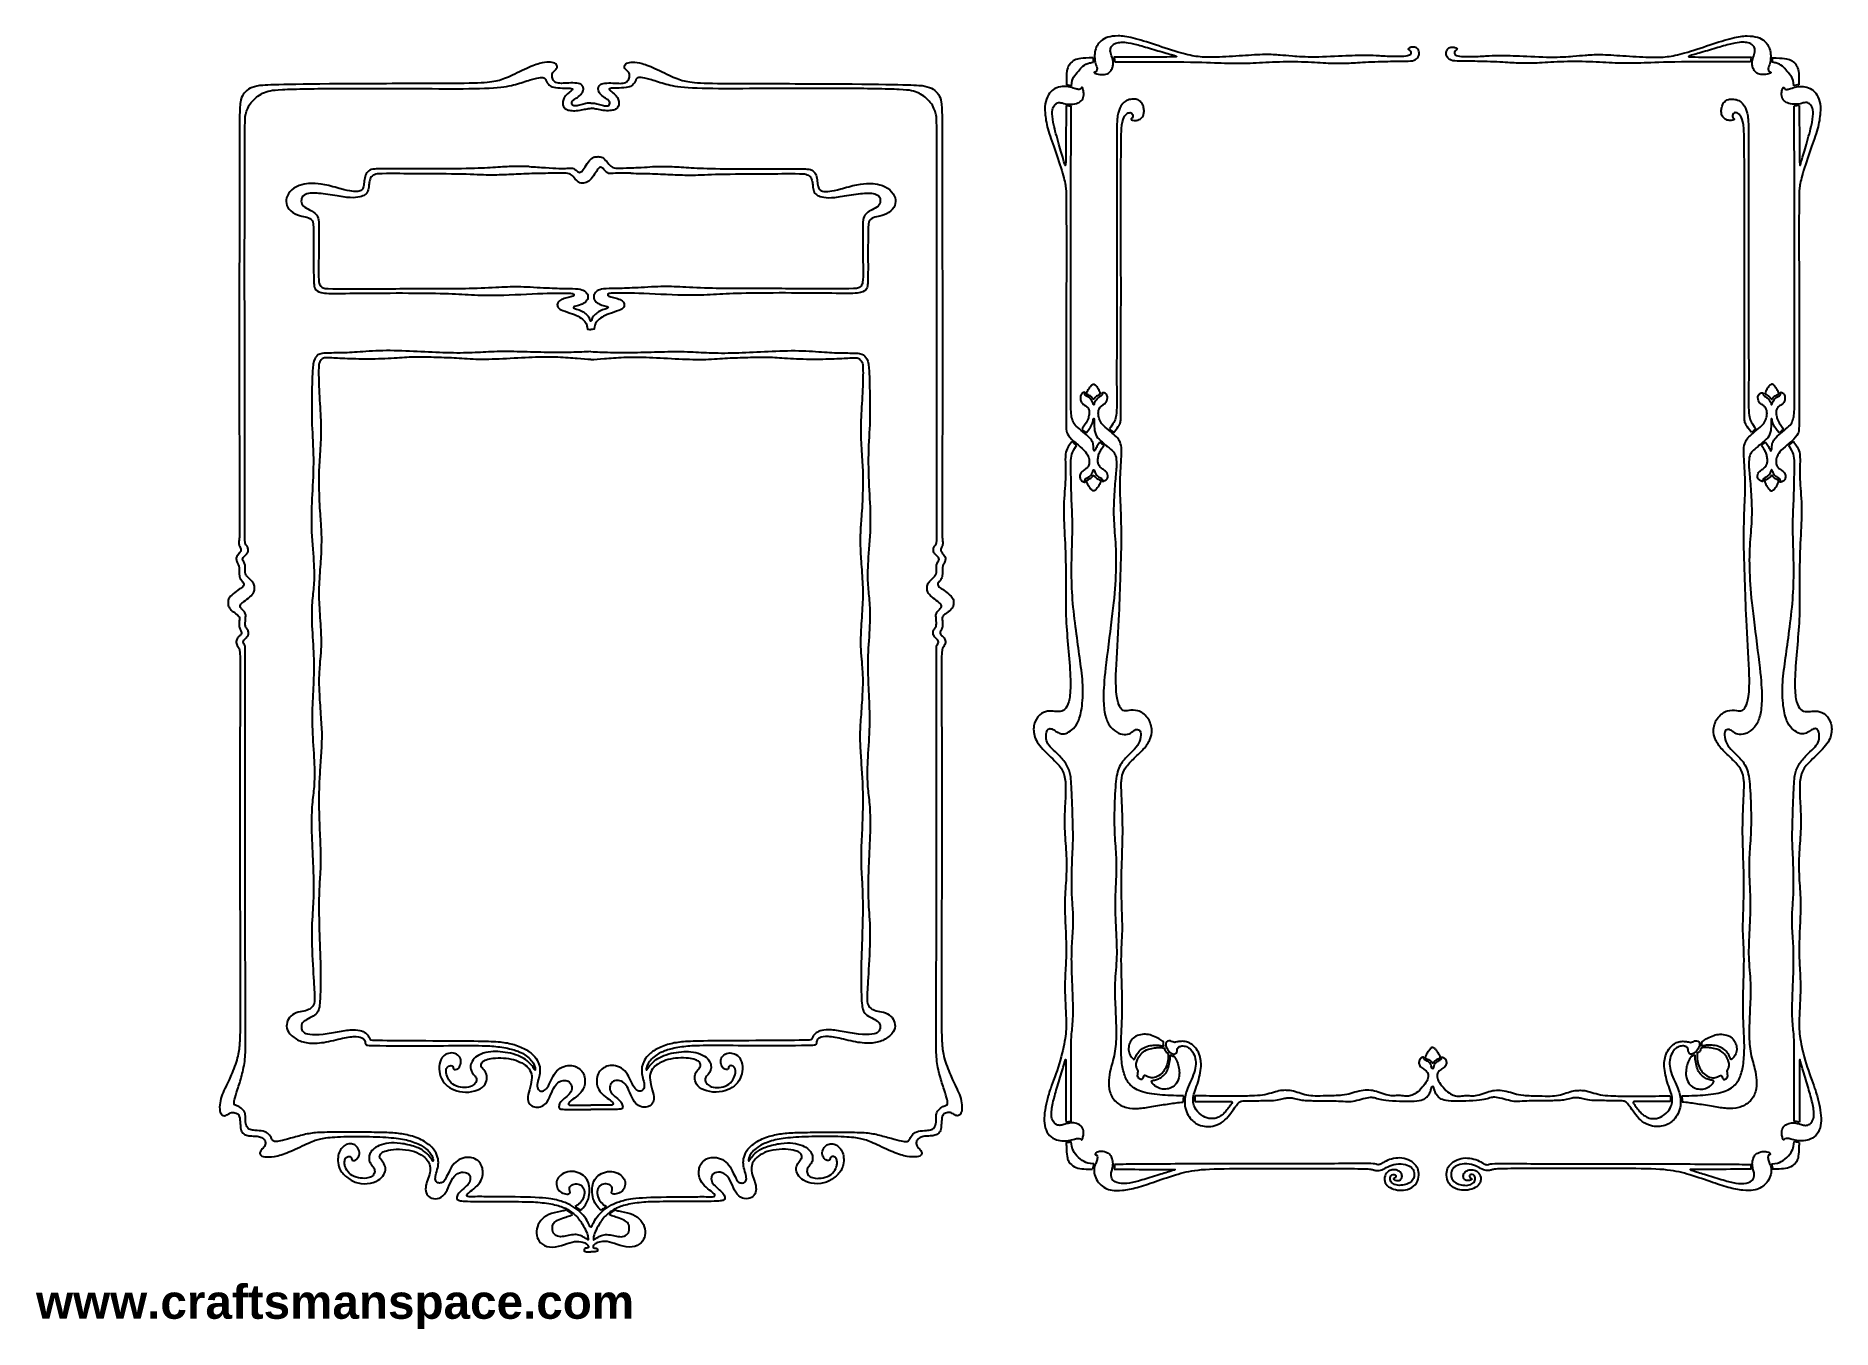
# Model space of a CAD drawing. Header units: centimetres. Extents: x -27.5 to 25.2, y -4.3 to 33.6.
import ezdxf

# ---------------------------------------------------------------- set-up
doc = ezdxf.new("R2010")
doc.units = ezdxf.units.CM
doc.header["$MEASUREMENT"] = 0
doc.layers.add('Layer 1', color=7, linetype='Continuous')

msp = doc.modelspace()

# ---------------------------------------------------------------- texts
at = {"insert": (-27.5, -3), "char_height": 1, "width": 58.5, "attachment_point": 1}
msp.add_mtext('\\fArial|b1|i0|c0|p34;www.craftsmanspace.com}', dxfattribs=at)

# ---------------------------------------------------------------- linework, layer by layer
at = {"layer": 'Layer 1'}
for points, knots in [([(4.144, 32.879), (4.277, 32.879), (4.44, 32.879), (4.641, 32.879), (4.641, 32.879), (5.138, 32.88), (5.871, 32.882), (6.364, 32.875), (6.364, 32.875), (6.857, 32.868), (7.11, 32.853), (7.362, 32.846), (7.362, 32.846), (7.614, 32.838), (7.866, 32.838), (8.111, 32.847), (8.111, 32.847), (8.356, 32.855), (8.595, 32.873), (8.869, 32.882), (8.869, 32.882), (9.144, 32.891), (9.454, 32.892), (9.72, 32.883), (9.72, 32.883), (9.985, 32.875), (10.205, 32.856), (10.406, 32.847), (10.406, 32.847), (10.607, 32.837), (10.788, 32.836), (10.953, 32.843), (10.953, 32.843), (11.118, 32.849), (11.268, 32.863), (11.493, 32.875), (11.493, 32.875), (11.719, 32.886), (12.02, 32.894), (12.234, 32.897), (12.234, 32.897), (12.449, 32.901), (12.576, 32.9), (12.679, 32.901), (12.679, 32.901), (12.782, 32.903), (12.861, 32.907), (12.921, 32.929), (12.921, 32.929), (12.982, 32.951), (13.023, 32.992), (13.046, 33.032), (13.046, 33.032), (13.069, 33.073), (13.075, 33.113), (13.068, 33.156), (13.068, 33.156), (13.062, 33.199), (13.045, 33.245), (13.015, 33.273), (13.015, 33.273), (12.986, 33.301), (12.943, 33.312), (12.901, 33.314), (12.901, 33.314), (12.859, 33.315), (12.818, 33.307), (12.79, 33.294), (12.79, 33.294), (12.762, 33.281), (12.748, 33.263), (12.752, 33.25), (12.752, 33.25), (12.756, 33.236), (12.778, 33.228), (12.796, 33.216), (12.796, 33.216), (12.813, 33.203), (12.825, 33.186), (12.827, 33.163), (12.827, 33.163), (12.83, 33.139), (12.823, 33.11), (12.804, 33.089), (12.804, 33.089), (12.785, 33.068), (12.755, 33.054), (12.684, 33.046), (12.684, 33.046), (12.613, 33.037), (12.5, 33.033), (12.358, 33.035), (12.358, 33.035), (12.215, 33.037), (12.042, 33.045), (11.906, 33.053), (11.906, 33.053), (11.77, 33.061), (11.671, 33.068), (11.527, 33.069), (11.527, 33.069), (11.382, 33.07), (11.192, 33.065), (10.922, 33.053), (10.922, 33.053), (10.651, 33.041), (10.3, 33.023), (10.016, 33.021), (10.016, 33.021), (9.732, 33.019), (9.515, 33.033), (9.359, 33.046), (9.359, 33.046), (9.204, 33.058), (9.11, 33.068), (8.99, 33.078), (8.99, 33.078), (8.871, 33.088), (8.726, 33.098), (8.543, 33.095), (8.543, 33.095), (8.36, 33.092), (8.139, 33.076), (7.886, 33.059), (7.886, 33.059), (7.633, 33.042), (7.347, 33.025), (7.126, 33.019), (7.126, 33.019), (6.905, 33.012), (6.747, 33.016), (6.591, 33.034), (6.591, 33.034), (6.436, 33.052), (6.282, 33.083), (6.07, 33.144), (6.07, 33.144), (5.857, 33.205), (5.586, 33.296), (5.338, 33.378), (5.338, 33.378), (5.09, 33.46), (4.864, 33.533), (4.683, 33.578), (4.683, 33.578), (4.502, 33.623), (4.364, 33.64), (4.245, 33.641), (4.245, 33.641), (4.125, 33.642), (4.024, 33.627), (3.942, 33.602), (3.942, 33.602), (3.861, 33.576), (3.798, 33.541), (3.746, 33.499), (3.746, 33.499), (3.695, 33.458), (3.654, 33.41), (3.623, 33.353), (3.623, 33.353), (3.592, 33.296), (3.569, 33.229), (3.559, 33.165), (3.559, 33.165), (3.549, 33.1), (3.551, 33.037), (3.555, 32.983), (3.555, 32.983), (3.558, 32.928), (3.563, 32.882), (3.578, 32.83), (3.578, 32.83), (3.592, 32.779), (3.615, 32.722), (3.622, 32.683), (3.622, 32.683), (3.628, 32.643), (3.618, 32.621), (3.602, 32.607), (3.602, 32.607), (3.587, 32.594), (3.565, 32.589), (3.553, 32.582), (3.553, 32.582), (3.54, 32.575), (3.536, 32.567), (3.561, 32.553), (3.561, 32.553), (3.587, 32.539), (3.641, 32.519), (3.702, 32.51), (3.702, 32.51), (3.763, 32.501), (3.829, 32.503), (3.884, 32.519), (3.884, 32.519), (3.938, 32.535), (3.981, 32.565), (4.012, 32.6), (4.012, 32.6), (4.043, 32.635), (4.062, 32.674), (4.074, 32.711), (4.074, 32.711), (4.087, 32.747), (4.093, 32.781), (4.094, 32.822), (4.094, 32.822), (4.095, 32.862), (4.091, 32.911), (4.076, 32.967), (4.076, 32.967), (4.062, 33.022), (4.036, 33.085), (4.023, 33.136), (4.023, 33.136), (4.01, 33.187), (4.009, 33.226), (4.019, 33.264), (4.019, 33.264), (4.028, 33.301), (4.049, 33.337), (4.081, 33.367), (4.081, 33.367), (4.114, 33.397), (4.16, 33.423), (4.209, 33.438), (4.209, 33.438), (4.259, 33.453), (4.312, 33.458), (4.375, 33.457), (4.375, 33.457), (4.437, 33.457), (4.508, 33.451), (4.609, 33.431), (4.609, 33.431), (4.71, 33.41), (4.841, 33.376), (4.99, 33.333), (4.99, 33.333), (5.139, 33.289), (5.306, 33.237), (5.469, 33.19), (5.469, 33.19), (5.632, 33.143), (5.791, 33.101), (5.873, 33.076), (5.873, 33.076), (5.955, 33.051), (5.961, 33.041), (5.958, 33.035), (5.958, 33.035), (5.954, 33.029), (5.941, 33.026), (5.85, 33.025), (5.85, 33.025), (5.759, 33.023), (5.59, 33.023), (5.44, 33.023), (5.44, 33.023), (5.289, 33.023), (5.157, 33.023), (4.954, 33.023), (4.954, 33.023), (4.752, 33.022), (4.48, 33.021), (4.219, 33.017), (4.219, 33.017), (4.183, 33.017), (4.147, 33.016), (4.112, 33.015)], [0, 0, 0, 0, 0.014493, 0.014493, 0.014493, 0.014493, 0.028986, 0.028986, 0.028986, 0.028986, 0.043478, 0.043478, 0.043478, 0.043478, 0.057971, 0.057971, 0.057971, 0.057971, 0.072464, 0.072464, 0.072464, 0.072464, 0.086957, 0.086957, 0.086957, 0.086957, 0.101449, 0.101449, 0.101449, 0.101449, 0.115942, 0.115942, 0.115942, 0.115942, 0.130435, 0.130435, 0.130435, 0.130435, 0.144928, 0.144928, 0.144928, 0.144928, 0.15942, 0.15942, 0.15942, 0.15942, 0.173913, 0.173913, 0.173913, 0.173913, 0.188406, 0.188406, 0.188406, 0.188406, 0.202899, 0.202899, 0.202899, 0.202899, 0.217391, 0.217391, 0.217391, 0.217391, 0.231884, 0.231884, 0.231884, 0.231884, 0.246377, 0.246377, 0.246377, 0.246377, 0.26087, 0.26087, 0.26087, 0.26087, 0.275362, 0.275362, 0.275362, 0.275362, 0.289855, 0.289855, 0.289855, 0.289855, 0.304348, 0.304348, 0.304348, 0.304348, 0.318841, 0.318841, 0.318841, 0.318841, 0.333333, 0.333333, 0.333333, 0.333333, 0.347826, 0.347826, 0.347826, 0.347826, 0.362319, 0.362319, 0.362319, 0.362319, 0.376812, 0.376812, 0.376812, 0.376812, 0.391304, 0.391304, 0.391304, 0.391304, 0.405797, 0.405797, 0.405797, 0.405797, 0.42029, 0.42029, 0.42029, 0.42029, 0.434783, 0.434783, 0.434783, 0.434783, 0.449275, 0.449275, 0.449275, 0.449275, 0.463768, 0.463768, 0.463768, 0.463768, 0.478261, 0.478261, 0.478261, 0.478261, 0.492754, 0.492754, 0.492754, 0.492754, 0.507246, 0.507246, 0.507246, 0.507246, 0.521739, 0.521739, 0.521739, 0.521739, 0.536232, 0.536232, 0.536232, 0.536232, 0.550725, 0.550725, 0.550725, 0.550725, 0.565217, 0.565217, 0.565217, 0.565217, 0.57971, 0.57971, 0.57971, 0.57971, 0.594203, 0.594203, 0.594203, 0.594203, 0.608696, 0.608696, 0.608696, 0.608696, 0.623188, 0.623188, 0.623188, 0.623188, 0.637681, 0.637681, 0.637681, 0.637681, 0.652174, 0.652174, 0.652174, 0.652174, 0.666667, 0.666667, 0.666667, 0.666667, 0.681159, 0.681159, 0.681159, 0.681159, 0.695652, 0.695652, 0.695652, 0.695652, 0.710145, 0.710145, 0.710145, 0.710145, 0.724638, 0.724638, 0.724638, 0.724638, 0.73913, 0.73913, 0.73913, 0.73913, 0.753623, 0.753623, 0.753623, 0.753623, 0.768116, 0.768116, 0.768116, 0.768116, 0.782609, 0.782609, 0.782609, 0.782609, 0.797101, 0.797101, 0.797101, 0.797101, 0.811594, 0.811594, 0.811594, 0.811594, 0.826087, 0.826087, 0.826087, 0.826087, 0.84058, 0.84058, 0.84058, 0.84058, 0.855072, 0.855072, 0.855072, 0.855072, 0.869565, 0.869565, 0.869565, 0.869565, 0.884058, 0.884058, 0.884058, 0.884058, 0.898551, 0.898551, 0.898551, 0.898551, 0.913043, 0.913043, 0.913043, 0.913043, 0.927536, 0.927536, 0.927536, 0.927536, 0.942029, 0.942029, 0.942029, 0.942029, 0.956522, 0.956522, 0.956522, 0.956522, 0.971014, 0.971014, 0.971014, 0.971014, 1, 1, 1, 1]), ([(22.791, 32.879), (22.658, 32.879), (22.495, 32.879), (22.294, 32.879), (22.294, 32.879), (21.797, 32.88), (21.064, 32.882), (20.571, 32.875), (20.571, 32.875), (20.078, 32.868), (19.825, 32.853), (19.573, 32.846), (19.573, 32.846), (19.321, 32.838), (19.069, 32.838), (18.824, 32.847), (18.824, 32.847), (18.579, 32.855), (18.34, 32.873), (18.066, 32.882), (18.066, 32.882), (17.791, 32.891), (17.481, 32.892), (17.216, 32.883), (17.216, 32.883), (16.95, 32.875), (16.73, 32.856), (16.529, 32.847), (16.529, 32.847), (16.328, 32.837), (16.147, 32.836), (15.982, 32.843), (15.982, 32.843), (15.817, 32.849), (15.667, 32.863), (15.442, 32.875), (15.442, 32.875), (15.216, 32.886), (14.915, 32.894), (14.701, 32.897), (14.701, 32.897), (14.486, 32.901), (14.359, 32.9), (14.256, 32.901), (14.256, 32.901), (14.153, 32.903), (14.074, 32.907), (14.014, 32.929), (14.014, 32.929), (13.954, 32.951), (13.912, 32.992), (13.889, 33.032), (13.889, 33.032), (13.866, 33.073), (13.861, 33.113), (13.867, 33.156), (13.867, 33.156), (13.873, 33.199), (13.89, 33.245), (13.92, 33.273), (13.92, 33.273), (13.95, 33.301), (13.992, 33.312), (14.034, 33.314), (14.034, 33.314), (14.076, 33.315), (14.117, 33.307), (14.145, 33.294), (14.145, 33.294), (14.173, 33.281), (14.187, 33.263), (14.183, 33.25), (14.183, 33.25), (14.179, 33.236), (14.157, 33.228), (14.14, 33.216), (14.14, 33.216), (14.123, 33.203), (14.11, 33.186), (14.108, 33.163), (14.108, 33.163), (14.105, 33.139), (14.112, 33.11), (14.131, 33.089), (14.131, 33.089), (14.15, 33.068), (14.18, 33.054), (14.251, 33.046), (14.251, 33.046), (14.323, 33.037), (14.435, 33.033), (14.577, 33.035), (14.577, 33.035), (14.72, 33.037), (14.893, 33.045), (15.029, 33.053), (15.029, 33.053), (15.165, 33.061), (15.264, 33.068), (15.409, 33.069), (15.409, 33.069), (15.553, 33.07), (15.743, 33.065), (16.014, 33.053), (16.014, 33.053), (16.284, 33.041), (16.635, 33.023), (16.919, 33.021), (16.919, 33.021), (17.203, 33.019), (17.42, 33.033), (17.576, 33.046), (17.576, 33.046), (17.732, 33.058), (17.826, 33.068), (17.945, 33.078), (17.945, 33.078), (18.064, 33.088), (18.209, 33.098), (18.392, 33.095), (18.392, 33.095), (18.575, 33.092), (18.796, 33.076), (19.049, 33.059), (19.049, 33.059), (19.303, 33.042), (19.588, 33.025), (19.809, 33.019), (19.809, 33.019), (20.031, 33.012), (20.188, 33.016), (20.344, 33.034), (20.344, 33.034), (20.5, 33.052), (20.653, 33.083), (20.866, 33.144), (20.866, 33.144), (21.078, 33.205), (21.349, 33.296), (21.597, 33.378), (21.597, 33.378), (21.845, 33.46), (22.071, 33.533), (22.252, 33.578), (22.252, 33.578), (22.434, 33.623), (22.571, 33.64), (22.69, 33.641), (22.69, 33.641), (22.81, 33.642), (22.911, 33.627), (22.993, 33.602), (22.993, 33.602), (23.075, 33.576), (23.137, 33.541), (23.189, 33.499), (23.189, 33.499), (23.24, 33.458), (23.281, 33.41), (23.312, 33.353), (23.312, 33.353), (23.344, 33.296), (23.366, 33.229), (23.376, 33.165), (23.376, 33.165), (23.386, 33.1), (23.384, 33.037), (23.38, 32.983), (23.38, 32.983), (23.377, 32.928), (23.372, 32.882), (23.358, 32.83), (23.358, 32.83), (23.344, 32.779), (23.32, 32.722), (23.314, 32.683), (23.314, 32.683), (23.307, 32.643), (23.317, 32.621), (23.333, 32.607), (23.333, 32.607), (23.349, 32.594), (23.37, 32.589), (23.382, 32.582), (23.382, 32.582), (23.395, 32.575), (23.399, 32.567), (23.374, 32.553), (23.374, 32.553), (23.349, 32.539), (23.294, 32.519), (23.233, 32.51), (23.233, 32.51), (23.173, 32.501), (23.106, 32.503), (23.051, 32.519), (23.051, 32.519), (22.997, 32.535), (22.954, 32.565), (22.923, 32.6), (22.923, 32.6), (22.893, 32.635), (22.873, 32.674), (22.861, 32.711), (22.861, 32.711), (22.848, 32.747), (22.842, 32.781), (22.841, 32.822), (22.841, 32.822), (22.84, 32.862), (22.844, 32.911), (22.859, 32.967), (22.859, 32.967), (22.873, 33.022), (22.899, 33.085), (22.912, 33.136), (22.912, 33.136), (22.925, 33.187), (22.926, 33.226), (22.916, 33.264), (22.916, 33.264), (22.907, 33.301), (22.887, 33.337), (22.854, 33.367), (22.854, 33.367), (22.821, 33.397), (22.775, 33.423), (22.726, 33.438), (22.726, 33.438), (22.676, 33.453), (22.623, 33.458), (22.561, 33.457), (22.561, 33.457), (22.498, 33.457), (22.428, 33.451), (22.327, 33.431), (22.327, 33.431), (22.225, 33.41), (22.094, 33.376), (21.945, 33.333), (21.945, 33.333), (21.796, 33.289), (21.629, 33.237), (21.466, 33.19), (21.466, 33.19), (21.303, 33.143), (21.145, 33.101), (21.062, 33.076), (21.062, 33.076), (20.98, 33.051), (20.974, 33.041), (20.977, 33.035), (20.977, 33.035), (20.981, 33.029), (20.994, 33.026), (21.085, 33.025), (21.085, 33.025), (21.176, 33.023), (21.345, 33.023), (21.496, 33.023), (21.496, 33.023), (21.646, 33.023), (21.779, 33.023), (21.981, 33.023), (21.981, 33.023), (22.183, 33.022), (22.455, 33.021), (22.716, 33.017), (22.716, 33.017), (22.752, 33.017), (22.788, 33.016), (22.823, 33.015)], [0, 0, 0, 0, 0.014493, 0.014493, 0.014493, 0.014493, 0.028986, 0.028986, 0.028986, 0.028986, 0.043478, 0.043478, 0.043478, 0.043478, 0.057971, 0.057971, 0.057971, 0.057971, 0.072464, 0.072464, 0.072464, 0.072464, 0.086957, 0.086957, 0.086957, 0.086957, 0.101449, 0.101449, 0.101449, 0.101449, 0.115942, 0.115942, 0.115942, 0.115942, 0.130435, 0.130435, 0.130435, 0.130435, 0.144928, 0.144928, 0.144928, 0.144928, 0.15942, 0.15942, 0.15942, 0.15942, 0.173913, 0.173913, 0.173913, 0.173913, 0.188406, 0.188406, 0.188406, 0.188406, 0.202899, 0.202899, 0.202899, 0.202899, 0.217391, 0.217391, 0.217391, 0.217391, 0.231884, 0.231884, 0.231884, 0.231884, 0.246377, 0.246377, 0.246377, 0.246377, 0.26087, 0.26087, 0.26087, 0.26087, 0.275362, 0.275362, 0.275362, 0.275362, 0.289855, 0.289855, 0.289855, 0.289855, 0.304348, 0.304348, 0.304348, 0.304348, 0.318841, 0.318841, 0.318841, 0.318841, 0.333333, 0.333333, 0.333333, 0.333333, 0.347826, 0.347826, 0.347826, 0.347826, 0.362319, 0.362319, 0.362319, 0.362319, 0.376812, 0.376812, 0.376812, 0.376812, 0.391304, 0.391304, 0.391304, 0.391304, 0.405797, 0.405797, 0.405797, 0.405797, 0.42029, 0.42029, 0.42029, 0.42029, 0.434783, 0.434783, 0.434783, 0.434783, 0.449275, 0.449275, 0.449275, 0.449275, 0.463768, 0.463768, 0.463768, 0.463768, 0.478261, 0.478261, 0.478261, 0.478261, 0.492754, 0.492754, 0.492754, 0.492754, 0.507246, 0.507246, 0.507246, 0.507246, 0.521739, 0.521739, 0.521739, 0.521739, 0.536232, 0.536232, 0.536232, 0.536232, 0.550725, 0.550725, 0.550725, 0.550725, 0.565217, 0.565217, 0.565217, 0.565217, 0.57971, 0.57971, 0.57971, 0.57971, 0.594203, 0.594203, 0.594203, 0.594203, 0.608696, 0.608696, 0.608696, 0.608696, 0.623188, 0.623188, 0.623188, 0.623188, 0.637681, 0.637681, 0.637681, 0.637681, 0.652174, 0.652174, 0.652174, 0.652174, 0.666667, 0.666667, 0.666667, 0.666667, 0.681159, 0.681159, 0.681159, 0.681159, 0.695652, 0.695652, 0.695652, 0.695652, 0.710145, 0.710145, 0.710145, 0.710145, 0.724638, 0.724638, 0.724638, 0.724638, 0.73913, 0.73913, 0.73913, 0.73913, 0.753623, 0.753623, 0.753623, 0.753623, 0.768116, 0.768116, 0.768116, 0.768116, 0.782609, 0.782609, 0.782609, 0.782609, 0.797101, 0.797101, 0.797101, 0.797101, 0.811594, 0.811594, 0.811594, 0.811594, 0.826087, 0.826087, 0.826087, 0.826087, 0.84058, 0.84058, 0.84058, 0.84058, 0.855072, 0.855072, 0.855072, 0.855072, 0.869565, 0.869565, 0.869565, 0.869565, 0.884058, 0.884058, 0.884058, 0.884058, 0.898551, 0.898551, 0.898551, 0.898551, 0.913043, 0.913043, 0.913043, 0.913043, 0.927536, 0.927536, 0.927536, 0.927536, 0.942029, 0.942029, 0.942029, 0.942029, 0.956522, 0.956522, 0.956522, 0.956522, 0.971014, 0.971014, 0.971014, 0.971014, 1, 1, 1, 1]), ([(-11.227, 31.67), (-11.274, 31.669), (-11.322, 31.668), (-11.37, 31.659), (-11.37, 31.659), (-11.418, 31.651), (-11.466, 31.634), (-11.517, 31.62), (-11.517, 31.62), (-11.568, 31.605), (-11.622, 31.592), (-11.665, 31.59), (-11.665, 31.59), (-11.709, 31.588), (-11.742, 31.597), (-11.761, 31.612), (-11.761, 31.612), (-11.78, 31.626), (-11.784, 31.647), (-11.784, 31.664), (-11.784, 31.664), (-11.785, 31.681), (-11.782, 31.695), (-11.772, 31.714), (-11.772, 31.714), (-11.762, 31.732), (-11.746, 31.756), (-11.713, 31.78), (-11.713, 31.78), (-11.681, 31.804), (-11.631, 31.83), (-11.586, 31.863), (-11.586, 31.863), (-11.54, 31.897), (-11.499, 31.94), (-11.474, 31.982), (-11.474, 31.982), (-11.449, 32.025), (-11.441, 32.067), (-11.444, 32.103), (-11.444, 32.103), (-11.447, 32.138), (-11.461, 32.166), (-11.482, 32.19), (-11.482, 32.19), (-11.504, 32.214), (-11.532, 32.233), (-11.59, 32.245), (-11.59, 32.245), (-11.647, 32.257), (-11.734, 32.262), (-11.814, 32.261), (-11.814, 32.261), (-11.895, 32.26), (-11.969, 32.253), (-12.037, 32.251), (-12.037, 32.251), (-12.105, 32.248), (-12.168, 32.25), (-12.217, 32.266), (-12.217, 32.266), (-12.267, 32.281), (-12.303, 32.311), (-12.328, 32.347), (-12.328, 32.347), (-12.352, 32.384), (-12.364, 32.427), (-12.365, 32.466), (-12.365, 32.466), (-12.367, 32.505), (-12.358, 32.539), (-12.338, 32.569), (-12.338, 32.569), (-12.317, 32.599), (-12.286, 32.624), (-12.261, 32.649), (-12.261, 32.649), (-12.236, 32.675), (-12.216, 32.7), (-12.213, 32.729), (-12.213, 32.729), (-12.209, 32.759), (-12.221, 32.792), (-12.254, 32.819), (-12.254, 32.819), (-12.287, 32.846), (-12.341, 32.866), (-12.408, 32.872), (-12.408, 32.872), (-12.476, 32.878), (-12.558, 32.87), (-12.658, 32.848), (-12.658, 32.848), (-12.758, 32.826), (-12.877, 32.791), (-13.042, 32.719), (-13.042, 32.719), (-13.208, 32.646), (-13.421, 32.537), (-13.586, 32.461), (-13.586, 32.461), (-13.751, 32.385), (-13.867, 32.341), (-14.013, 32.311), (-14.013, 32.311), (-14.159, 32.281), (-14.335, 32.265), (-14.665, 32.256), (-14.665, 32.256), (-14.994, 32.247), (-15.478, 32.245), (-16.255, 32.243), (-16.255, 32.243), (-17.032, 32.241), (-18.102, 32.239), (-18.893, 32.232), (-18.893, 32.232), (-19.684, 32.226), (-20.196, 32.215), (-20.507, 32.206), (-20.507, 32.206), (-20.818, 32.197), (-20.928, 32.189), (-21.024, 32.17), (-21.024, 32.17), (-21.121, 32.15), (-21.204, 32.118), (-21.269, 32.075), (-21.269, 32.075), (-21.335, 32.033), (-21.384, 31.98), (-21.422, 31.924), (-21.422, 31.924), (-21.461, 31.867), (-21.489, 31.806), (-21.506, 31.699), (-21.506, 31.699), (-21.523, 31.592), (-21.529, 31.438), (-21.531, 31.083), (-21.531, 31.083), (-21.532, 30.728), (-21.529, 30.171), (-21.53, 29.395), (-21.53, 29.395), (-21.531, 28.62), (-21.536, 27.626), (-21.539, 26.454), (-21.539, 26.454), (-21.541, 25.282), (-21.541, 23.931), (-21.539, 22.706), (-21.539, 22.706), (-21.537, 21.48), (-21.533, 20.38), (-21.532, 19.765), (-21.532, 19.765), (-21.53, 19.15), (-21.531, 19.02), (-21.535, 18.938), (-21.535, 18.938), (-21.539, 18.856), (-21.547, 18.823), (-21.551, 18.791), (-21.551, 18.791), (-21.555, 18.76), (-21.556, 18.731), (-21.547, 18.701), (-21.547, 18.701), (-21.537, 18.671), (-21.518, 18.641), (-21.505, 18.616), (-21.505, 18.616), (-21.492, 18.591), (-21.485, 18.572), (-21.49, 18.55), (-21.49, 18.55), (-21.495, 18.528), (-21.512, 18.504), (-21.537, 18.474), (-21.537, 18.474), (-21.562, 18.443), (-21.594, 18.407), (-21.611, 18.371), (-21.611, 18.371), (-21.628, 18.334), (-21.63, 18.298), (-21.625, 18.265), (-21.625, 18.265), (-21.619, 18.231), (-21.606, 18.201), (-21.591, 18.173), (-21.591, 18.173), (-21.575, 18.145), (-21.557, 18.12), (-21.549, 18.081), (-21.549, 18.081), (-21.54, 18.041), (-21.542, 17.988), (-21.542, 17.933), (-21.542, 17.933), (-21.542, 17.878), (-21.54, 17.823), (-21.53, 17.778), (-21.53, 17.778), (-21.52, 17.733), (-21.502, 17.698), (-21.482, 17.671), (-21.482, 17.671), (-21.463, 17.644), (-21.441, 17.624), (-21.426, 17.605), (-21.426, 17.605), (-21.41, 17.587), (-21.4, 17.571), (-21.402, 17.549), (-21.402, 17.549), (-21.404, 17.528), (-21.418, 17.5), (-21.448, 17.472), (-21.448, 17.472), (-21.478, 17.445), (-21.523, 17.416), (-21.581, 17.376), (-21.581, 17.376), (-21.64, 17.335), (-21.71, 17.283), (-21.759, 17.237), (-21.759, 17.237), (-21.808, 17.192), (-21.836, 17.153), (-21.851, 17.113), (-21.851, 17.113), (-21.867, 17.072), (-21.871, 17.028), (-21.869, 16.988), (-21.869, 16.988), (-21.867, 16.948), (-21.859, 16.912), (-21.839, 16.876), (-21.839, 16.876), (-21.82, 16.839), (-21.788, 16.803), (-21.744, 16.767), (-21.744, 16.767), (-21.7, 16.731), (-21.644, 16.696), (-21.604, 16.665), (-21.604, 16.665), (-21.565, 16.634), (-21.542, 16.608), (-21.536, 16.572), (-21.536, 16.572), (-21.529, 16.536), (-21.538, 16.49), (-21.543, 16.442), (-21.543, 16.442), (-21.548, 16.394), (-21.548, 16.344), (-21.541, 16.306), (-21.541, 16.306), (-21.534, 16.269), (-21.521, 16.245), (-21.508, 16.221), (-21.508, 16.221), (-21.495, 16.197), (-21.482, 16.174), (-21.475, 16.152), (-21.475, 16.152), (-21.469, 16.13), (-21.469, 16.11), (-21.484, 16.088), (-21.484, 16.088), (-21.5, 16.066), (-21.531, 16.041), (-21.557, 16.016), (-21.557, 16.016), (-21.582, 15.991), (-21.601, 15.965), (-21.614, 15.93), (-21.614, 15.93), (-21.626, 15.896), (-21.632, 15.853), (-21.622, 15.812), (-21.622, 15.812), (-21.611, 15.772), (-21.584, 15.732), (-21.562, 15.698), (-21.562, 15.698), (-21.54, 15.664), (-21.524, 15.636), (-21.517, 15.4), (-21.517, 15.4), (-21.509, 15.164), (-21.51, 14.72), (-21.513, 14.233), (-21.513, 14.233), (-21.515, 13.747), (-21.519, 13.217), (-21.521, 12.663), (-21.521, 12.663), (-21.523, 12.11), (-21.523, 11.533), (-21.523, 10.817), (-21.523, 10.817), (-21.522, 10.102), (-21.521, 9.249), (-21.519, 8.384), (-21.519, 8.384), (-21.516, 7.519), (-21.512, 6.643), (-21.511, 5.982), (-21.511, 5.982), (-21.509, 5.322), (-21.51, 4.878), (-21.514, 4.592), (-21.514, 4.592), (-21.517, 4.305), (-21.523, 4.176), (-21.532, 4.052), (-21.532, 4.052), (-21.541, 3.927), (-21.554, 3.808), (-21.596, 3.653), (-21.596, 3.653), (-21.639, 3.499), (-21.711, 3.308), (-21.773, 3.162), (-21.773, 3.162), (-21.835, 3.016), (-21.885, 2.914), (-21.928, 2.826), (-21.928, 2.826), (-21.971, 2.737), (-22.007, 2.662), (-22.036, 2.584), (-22.036, 2.584), (-22.066, 2.505), (-22.09, 2.422), (-22.104, 2.337), (-22.104, 2.337), (-22.117, 2.253), (-22.119, 2.167), (-22.108, 2.105), (-22.108, 2.105), (-22.097, 2.044), (-22.072, 2.006), (-22.049, 1.984), (-22.049, 1.984), (-22.026, 1.962), (-22.003, 1.955), (-21.975, 1.958), (-21.975, 1.958), (-21.947, 1.961), (-21.912, 1.974), (-21.879, 1.994), (-21.879, 1.994), (-21.846, 2.014), (-21.813, 2.042), (-21.77, 2.05), (-21.77, 2.05), (-21.728, 2.058), (-21.674, 2.047), (-21.635, 2.035), (-21.635, 2.035), (-21.595, 2.024), (-21.57, 2.011), (-21.551, 1.969), (-21.551, 1.969), (-21.531, 1.926), (-21.518, 1.854), (-21.513, 1.785), (-21.513, 1.785), (-21.507, 1.716), (-21.509, 1.651), (-21.502, 1.599), (-21.502, 1.599), (-21.495, 1.546), (-21.479, 1.506), (-21.453, 1.473), (-21.453, 1.473), (-21.427, 1.44), (-21.392, 1.415), (-21.353, 1.398), (-21.353, 1.398), (-21.314, 1.381), (-21.272, 1.371), (-21.218, 1.367), (-21.218, 1.367), (-21.165, 1.363), (-21.102, 1.364), (-21.049, 1.36), (-21.049, 1.36), (-20.997, 1.356), (-20.955, 1.347), (-20.915, 1.332), (-20.915, 1.332), (-20.875, 1.316), (-20.837, 1.294), (-20.812, 1.265), (-20.812, 1.265), (-20.786, 1.237), (-20.774, 1.203), (-20.773, 1.167), (-20.773, 1.167), (-20.771, 1.131), (-20.78, 1.093), (-20.802, 1.059), (-20.802, 1.059), (-20.824, 1.024), (-20.858, 0.991), (-20.884, 0.96), (-20.884, 0.96), (-20.911, 0.929), (-20.929, 0.898), (-20.934, 0.87), (-20.934, 0.87), (-20.939, 0.841), (-20.931, 0.813), (-20.901, 0.792), (-20.901, 0.792), (-20.87, 0.77), (-20.818, 0.754), (-20.735, 0.749), (-20.735, 0.749), (-20.652, 0.745), (-20.539, 0.752), (-20.409, 0.784), (-20.409, 0.784), (-20.279, 0.815), (-20.132, 0.872), (-19.961, 0.948), (-19.961, 0.948), (-19.789, 1.025), (-19.593, 1.121), (-19.452, 1.182), (-19.452, 1.182), (-19.31, 1.244), (-19.223, 1.271), (-19.099, 1.294), (-19.099, 1.294), (-18.974, 1.316), (-18.811, 1.333), (-18.566, 1.342), (-18.566, 1.342), (-18.322, 1.351), (-17.995, 1.352), (-17.715, 1.346), (-17.715, 1.346), (-17.434, 1.34), (-17.199, 1.327), (-17.008, 1.307), (-17.008, 1.307), (-16.816, 1.288), (-16.668, 1.261), (-16.531, 1.22), (-16.531, 1.22), (-16.394, 1.178), (-16.268, 1.122), (-16.181, 1.072), (-16.181, 1.072), (-16.093, 1.022), (-16.044, 0.978), (-16.003, 0.938), (-16.003, 0.938), (-15.963, 0.898), (-15.932, 0.862), (-15.909, 0.824), (-15.909, 0.824), (-15.886, 0.786), (-15.872, 0.747), (-15.864, 0.714), (-15.864, 0.714), (-15.856, 0.682), (-15.854, 0.657), (-15.855, 0.642), (-15.855, 0.642), (-15.856, 0.626), (-15.86, 0.621), (-15.872, 0.636), (-15.872, 0.636), (-15.883, 0.651), (-15.902, 0.685), (-15.936, 0.731), (-15.936, 0.731), (-15.97, 0.777), (-16.019, 0.835), (-16.089, 0.891), (-16.089, 0.891), (-16.16, 0.948), (-16.253, 1.004), (-16.381, 1.048), (-16.381, 1.048), (-16.508, 1.093), (-16.67, 1.128), (-16.806, 1.146), (-16.806, 1.146), (-16.942, 1.163), (-17.052, 1.164), (-17.155, 1.153), (-17.155, 1.153), (-17.258, 1.142), (-17.354, 1.119), (-17.432, 1.086), (-17.432, 1.086), (-17.511, 1.054), (-17.571, 1.013), (-17.616, 0.97), (-17.616, 0.97), (-17.66, 0.928), (-17.689, 0.884), (-17.706, 0.842), (-17.706, 0.842), (-17.724, 0.799), (-17.731, 0.758), (-17.733, 0.719), (-17.733, 0.719), (-17.734, 0.681), (-17.73, 0.646), (-17.716, 0.611), (-17.716, 0.611), (-17.702, 0.577), (-17.678, 0.544), (-17.649, 0.509), (-17.649, 0.509), (-17.621, 0.475), (-17.589, 0.439), (-17.575, 0.396), (-17.575, 0.396), (-17.561, 0.352), (-17.566, 0.301), (-17.583, 0.261), (-17.583, 0.261), (-17.599, 0.221), (-17.626, 0.193), (-17.663, 0.17), (-17.663, 0.17), (-17.7, 0.148), (-17.746, 0.132), (-17.811, 0.125), (-17.811, 0.125), (-17.876, 0.118), (-17.959, 0.12), (-18.043, 0.137), (-18.043, 0.137), (-18.126, 0.154), (-18.211, 0.187), (-18.276, 0.236), (-18.276, 0.236), (-18.34, 0.286), (-18.383, 0.352), (-18.41, 0.408), (-18.41, 0.408), (-18.437, 0.464), (-18.447, 0.508), (-18.45, 0.549), (-18.45, 0.549), (-18.454, 0.59), (-18.451, 0.627), (-18.441, 0.662), (-18.441, 0.662), (-18.432, 0.696), (-18.416, 0.728), (-18.388, 0.745), (-18.388, 0.745), (-18.361, 0.763), (-18.323, 0.767), (-18.297, 0.761), (-18.297, 0.761), (-18.271, 0.756), (-18.258, 0.741), (-18.251, 0.724), (-18.251, 0.724), (-18.244, 0.708), (-18.243, 0.691), (-18.237, 0.676), (-18.237, 0.676), (-18.232, 0.661), (-18.222, 0.648), (-18.201, 0.643), (-18.201, 0.643), (-18.18, 0.638), (-18.149, 0.641), (-18.117, 0.663), (-18.117, 0.663), (-18.085, 0.685), (-18.053, 0.726), (-18.034, 0.771), (-18.034, 0.771), (-18.015, 0.816), (-18.01, 0.865), (-18.022, 0.915), (-18.022, 0.915), (-18.034, 0.964), (-18.064, 1.015), (-18.098, 1.053), (-18.098, 1.053), (-18.132, 1.091), (-18.17, 1.118), (-18.216, 1.129), (-18.216, 1.129), (-18.262, 1.141), (-18.316, 1.138), (-18.364, 1.123), (-18.364, 1.123), (-18.412, 1.109), (-18.454, 1.082), (-18.492, 1.048), (-18.492, 1.048), (-18.531, 1.014), (-18.565, 0.971), (-18.592, 0.919), (-18.592, 0.919), (-18.618, 0.867), (-18.636, 0.805), (-18.643, 0.737), (-18.643, 0.737), (-18.65, 0.669), (-18.646, 0.594), (-18.63, 0.52), (-18.63, 0.52), (-18.614, 0.446), (-18.585, 0.374), (-18.528, 0.299), (-18.528, 0.299), (-18.47, 0.225), (-18.383, 0.149), (-18.288, 0.09), (-18.288, 0.09), (-18.193, 0.03), (-18.09, -0.014), (-17.971, -0.029), (-17.971, -0.029), (-17.852, -0.044), (-17.716, -0.031), (-17.609, 0.002), (-17.609, 0.002), (-17.502, 0.034), (-17.423, 0.086), (-17.368, 0.143), (-17.368, 0.143), (-17.313, 0.201), (-17.281, 0.264), (-17.264, 0.318), (-17.264, 0.318), (-17.247, 0.372), (-17.244, 0.415), (-17.262, 0.469), (-17.262, 0.469), (-17.279, 0.523), (-17.318, 0.588), (-17.348, 0.63), (-17.348, 0.63), (-17.378, 0.673), (-17.401, 0.693), (-17.412, 0.718), (-17.412, 0.718), (-17.424, 0.744), (-17.425, 0.774), (-17.41, 0.805), (-17.41, 0.805), (-17.396, 0.837), (-17.365, 0.869), (-17.314, 0.896), (-17.314, 0.896), (-17.263, 0.924), (-17.191, 0.946), (-17.094, 0.96), (-17.094, 0.96), (-16.997, 0.973), (-16.875, 0.978), (-16.752, 0.97), (-16.752, 0.97), (-16.628, 0.962), (-16.504, 0.941), (-16.4, 0.905), (-16.4, 0.905), (-16.296, 0.87), (-16.212, 0.82), (-16.146, 0.77), (-16.146, 0.77), (-16.079, 0.72), (-16.031, 0.67), (-15.997, 0.617), (-15.997, 0.617), (-15.963, 0.564), (-15.944, 0.508), (-15.939, 0.443), (-15.939, 0.443), (-15.934, 0.378), (-15.943, 0.303), (-15.963, 0.231), (-15.963, 0.231), (-15.982, 0.159), (-16.013, 0.091), (-16.036, 0.019), (-16.036, 0.019), (-16.059, -0.052), (-16.075, -0.126), (-16.073, -0.195), (-16.073, -0.195), (-16.071, -0.264), (-16.051, -0.329), (-16.012, -0.378), (-16.012, -0.378), (-15.972, -0.428), (-15.913, -0.462), (-15.842, -0.474), (-15.842, -0.474), (-15.771, -0.486), (-15.687, -0.475), (-15.617, -0.432), (-15.617, -0.432), (-15.548, -0.389), (-15.492, -0.314), (-15.445, -0.224), (-15.445, -0.224), (-15.399, -0.134), (-15.361, -0.029), (-15.312, 0.061), (-15.312, 0.061), (-15.263, 0.15), (-15.203, 0.224), (-15.132, 0.264), (-15.132, 0.264), (-15.061, 0.304), (-14.98, 0.31), (-14.917, 0.297), (-14.917, 0.297), (-14.854, 0.284), (-14.809, 0.251), (-14.784, 0.21), (-14.784, 0.21), (-14.76, 0.169), (-14.757, 0.12), (-14.766, 0.073), (-14.766, 0.073), (-14.774, 0.026), (-14.794, -0.019), (-14.836, -0.066), (-14.836, -0.066), (-14.878, -0.114), (-14.942, -0.164), (-14.996, -0.212), (-14.996, -0.212), (-15.05, -0.26), (-15.095, -0.306), (-15.121, -0.347), (-15.121, -0.347), (-15.147, -0.388), (-15.155, -0.424), (-15.156, -0.454), (-15.156, -0.454), (-15.157, -0.485), (-15.151, -0.509), (-15.101, -0.526), (-15.101, -0.526), (-15.05, -0.542), (-14.955, -0.551), (-14.648, -0.556), (-14.648, -0.556), (-14.34, -0.56), (-13.821, -0.56), (-13.474, -0.562), (-13.474, -0.562), (-13.127, -0.563), (-12.953, -0.567), (-12.78, -0.581), (-12.78, -0.581), (-12.606, -0.595), (-12.432, -0.62), (-12.289, -0.653), (-12.289, -0.653), (-12.147, -0.686), (-12.035, -0.726), (-11.936, -0.777), (-11.936, -0.777), (-11.837, -0.828), (-11.75, -0.89), (-11.675, -0.964), (-11.675, -0.964), (-11.599, -1.039), (-11.534, -1.126), (-11.48, -1.213), (-11.48, -1.213), (-11.426, -1.299), (-11.382, -1.386), (-11.355, -1.451), (-11.355, -1.451), (-11.328, -1.515), (-11.317, -1.556), (-11.31, -1.591), (-11.31, -1.591), (-11.303, -1.626), (-11.299, -1.654), (-11.3, -1.67), (-11.3, -1.67), (-11.302, -1.686), (-11.307, -1.689), (-11.317, -1.683), (-11.317, -1.683), (-11.328, -1.677), (-11.344, -1.661), (-11.377, -1.64), (-11.377, -1.64), (-11.411, -1.618), (-11.461, -1.59), (-11.508, -1.569), (-11.508, -1.569), (-11.554, -1.548), (-11.597, -1.535), (-11.653, -1.531), (-11.653, -1.531), (-11.71, -1.527), (-11.781, -1.532), (-11.843, -1.544), (-11.843, -1.544), (-11.906, -1.556), (-11.961, -1.575), (-12.021, -1.585), (-12.021, -1.585), (-12.081, -1.594), (-12.147, -1.593), (-12.202, -1.575), (-12.202, -1.575), (-12.258, -1.557), (-12.303, -1.523), (-12.329, -1.475), (-12.329, -1.475), (-12.354, -1.427), (-12.359, -1.365), (-12.353, -1.312), (-12.353, -1.312), (-12.348, -1.259), (-12.332, -1.215), (-12.3, -1.179), (-12.3, -1.179), (-12.269, -1.143), (-12.222, -1.115), (-12.159, -1.089), (-12.159, -1.089), (-12.095, -1.062), (-12.014, -1.036), (-11.957, -1.016), (-11.957, -1.016), (-11.9, -0.997), (-11.867, -0.985), (-11.803, -0.959), (-11.803, -0.959), (-11.79, -0.954), (-11.776, -0.948), (-11.761, -0.942)], [0, 0, 0, 0, 0.004673, 0.004673, 0.004673, 0.004673, 0.009346, 0.009346, 0.009346, 0.009346, 0.014019, 0.014019, 0.014019, 0.014019, 0.018692, 0.018692, 0.018692, 0.018692, 0.023364, 0.023364, 0.023364, 0.023364, 0.028037, 0.028037, 0.028037, 0.028037, 0.03271, 0.03271, 0.03271, 0.03271, 0.037383, 0.037383, 0.037383, 0.037383, 0.042056, 0.042056, 0.042056, 0.042056, 0.046729, 0.046729, 0.046729, 0.046729, 0.051402, 0.051402, 0.051402, 0.051402, 0.056075, 0.056075, 0.056075, 0.056075, 0.060748, 0.060748, 0.060748, 0.060748, 0.065421, 0.065421, 0.065421, 0.065421, 0.070093, 0.070093, 0.070093, 0.070093, 0.074766, 0.074766, 0.074766, 0.074766, 0.079439, 0.079439, 0.079439, 0.079439, 0.084112, 0.084112, 0.084112, 0.084112, 0.088785, 0.088785, 0.088785, 0.088785, 0.093458, 0.093458, 0.093458, 0.093458, 0.098131, 0.098131, 0.098131, 0.098131, 0.102804, 0.102804, 0.102804, 0.102804, 0.107477, 0.107477, 0.107477, 0.107477, 0.11215, 0.11215, 0.11215, 0.11215, 0.116822, 0.116822, 0.116822, 0.116822, 0.121495, 0.121495, 0.121495, 0.121495, 0.126168, 0.126168, 0.126168, 0.126168, 0.130841, 0.130841, 0.130841, 0.130841, 0.135514, 0.135514, 0.135514, 0.135514, 0.140187, 0.140187, 0.140187, 0.140187, 0.14486, 0.14486, 0.14486, 0.14486, 0.149533, 0.149533, 0.149533, 0.149533, 0.154206, 0.154206, 0.154206, 0.154206, 0.158879, 0.158879, 0.158879, 0.158879, 0.163551, 0.163551, 0.163551, 0.163551, 0.168224, 0.168224, 0.168224, 0.168224, 0.172897, 0.172897, 0.172897, 0.172897, 0.17757, 0.17757, 0.17757, 0.17757, 0.182243, 0.182243, 0.182243, 0.182243, 0.186916, 0.186916, 0.186916, 0.186916, 0.191589, 0.191589, 0.191589, 0.191589, 0.196262, 0.196262, 0.196262, 0.196262, 0.200935, 0.200935, 0.200935, 0.200935, 0.205607, 0.205607, 0.205607, 0.205607, 0.21028, 0.21028, 0.21028, 0.21028, 0.214953, 0.214953, 0.214953, 0.214953, 0.219626, 0.219626, 0.219626, 0.219626, 0.224299, 0.224299, 0.224299, 0.224299, 0.228972, 0.228972, 0.228972, 0.228972, 0.233645, 0.233645, 0.233645, 0.233645, 0.238318, 0.238318, 0.238318, 0.238318, 0.242991, 0.242991, 0.242991, 0.242991, 0.247664, 0.247664, 0.247664, 0.247664, 0.252336, 0.252336, 0.252336, 0.252336, 0.257009, 0.257009, 0.257009, 0.257009, 0.261682, 0.261682, 0.261682, 0.261682, 0.266355, 0.266355, 0.266355, 0.266355, 0.271028, 0.271028, 0.271028, 0.271028, 0.275701, 0.275701, 0.275701, 0.275701, 0.280374, 0.280374, 0.280374, 0.280374, 0.285047, 0.285047, 0.285047, 0.285047, 0.28972, 0.28972, 0.28972, 0.28972, 0.294393, 0.294393, 0.294393, 0.294393, 0.299065, 0.299065, 0.299065, 0.299065, 0.303738, 0.303738, 0.303738, 0.303738, 0.308411, 0.308411, 0.308411, 0.308411, 0.313084, 0.313084, 0.313084, 0.313084, 0.317757, 0.317757, 0.317757, 0.317757, 0.32243, 0.32243, 0.32243, 0.32243, 0.327103, 0.327103, 0.327103, 0.327103, 0.331776, 0.331776, 0.331776, 0.331776, 0.336449, 0.336449, 0.336449, 0.336449, 0.341121, 0.341121, 0.341121, 0.341121, 0.345794, 0.345794, 0.345794, 0.345794, 0.350467, 0.350467, 0.350467, 0.350467, 0.35514, 0.35514, 0.35514, 0.35514, 0.359813, 0.359813, 0.359813, 0.359813, 0.364486, 0.364486, 0.364486, 0.364486, 0.369159, 0.369159, 0.369159, 0.369159, 0.373832, 0.373832, 0.373832, 0.373832, 0.378505, 0.378505, 0.378505, 0.378505, 0.383178, 0.383178, 0.383178, 0.383178, 0.38785, 0.38785, 0.38785, 0.38785, 0.392523, 0.392523, 0.392523, 0.392523, 0.397196, 0.397196, 0.397196, 0.397196, 0.401869, 0.401869, 0.401869, 0.401869, 0.406542, 0.406542, 0.406542, 0.406542, 0.411215, 0.411215, 0.411215, 0.411215, 0.415888, 0.415888, 0.415888, 0.415888, 0.420561, 0.420561, 0.420561, 0.420561, 0.425234, 0.425234, 0.425234, 0.425234, 0.429907, 0.429907, 0.429907, 0.429907, 0.434579, 0.434579, 0.434579, 0.434579, 0.439252, 0.439252, 0.439252, 0.439252, 0.443925, 0.443925, 0.443925, 0.443925, 0.448598, 0.448598, 0.448598, 0.448598, 0.453271, 0.453271, 0.453271, 0.453271, 0.457944, 0.457944, 0.457944, 0.457944, 0.462617, 0.462617, 0.462617, 0.462617, 0.46729, 0.46729, 0.46729, 0.46729, 0.471963, 0.471963, 0.471963, 0.471963, 0.476636, 0.476636, 0.476636, 0.476636, 0.481308, 0.481308, 0.481308, 0.481308, 0.485981, 0.485981, 0.485981, 0.485981, 0.490654, 0.490654, 0.490654, 0.490654, 0.495327, 0.495327, 0.495327, 0.495327, 0.5, 0.5, 0.5, 0.5, 0.504673, 0.504673, 0.504673, 0.504673, 0.509346, 0.509346, 0.509346, 0.509346, 0.514019, 0.514019, 0.514019, 0.514019, 0.518692, 0.518692, 0.518692, 0.518692, 0.523364, 0.523364, 0.523364, 0.523364, 0.528037, 0.528037, 0.528037, 0.528037, 0.53271, 0.53271, 0.53271, 0.53271, 0.537383, 0.537383, 0.537383, 0.537383, 0.542056, 0.542056, 0.542056, 0.542056, 0.546729, 0.546729, 0.546729, 0.546729, 0.551402, 0.551402, 0.551402, 0.551402, 0.556075, 0.556075, 0.556075, 0.556075, 0.560748, 0.560748, 0.560748, 0.560748, 0.565421, 0.565421, 0.565421, 0.565421, 0.570093, 0.570093, 0.570093, 0.570093, 0.574766, 0.574766, 0.574766, 0.574766, 0.579439, 0.579439, 0.579439, 0.579439, 0.584112, 0.584112, 0.584112, 0.584112, 0.588785, 0.588785, 0.588785, 0.588785, 0.593458, 0.593458, 0.593458, 0.593458, 0.598131, 0.598131, 0.598131, 0.598131, 0.602804, 0.602804, 0.602804, 0.602804, 0.607477, 0.607477, 0.607477, 0.607477, 0.61215, 0.61215, 0.61215, 0.61215, 0.616822, 0.616822, 0.616822, 0.616822, 0.621495, 0.621495, 0.621495, 0.621495, 0.626168, 0.626168, 0.626168, 0.626168, 0.630841, 0.630841, 0.630841, 0.630841, 0.635514, 0.635514, 0.635514, 0.635514, 0.640187, 0.640187, 0.640187, 0.640187, 0.64486, 0.64486, 0.64486, 0.64486, 0.649533, 0.649533, 0.649533, 0.649533, 0.654206, 0.654206, 0.654206, 0.654206, 0.658879, 0.658879, 0.658879, 0.658879, 0.663551, 0.663551, 0.663551, 0.663551, 0.668224, 0.668224, 0.668224, 0.668224, 0.672897, 0.672897, 0.672897, 0.672897, 0.67757, 0.67757, 0.67757, 0.67757, 0.682243, 0.682243, 0.682243, 0.682243, 0.686916, 0.686916, 0.686916, 0.686916, 0.691589, 0.691589, 0.691589, 0.691589, 0.696262, 0.696262, 0.696262, 0.696262, 0.700935, 0.700935, 0.700935, 0.700935, 0.705607, 0.705607, 0.705607, 0.705607, 0.71028, 0.71028, 0.71028, 0.71028, 0.714953, 0.714953, 0.714953, 0.714953, 0.719626, 0.719626, 0.719626, 0.719626, 0.724299, 0.724299, 0.724299, 0.724299, 0.728972, 0.728972, 0.728972, 0.728972, 0.733645, 0.733645, 0.733645, 0.733645, 0.738318, 0.738318, 0.738318, 0.738318, 0.742991, 0.742991, 0.742991, 0.742991, 0.747664, 0.747664, 0.747664, 0.747664, 0.752336, 0.752336, 0.752336, 0.752336, 0.757009, 0.757009, 0.757009, 0.757009, 0.761682, 0.761682, 0.761682, 0.761682, 0.766355, 0.766355, 0.766355, 0.766355, 0.771028, 0.771028, 0.771028, 0.771028, 0.775701, 0.775701, 0.775701, 0.775701, 0.780374, 0.780374, 0.780374, 0.780374, 0.785047, 0.785047, 0.785047, 0.785047, 0.78972, 0.78972, 0.78972, 0.78972, 0.794393, 0.794393, 0.794393, 0.794393, 0.799065, 0.799065, 0.799065, 0.799065, 0.803738, 0.803738, 0.803738, 0.803738, 0.808411, 0.808411, 0.808411, 0.808411, 0.813084, 0.813084, 0.813084, 0.813084, 0.817757, 0.817757, 0.817757, 0.817757, 0.82243, 0.82243, 0.82243, 0.82243, 0.827103, 0.827103, 0.827103, 0.827103, 0.831776, 0.831776, 0.831776, 0.831776, 0.836449, 0.836449, 0.836449, 0.836449, 0.841121, 0.841121, 0.841121, 0.841121, 0.845794, 0.845794, 0.845794, 0.845794, 0.850467, 0.850467, 0.850467, 0.850467, 0.85514, 0.85514, 0.85514, 0.85514, 0.859813, 0.859813, 0.859813, 0.859813, 0.864486, 0.864486, 0.864486, 0.864486, 0.869159, 0.869159, 0.869159, 0.869159, 0.873832, 0.873832, 0.873832, 0.873832, 0.878505, 0.878505, 0.878505, 0.878505, 0.883178, 0.883178, 0.883178, 0.883178, 0.88785, 0.88785, 0.88785, 0.88785, 0.892523, 0.892523, 0.892523, 0.892523, 0.897196, 0.897196, 0.897196, 0.897196, 0.901869, 0.901869, 0.901869, 0.901869, 0.906542, 0.906542, 0.906542, 0.906542, 0.911215, 0.911215, 0.911215, 0.911215, 0.915888, 0.915888, 0.915888, 0.915888, 0.920561, 0.920561, 0.920561, 0.920561, 0.925234, 0.925234, 0.925234, 0.925234, 0.929907, 0.929907, 0.929907, 0.929907, 0.934579, 0.934579, 0.934579, 0.934579, 0.939252, 0.939252, 0.939252, 0.939252, 0.943925, 0.943925, 0.943925, 0.943925, 0.948598, 0.948598, 0.948598, 0.948598, 0.953271, 0.953271, 0.953271, 0.953271, 0.957944, 0.957944, 0.957944, 0.957944, 0.962617, 0.962617, 0.962617, 0.962617, 0.96729, 0.96729, 0.96729, 0.96729, 0.971963, 0.971963, 0.971963, 0.971963, 0.976636, 0.976636, 0.976636, 0.976636, 0.981308, 0.981308, 0.981308, 0.981308, 0.985981, 0.985981, 0.985981, 0.985981, 0.990654, 0.990654, 0.990654, 0.990654, 1, 1, 1, 1]), ([(-11.227, 31.67), (-11.179, 31.669), (-11.132, 31.668), (-11.084, 31.659), (-11.084, 31.659), (-11.036, 31.651), (-10.987, 31.634), (-10.936, 31.62), (-10.936, 31.62), (-10.885, 31.605), (-10.832, 31.592), (-10.788, 31.59), (-10.788, 31.59), (-10.745, 31.588), (-10.711, 31.597), (-10.693, 31.612), (-10.693, 31.612), (-10.674, 31.626), (-10.67, 31.647), (-10.669, 31.664), (-10.669, 31.664), (-10.669, 31.681), (-10.672, 31.695), (-10.682, 31.714), (-10.682, 31.714), (-10.691, 31.732), (-10.707, 31.756), (-10.74, 31.78), (-10.74, 31.78), (-10.773, 31.804), (-10.823, 31.83), (-10.868, 31.863), (-10.868, 31.863), (-10.914, 31.897), (-10.955, 31.94), (-10.98, 31.982), (-10.98, 31.982), (-11.005, 32.025), (-11.013, 32.067), (-11.01, 32.103), (-11.01, 32.103), (-11.007, 32.138), (-10.992, 32.166), (-10.971, 32.19), (-10.971, 32.19), (-10.95, 32.214), (-10.922, 32.233), (-10.864, 32.245), (-10.864, 32.245), (-10.806, 32.257), (-10.719, 32.262), (-10.639, 32.261), (-10.639, 32.261), (-10.559, 32.26), (-10.485, 32.253), (-10.417, 32.251), (-10.417, 32.251), (-10.348, 32.248), (-10.286, 32.25), (-10.236, 32.266), (-10.236, 32.266), (-10.187, 32.281), (-10.15, 32.311), (-10.126, 32.347), (-10.126, 32.347), (-10.102, 32.384), (-10.09, 32.427), (-10.088, 32.466), (-10.088, 32.466), (-10.087, 32.505), (-10.096, 32.539), (-10.116, 32.569), (-10.116, 32.569), (-10.136, 32.599), (-10.167, 32.624), (-10.193, 32.649), (-10.193, 32.649), (-10.218, 32.675), (-10.237, 32.7), (-10.241, 32.729), (-10.241, 32.729), (-10.244, 32.759), (-10.232, 32.792), (-10.199, 32.819), (-10.199, 32.819), (-10.166, 32.846), (-10.113, 32.866), (-10.045, 32.872), (-10.045, 32.872), (-9.977, 32.878), (-9.896, 32.87), (-9.795, 32.848), (-9.795, 32.848), (-9.695, 32.826), (-9.577, 32.791), (-9.411, 32.719), (-9.411, 32.719), (-9.245, 32.646), (-9.032, 32.537), (-8.867, 32.461), (-8.867, 32.461), (-8.703, 32.385), (-8.586, 32.341), (-8.44, 32.311), (-8.44, 32.311), (-8.294, 32.281), (-8.118, 32.265), (-7.789, 32.256), (-7.789, 32.256), (-7.459, 32.247), (-6.976, 32.245), (-6.199, 32.243), (-6.199, 32.243), (-5.422, 32.241), (-4.351, 32.239), (-3.56, 32.232), (-3.56, 32.232), (-2.769, 32.226), (-2.258, 32.215), (-1.947, 32.206), (-1.947, 32.206), (-1.636, 32.197), (-1.526, 32.189), (-1.429, 32.17), (-1.429, 32.17), (-1.333, 32.15), (-1.25, 32.118), (-1.184, 32.075), (-1.184, 32.075), (-1.118, 32.033), (-1.07, 31.98), (-1.031, 31.924), (-1.031, 31.924), (-0.993, 31.867), (-0.965, 31.806), (-0.948, 31.699), (-0.948, 31.699), (-0.93, 31.592), (-0.924, 31.438), (-0.923, 31.083), (-0.923, 31.083), (-0.921, 30.728), (-0.924, 30.171), (-0.923, 29.395), (-0.923, 29.395), (-0.922, 28.62), (-0.917, 27.626), (-0.915, 26.454), (-0.915, 26.454), (-0.912, 25.282), (-0.912, 23.931), (-0.914, 22.706), (-0.914, 22.706), (-0.916, 21.48), (-0.92, 20.38), (-0.922, 19.765), (-0.922, 19.765), (-0.923, 19.15), (-0.922, 19.02), (-0.918, 18.938), (-0.918, 18.938), (-0.914, 18.856), (-0.907, 18.823), (-0.903, 18.791), (-0.903, 18.791), (-0.899, 18.76), (-0.898, 18.731), (-0.907, 18.701), (-0.907, 18.701), (-0.916, 18.671), (-0.935, 18.641), (-0.948, 18.616), (-0.948, 18.616), (-0.962, 18.591), (-0.969, 18.572), (-0.964, 18.55), (-0.964, 18.55), (-0.959, 18.528), (-0.941, 18.504), (-0.917, 18.474), (-0.917, 18.474), (-0.892, 18.443), (-0.86, 18.407), (-0.842, 18.371), (-0.842, 18.371), (-0.825, 18.334), (-0.823, 18.298), (-0.829, 18.265), (-0.829, 18.265), (-0.834, 18.231), (-0.847, 18.201), (-0.863, 18.173), (-0.863, 18.173), (-0.879, 18.145), (-0.897, 18.12), (-0.905, 18.081), (-0.905, 18.081), (-0.913, 18.041), (-0.911, 17.988), (-0.911, 17.933), (-0.911, 17.933), (-0.911, 17.878), (-0.913, 17.823), (-0.923, 17.778), (-0.923, 17.778), (-0.933, 17.733), (-0.952, 17.698), (-0.971, 17.671), (-0.971, 17.671), (-0.991, 17.644), (-1.012, 17.624), (-1.028, 17.605), (-1.028, 17.605), (-1.044, 17.587), (-1.054, 17.571), (-1.052, 17.549), (-1.052, 17.549), (-1.05, 17.528), (-1.035, 17.5), (-1.006, 17.472), (-1.006, 17.472), (-0.976, 17.445), (-0.93, 17.416), (-0.872, 17.376), (-0.872, 17.376), (-0.814, 17.335), (-0.743, 17.283), (-0.694, 17.237), (-0.694, 17.237), (-0.645, 17.192), (-0.618, 17.153), (-0.602, 17.113), (-0.602, 17.113), (-0.587, 17.072), (-0.583, 17.028), (-0.585, 16.988), (-0.585, 16.988), (-0.587, 16.948), (-0.595, 16.912), (-0.614, 16.876), (-0.614, 16.876), (-0.634, 16.839), (-0.665, 16.803), (-0.709, 16.767), (-0.709, 16.767), (-0.753, 16.731), (-0.81, 16.696), (-0.849, 16.665), (-0.849, 16.665), (-0.889, 16.634), (-0.911, 16.608), (-0.918, 16.572), (-0.918, 16.572), (-0.924, 16.536), (-0.915, 16.49), (-0.911, 16.442), (-0.911, 16.442), (-0.906, 16.394), (-0.906, 16.344), (-0.913, 16.306), (-0.913, 16.306), (-0.919, 16.269), (-0.932, 16.245), (-0.945, 16.221), (-0.945, 16.221), (-0.959, 16.197), (-0.972, 16.174), (-0.978, 16.152), (-0.978, 16.152), (-0.985, 16.13), (-0.985, 16.11), (-0.969, 16.088), (-0.969, 16.088), (-0.954, 16.066), (-0.922, 16.041), (-0.897, 16.016), (-0.897, 16.016), (-0.872, 15.991), (-0.852, 15.965), (-0.84, 15.93), (-0.84, 15.93), (-0.827, 15.896), (-0.821, 15.853), (-0.832, 15.812), (-0.832, 15.812), (-0.842, 15.772), (-0.87, 15.732), (-0.891, 15.698), (-0.891, 15.698), (-0.913, 15.664), (-0.929, 15.636), (-0.937, 15.4), (-0.937, 15.4), (-0.944, 15.164), (-0.943, 14.72), (-0.941, 14.233), (-0.941, 14.233), (-0.938, 13.747), (-0.934, 13.217), (-0.932, 12.663), (-0.932, 12.663), (-0.93, 12.11), (-0.93, 11.533), (-0.931, 10.817), (-0.931, 10.817), (-0.931, 10.102), (-0.932, 9.249), (-0.935, 8.384), (-0.935, 8.384), (-0.937, 7.519), (-0.941, 6.643), (-0.943, 5.982), (-0.943, 5.982), (-0.944, 5.322), (-0.943, 4.878), (-0.94, 4.592), (-0.94, 4.592), (-0.936, 4.305), (-0.93, 4.176), (-0.921, 4.052), (-0.921, 4.052), (-0.912, 3.927), (-0.9, 3.808), (-0.858, 3.653), (-0.858, 3.653), (-0.815, 3.499), (-0.742, 3.308), (-0.681, 3.162), (-0.681, 3.162), (-0.619, 3.016), (-0.568, 2.914), (-0.525, 2.826), (-0.525, 2.826), (-0.482, 2.737), (-0.447, 2.662), (-0.417, 2.584), (-0.417, 2.584), (-0.387, 2.505), (-0.363, 2.422), (-0.35, 2.337), (-0.35, 2.337), (-0.337, 2.253), (-0.335, 2.167), (-0.346, 2.105), (-0.346, 2.105), (-0.357, 2.044), (-0.381, 2.006), (-0.405, 1.984), (-0.405, 1.984), (-0.428, 1.962), (-0.45, 1.955), (-0.478, 1.958), (-0.478, 1.958), (-0.507, 1.961), (-0.541, 1.974), (-0.574, 1.994), (-0.574, 1.994), (-0.608, 2.014), (-0.64, 2.042), (-0.683, 2.05), (-0.683, 2.05), (-0.726, 2.058), (-0.78, 2.047), (-0.819, 2.035), (-0.819, 2.035), (-0.858, 2.024), (-0.884, 2.011), (-0.903, 1.969), (-0.903, 1.969), (-0.922, 1.926), (-0.935, 1.854), (-0.941, 1.785), (-0.941, 1.785), (-0.946, 1.716), (-0.944, 1.651), (-0.952, 1.599), (-0.952, 1.599), (-0.959, 1.546), (-0.975, 1.506), (-1.001, 1.473), (-1.001, 1.473), (-1.026, 1.44), (-1.062, 1.415), (-1.101, 1.398), (-1.101, 1.398), (-1.14, 1.381), (-1.182, 1.371), (-1.235, 1.367), (-1.235, 1.367), (-1.288, 1.363), (-1.352, 1.364), (-1.404, 1.36), (-1.404, 1.36), (-1.457, 1.356), (-1.498, 1.347), (-1.538, 1.332), (-1.538, 1.332), (-1.578, 1.316), (-1.617, 1.294), (-1.642, 1.265), (-1.642, 1.265), (-1.667, 1.237), (-1.679, 1.203), (-1.681, 1.167), (-1.681, 1.167), (-1.682, 1.131), (-1.673, 1.093), (-1.652, 1.059), (-1.652, 1.059), (-1.63, 1.024), (-1.595, 0.991), (-1.569, 0.96), (-1.569, 0.96), (-1.543, 0.929), (-1.525, 0.898), (-1.52, 0.87), (-1.52, 0.87), (-1.515, 0.841), (-1.523, 0.813), (-1.553, 0.792), (-1.553, 0.792), (-1.583, 0.77), (-1.636, 0.754), (-1.719, 0.749), (-1.719, 0.749), (-1.802, 0.745), (-1.915, 0.752), (-2.045, 0.784), (-2.045, 0.784), (-2.175, 0.815), (-2.321, 0.872), (-2.493, 0.948), (-2.493, 0.948), (-2.664, 1.025), (-2.86, 1.121), (-3.002, 1.182), (-3.002, 1.182), (-3.143, 1.244), (-3.23, 1.271), (-3.355, 1.294), (-3.355, 1.294), (-3.48, 1.316), (-3.643, 1.333), (-3.887, 1.342), (-3.887, 1.342), (-4.132, 1.351), (-4.459, 1.352), (-4.739, 1.346), (-4.739, 1.346), (-5.02, 1.34), (-5.254, 1.327), (-5.446, 1.307), (-5.446, 1.307), (-5.637, 1.288), (-5.786, 1.261), (-5.923, 1.22), (-5.923, 1.22), (-6.06, 1.178), (-6.185, 1.122), (-6.273, 1.072), (-6.273, 1.072), (-6.36, 1.022), (-6.41, 0.978), (-6.45, 0.938), (-6.45, 0.938), (-6.491, 0.898), (-6.522, 0.862), (-6.545, 0.824), (-6.545, 0.824), (-6.567, 0.786), (-6.582, 0.747), (-6.59, 0.714), (-6.59, 0.714), (-6.598, 0.682), (-6.6, 0.657), (-6.599, 0.642), (-6.599, 0.642), (-6.598, 0.626), (-6.594, 0.621), (-6.582, 0.636), (-6.582, 0.636), (-6.57, 0.651), (-6.551, 0.685), (-6.517, 0.731), (-6.517, 0.731), (-6.483, 0.777), (-6.435, 0.835), (-6.364, 0.891), (-6.364, 0.891), (-6.293, 0.948), (-6.2, 1.004), (-6.073, 1.048), (-6.073, 1.048), (-5.946, 1.093), (-5.784, 1.128), (-5.648, 1.146), (-5.648, 1.146), (-5.512, 1.163), (-5.402, 1.164), (-5.299, 1.153), (-5.299, 1.153), (-5.196, 1.142), (-5.099, 1.119), (-5.021, 1.086), (-5.021, 1.086), (-4.943, 1.054), (-4.882, 1.013), (-4.838, 0.97), (-4.838, 0.97), (-4.793, 0.928), (-4.765, 0.884), (-4.747, 0.842), (-4.747, 0.842), (-4.729, 0.799), (-4.722, 0.758), (-4.721, 0.719), (-4.721, 0.719), (-4.719, 0.681), (-4.723, 0.646), (-4.738, 0.611), (-4.738, 0.611), (-4.752, 0.577), (-4.776, 0.544), (-4.804, 0.509), (-4.804, 0.509), (-4.833, 0.475), (-4.865, 0.439), (-4.879, 0.396), (-4.879, 0.396), (-4.892, 0.352), (-4.887, 0.301), (-4.871, 0.261), (-4.871, 0.261), (-4.855, 0.221), (-4.828, 0.193), (-4.791, 0.17), (-4.791, 0.17), (-4.754, 0.148), (-4.707, 0.132), (-4.643, 0.125), (-4.643, 0.125), (-4.578, 0.118), (-4.495, 0.12), (-4.411, 0.137), (-4.411, 0.137), (-4.327, 0.154), (-4.242, 0.187), (-4.178, 0.236), (-4.178, 0.236), (-4.114, 0.286), (-4.07, 0.352), (-4.044, 0.408), (-4.044, 0.408), (-4.017, 0.464), (-4.007, 0.508), (-4.003, 0.549), (-4.003, 0.549), (-4, 0.59), (-4.003, 0.627), (-4.012, 0.662), (-4.012, 0.662), (-4.022, 0.696), (-4.038, 0.728), (-4.065, 0.745), (-4.065, 0.745), (-4.093, 0.763), (-4.131, 0.767), (-4.157, 0.761), (-4.157, 0.761), (-4.183, 0.756), (-4.196, 0.741), (-4.203, 0.724), (-4.203, 0.724), (-4.21, 0.708), (-4.211, 0.691), (-4.216, 0.676), (-4.216, 0.676), (-4.222, 0.661), (-4.232, 0.648), (-4.253, 0.643), (-4.253, 0.643), (-4.274, 0.638), (-4.305, 0.641), (-4.337, 0.663), (-4.337, 0.663), (-4.369, 0.685), (-4.401, 0.726), (-4.42, 0.771), (-4.42, 0.771), (-4.438, 0.816), (-4.443, 0.865), (-4.431, 0.915), (-4.431, 0.915), (-4.419, 0.964), (-4.39, 1.015), (-4.356, 1.053), (-4.356, 1.053), (-4.322, 1.091), (-4.284, 1.118), (-4.238, 1.129), (-4.238, 1.129), (-4.192, 1.141), (-4.138, 1.138), (-4.09, 1.123), (-4.09, 1.123), (-4.042, 1.109), (-4, 1.082), (-3.961, 1.048), (-3.961, 1.048), (-3.923, 1.014), (-3.888, 0.971), (-3.862, 0.919), (-3.862, 0.919), (-3.836, 0.867), (-3.818, 0.805), (-3.81, 0.737), (-3.81, 0.737), (-3.803, 0.669), (-3.807, 0.594), (-3.824, 0.52), (-3.824, 0.52), (-3.84, 0.446), (-3.868, 0.374), (-3.926, 0.299), (-3.926, 0.299), (-3.983, 0.225), (-4.07, 0.149), (-4.165, 0.09), (-4.165, 0.09), (-4.26, 0.03), (-4.364, -0.014), (-4.483, -0.029), (-4.483, -0.029), (-4.602, -0.044), (-4.738, -0.031), (-4.845, 0.002), (-4.845, 0.002), (-4.952, 0.034), (-5.031, 0.086), (-5.086, 0.143), (-5.086, 0.143), (-5.141, 0.201), (-5.172, 0.264), (-5.189, 0.318), (-5.189, 0.318), (-5.207, 0.372), (-5.21, 0.415), (-5.192, 0.469), (-5.192, 0.469), (-5.174, 0.523), (-5.136, 0.588), (-5.106, 0.63), (-5.106, 0.63), (-5.075, 0.673), (-5.053, 0.693), (-5.041, 0.718), (-5.041, 0.718), (-5.03, 0.744), (-5.029, 0.774), (-5.043, 0.805), (-5.043, 0.805), (-5.058, 0.837), (-5.088, 0.869), (-5.139, 0.896), (-5.139, 0.896), (-5.19, 0.924), (-5.262, 0.946), (-5.359, 0.96), (-5.359, 0.96), (-5.456, 0.973), (-5.579, 0.978), (-5.702, 0.97), (-5.702, 0.97), (-5.825, 0.962), (-5.95, 0.941), (-6.054, 0.905), (-6.054, 0.905), (-6.158, 0.87), (-6.242, 0.82), (-6.308, 0.77), (-6.308, 0.77), (-6.374, 0.72), (-6.423, 0.67), (-6.457, 0.617), (-6.457, 0.617), (-6.491, 0.564), (-6.51, 0.508), (-6.515, 0.443), (-6.515, 0.443), (-6.52, 0.378), (-6.511, 0.303), (-6.491, 0.231), (-6.491, 0.231), (-6.471, 0.159), (-6.441, 0.091), (-6.418, 0.019), (-6.418, 0.019), (-6.395, -0.052), (-6.378, -0.126), (-6.38, -0.195), (-6.38, -0.195), (-6.382, -0.264), (-6.403, -0.329), (-6.442, -0.378), (-6.442, -0.378), (-6.481, -0.428), (-6.54, -0.462), (-6.611, -0.474), (-6.611, -0.474), (-6.683, -0.486), (-6.767, -0.475), (-6.836, -0.432), (-6.836, -0.432), (-6.906, -0.389), (-6.962, -0.314), (-7.008, -0.224), (-7.008, -0.224), (-7.055, -0.134), (-7.092, -0.029), (-7.141, 0.061), (-7.141, 0.061), (-7.19, 0.15), (-7.251, 0.224), (-7.322, 0.264), (-7.322, 0.264), (-7.392, 0.304), (-7.473, 0.31), (-7.536, 0.297), (-7.536, 0.297), (-7.6, 0.284), (-7.645, 0.251), (-7.669, 0.21), (-7.669, 0.21), (-7.694, 0.169), (-7.697, 0.12), (-7.688, 0.073), (-7.688, 0.073), (-7.679, 0.026), (-7.659, -0.019), (-7.617, -0.066), (-7.617, -0.066), (-7.575, -0.114), (-7.512, -0.164), (-7.458, -0.212), (-7.458, -0.212), (-7.403, -0.26), (-7.359, -0.306), (-7.333, -0.347), (-7.333, -0.347), (-7.306, -0.388), (-7.298, -0.424), (-7.297, -0.454), (-7.297, -0.454), (-7.296, -0.485), (-7.302, -0.509), (-7.353, -0.526), (-7.353, -0.526), (-7.403, -0.542), (-7.498, -0.551), (-7.806, -0.556), (-7.806, -0.556), (-8.113, -0.56), (-8.633, -0.56), (-8.98, -0.562), (-8.98, -0.562), (-9.326, -0.563), (-9.5, -0.567), (-9.674, -0.581), (-9.674, -0.581), (-9.848, -0.595), (-10.022, -0.62), (-10.164, -0.653), (-10.164, -0.653), (-10.307, -0.686), (-10.418, -0.726), (-10.517, -0.777), (-10.517, -0.777), (-10.616, -0.828), (-10.703, -0.89), (-10.779, -0.964), (-10.779, -0.964), (-10.855, -1.039), (-10.92, -1.126), (-10.974, -1.213), (-10.974, -1.213), (-11.028, -1.299), (-11.071, -1.386), (-11.098, -1.451), (-11.098, -1.451), (-11.126, -1.515), (-11.137, -1.556), (-11.144, -1.591), (-11.144, -1.591), (-11.151, -1.626), (-11.154, -1.654), (-11.153, -1.67), (-11.153, -1.67), (-11.152, -1.686), (-11.147, -1.689), (-11.136, -1.683), (-11.136, -1.683), (-11.126, -1.677), (-11.11, -1.661), (-11.076, -1.64), (-11.076, -1.64), (-11.043, -1.618), (-10.992, -1.59), (-10.946, -1.569), (-10.946, -1.569), (-10.899, -1.548), (-10.857, -1.535), (-10.8, -1.531), (-10.8, -1.531), (-10.744, -1.527), (-10.673, -1.532), (-10.61, -1.544), (-10.61, -1.544), (-10.548, -1.556), (-10.493, -1.575), (-10.433, -1.585), (-10.433, -1.585), (-10.373, -1.594), (-10.307, -1.593), (-10.251, -1.575), (-10.251, -1.575), (-10.196, -1.557), (-10.15, -1.523), (-10.125, -1.475), (-10.125, -1.475), (-10.1, -1.427), (-10.095, -1.365), (-10.1, -1.312), (-10.1, -1.312), (-10.106, -1.259), (-10.122, -1.215), (-10.153, -1.179), (-10.153, -1.179), (-10.185, -1.143), (-10.231, -1.115), (-10.295, -1.089), (-10.295, -1.089), (-10.358, -1.062), (-10.439, -1.036), (-10.496, -1.016), (-10.496, -1.016), (-10.554, -0.997), (-10.587, -0.985), (-10.65, -0.959), (-10.65, -0.959), (-10.663, -0.954), (-10.678, -0.948), (-10.693, -0.942)], [0, 0, 0, 0, 0.004673, 0.004673, 0.004673, 0.004673, 0.009346, 0.009346, 0.009346, 0.009346, 0.014019, 0.014019, 0.014019, 0.014019, 0.018692, 0.018692, 0.018692, 0.018692, 0.023364, 0.023364, 0.023364, 0.023364, 0.028037, 0.028037, 0.028037, 0.028037, 0.03271, 0.03271, 0.03271, 0.03271, 0.037383, 0.037383, 0.037383, 0.037383, 0.042056, 0.042056, 0.042056, 0.042056, 0.046729, 0.046729, 0.046729, 0.046729, 0.051402, 0.051402, 0.051402, 0.051402, 0.056075, 0.056075, 0.056075, 0.056075, 0.060748, 0.060748, 0.060748, 0.060748, 0.065421, 0.065421, 0.065421, 0.065421, 0.070093, 0.070093, 0.070093, 0.070093, 0.074766, 0.074766, 0.074766, 0.074766, 0.079439, 0.079439, 0.079439, 0.079439, 0.084112, 0.084112, 0.084112, 0.084112, 0.088785, 0.088785, 0.088785, 0.088785, 0.093458, 0.093458, 0.093458, 0.093458, 0.098131, 0.098131, 0.098131, 0.098131, 0.102804, 0.102804, 0.102804, 0.102804, 0.107477, 0.107477, 0.107477, 0.107477, 0.11215, 0.11215, 0.11215, 0.11215, 0.116822, 0.116822, 0.116822, 0.116822, 0.121495, 0.121495, 0.121495, 0.121495, 0.126168, 0.126168, 0.126168, 0.126168, 0.130841, 0.130841, 0.130841, 0.130841, 0.135514, 0.135514, 0.135514, 0.135514, 0.140187, 0.140187, 0.140187, 0.140187, 0.14486, 0.14486, 0.14486, 0.14486, 0.149533, 0.149533, 0.149533, 0.149533, 0.154206, 0.154206, 0.154206, 0.154206, 0.158879, 0.158879, 0.158879, 0.158879, 0.163551, 0.163551, 0.163551, 0.163551, 0.168224, 0.168224, 0.168224, 0.168224, 0.172897, 0.172897, 0.172897, 0.172897, 0.17757, 0.17757, 0.17757, 0.17757, 0.182243, 0.182243, 0.182243, 0.182243, 0.186916, 0.186916, 0.186916, 0.186916, 0.191589, 0.191589, 0.191589, 0.191589, 0.196262, 0.196262, 0.196262, 0.196262, 0.200935, 0.200935, 0.200935, 0.200935, 0.205607, 0.205607, 0.205607, 0.205607, 0.21028, 0.21028, 0.21028, 0.21028, 0.214953, 0.214953, 0.214953, 0.214953, 0.219626, 0.219626, 0.219626, 0.219626, 0.224299, 0.224299, 0.224299, 0.224299, 0.228972, 0.228972, 0.228972, 0.228972, 0.233645, 0.233645, 0.233645, 0.233645, 0.238318, 0.238318, 0.238318, 0.238318, 0.242991, 0.242991, 0.242991, 0.242991, 0.247664, 0.247664, 0.247664, 0.247664, 0.252336, 0.252336, 0.252336, 0.252336, 0.257009, 0.257009, 0.257009, 0.257009, 0.261682, 0.261682, 0.261682, 0.261682, 0.266355, 0.266355, 0.266355, 0.266355, 0.271028, 0.271028, 0.271028, 0.271028, 0.275701, 0.275701, 0.275701, 0.275701, 0.280374, 0.280374, 0.280374, 0.280374, 0.285047, 0.285047, 0.285047, 0.285047, 0.28972, 0.28972, 0.28972, 0.28972, 0.294393, 0.294393, 0.294393, 0.294393, 0.299065, 0.299065, 0.299065, 0.299065, 0.303738, 0.303738, 0.303738, 0.303738, 0.308411, 0.308411, 0.308411, 0.308411, 0.313084, 0.313084, 0.313084, 0.313084, 0.317757, 0.317757, 0.317757, 0.317757, 0.32243, 0.32243, 0.32243, 0.32243, 0.327103, 0.327103, 0.327103, 0.327103, 0.331776, 0.331776, 0.331776, 0.331776, 0.336449, 0.336449, 0.336449, 0.336449, 0.341121, 0.341121, 0.341121, 0.341121, 0.345794, 0.345794, 0.345794, 0.345794, 0.350467, 0.350467, 0.350467, 0.350467, 0.35514, 0.35514, 0.35514, 0.35514, 0.359813, 0.359813, 0.359813, 0.359813, 0.364486, 0.364486, 0.364486, 0.364486, 0.369159, 0.369159, 0.369159, 0.369159, 0.373832, 0.373832, 0.373832, 0.373832, 0.378505, 0.378505, 0.378505, 0.378505, 0.383178, 0.383178, 0.383178, 0.383178, 0.38785, 0.38785, 0.38785, 0.38785, 0.392523, 0.392523, 0.392523, 0.392523, 0.397196, 0.397196, 0.397196, 0.397196, 0.401869, 0.401869, 0.401869, 0.401869, 0.406542, 0.406542, 0.406542, 0.406542, 0.411215, 0.411215, 0.411215, 0.411215, 0.415888, 0.415888, 0.415888, 0.415888, 0.420561, 0.420561, 0.420561, 0.420561, 0.425234, 0.425234, 0.425234, 0.425234, 0.429907, 0.429907, 0.429907, 0.429907, 0.434579, 0.434579, 0.434579, 0.434579, 0.439252, 0.439252, 0.439252, 0.439252, 0.443925, 0.443925, 0.443925, 0.443925, 0.448598, 0.448598, 0.448598, 0.448598, 0.453271, 0.453271, 0.453271, 0.453271, 0.457944, 0.457944, 0.457944, 0.457944, 0.462617, 0.462617, 0.462617, 0.462617, 0.46729, 0.46729, 0.46729, 0.46729, 0.471963, 0.471963, 0.471963, 0.471963, 0.476636, 0.476636, 0.476636, 0.476636, 0.481308, 0.481308, 0.481308, 0.481308, 0.485981, 0.485981, 0.485981, 0.485981, 0.490654, 0.490654, 0.490654, 0.490654, 0.495327, 0.495327, 0.495327, 0.495327, 0.5, 0.5, 0.5, 0.5, 0.504673, 0.504673, 0.504673, 0.504673, 0.509346, 0.509346, 0.509346, 0.509346, 0.514019, 0.514019, 0.514019, 0.514019, 0.518692, 0.518692, 0.518692, 0.518692, 0.523364, 0.523364, 0.523364, 0.523364, 0.528037, 0.528037, 0.528037, 0.528037, 0.53271, 0.53271, 0.53271, 0.53271, 0.537383, 0.537383, 0.537383, 0.537383, 0.542056, 0.542056, 0.542056, 0.542056, 0.546729, 0.546729, 0.546729, 0.546729, 0.551402, 0.551402, 0.551402, 0.551402, 0.556075, 0.556075, 0.556075, 0.556075, 0.560748, 0.560748, 0.560748, 0.560748, 0.565421, 0.565421, 0.565421, 0.565421, 0.570093, 0.570093, 0.570093, 0.570093, 0.574766, 0.574766, 0.574766, 0.574766, 0.579439, 0.579439, 0.579439, 0.579439, 0.584112, 0.584112, 0.584112, 0.584112, 0.588785, 0.588785, 0.588785, 0.588785, 0.593458, 0.593458, 0.593458, 0.593458, 0.598131, 0.598131, 0.598131, 0.598131, 0.602804, 0.602804, 0.602804, 0.602804, 0.607477, 0.607477, 0.607477, 0.607477, 0.61215, 0.61215, 0.61215, 0.61215, 0.616822, 0.616822, 0.616822, 0.616822, 0.621495, 0.621495, 0.621495, 0.621495, 0.626168, 0.626168, 0.626168, 0.626168, 0.630841, 0.630841, 0.630841, 0.630841, 0.635514, 0.635514, 0.635514, 0.635514, 0.640187, 0.640187, 0.640187, 0.640187, 0.64486, 0.64486, 0.64486, 0.64486, 0.649533, 0.649533, 0.649533, 0.649533, 0.654206, 0.654206, 0.654206, 0.654206, 0.658879, 0.658879, 0.658879, 0.658879, 0.663551, 0.663551, 0.663551, 0.663551, 0.668224, 0.668224, 0.668224, 0.668224, 0.672897, 0.672897, 0.672897, 0.672897, 0.67757, 0.67757, 0.67757, 0.67757, 0.682243, 0.682243, 0.682243, 0.682243, 0.686916, 0.686916, 0.686916, 0.686916, 0.691589, 0.691589, 0.691589, 0.691589, 0.696262, 0.696262, 0.696262, 0.696262, 0.700935, 0.700935, 0.700935, 0.700935, 0.705607, 0.705607, 0.705607, 0.705607, 0.71028, 0.71028, 0.71028, 0.71028, 0.714953, 0.714953, 0.714953, 0.714953, 0.719626, 0.719626, 0.719626, 0.719626, 0.724299, 0.724299, 0.724299, 0.724299, 0.728972, 0.728972, 0.728972, 0.728972, 0.733645, 0.733645, 0.733645, 0.733645, 0.738318, 0.738318, 0.738318, 0.738318, 0.742991, 0.742991, 0.742991, 0.742991, 0.747664, 0.747664, 0.747664, 0.747664, 0.752336, 0.752336, 0.752336, 0.752336, 0.757009, 0.757009, 0.757009, 0.757009, 0.761682, 0.761682, 0.761682, 0.761682, 0.766355, 0.766355, 0.766355, 0.766355, 0.771028, 0.771028, 0.771028, 0.771028, 0.775701, 0.775701, 0.775701, 0.775701, 0.780374, 0.780374, 0.780374, 0.780374, 0.785047, 0.785047, 0.785047, 0.785047, 0.78972, 0.78972, 0.78972, 0.78972, 0.794393, 0.794393, 0.794393, 0.794393, 0.799065, 0.799065, 0.799065, 0.799065, 0.803738, 0.803738, 0.803738, 0.803738, 0.808411, 0.808411, 0.808411, 0.808411, 0.813084, 0.813084, 0.813084, 0.813084, 0.817757, 0.817757, 0.817757, 0.817757, 0.82243, 0.82243, 0.82243, 0.82243, 0.827103, 0.827103, 0.827103, 0.827103, 0.831776, 0.831776, 0.831776, 0.831776, 0.836449, 0.836449, 0.836449, 0.836449, 0.841121, 0.841121, 0.841121, 0.841121, 0.845794, 0.845794, 0.845794, 0.845794, 0.850467, 0.850467, 0.850467, 0.850467, 0.85514, 0.85514, 0.85514, 0.85514, 0.859813, 0.859813, 0.859813, 0.859813, 0.864486, 0.864486, 0.864486, 0.864486, 0.869159, 0.869159, 0.869159, 0.869159, 0.873832, 0.873832, 0.873832, 0.873832, 0.878505, 0.878505, 0.878505, 0.878505, 0.883178, 0.883178, 0.883178, 0.883178, 0.88785, 0.88785, 0.88785, 0.88785, 0.892523, 0.892523, 0.892523, 0.892523, 0.897196, 0.897196, 0.897196, 0.897196, 0.901869, 0.901869, 0.901869, 0.901869, 0.906542, 0.906542, 0.906542, 0.906542, 0.911215, 0.911215, 0.911215, 0.911215, 0.915888, 0.915888, 0.915888, 0.915888, 0.920561, 0.920561, 0.920561, 0.920561, 0.925234, 0.925234, 0.925234, 0.925234, 0.929907, 0.929907, 0.929907, 0.929907, 0.934579, 0.934579, 0.934579, 0.934579, 0.939252, 0.939252, 0.939252, 0.939252, 0.943925, 0.943925, 0.943925, 0.943925, 0.948598, 0.948598, 0.948598, 0.948598, 0.953271, 0.953271, 0.953271, 0.953271, 0.957944, 0.957944, 0.957944, 0.957944, 0.962617, 0.962617, 0.962617, 0.962617, 0.96729, 0.96729, 0.96729, 0.96729, 0.971963, 0.971963, 0.971963, 0.971963, 0.976636, 0.976636, 0.976636, 0.976636, 0.981308, 0.981308, 0.981308, 0.981308, 0.985981, 0.985981, 0.985981, 0.985981, 0.990654, 0.990654, 0.990654, 0.990654, 1, 1, 1, 1]), ([(3.506, 33), (3.337, 32.995), (3.229, 32.99), (3.15, 32.981), (3.15, 32.981), (3.067, 32.972), (3.014, 32.957), (2.964, 32.93), (2.964, 32.93), (2.913, 32.904), (2.865, 32.867), (2.827, 32.821), (2.827, 32.821), (2.79, 32.776), (2.764, 32.722), (2.748, 32.661), (2.748, 32.661), (2.732, 32.601), (2.727, 32.533), (2.723, 32.256), (2.723, 32.256), (2.722, 32.241), (2.722, 32.225), (2.722, 32.209)], [0, 0, 0, 0, 0.142857, 0.142857, 0.142857, 0.142857, 0.285714, 0.285714, 0.285714, 0.285714, 0.428571, 0.428571, 0.428571, 0.428571, 0.571429, 0.571429, 0.571429, 0.571429, 0.714286, 0.714286, 0.714286, 0.714286, 1, 1, 1, 1]), ([(2.873, 32.18), (2.883, 32.307), (2.9, 32.371), (2.935, 32.429), (2.935, 32.429), (2.973, 32.494), (3.033, 32.554), (3.079, 32.608), (3.079, 32.608), (3.125, 32.662), (3.157, 32.711), (3.209, 32.753), (3.209, 32.753), (3.26, 32.795), (3.331, 32.83), (3.403, 32.85), (3.403, 32.85), (3.439, 32.86), (3.475, 32.867), (3.523, 32.871)], [0, 0, 0, 0, 0.166667, 0.166667, 0.166667, 0.166667, 0.333333, 0.333333, 0.333333, 0.333333, 0.5, 0.5, 0.5, 0.5, 0.666667, 0.666667, 0.666667, 0.666667, 1, 1, 1, 1]), ([(3.506, 33), (3.506, 32.984), (3.506, 32.968), (3.507, 32.951), (3.507, 32.951), (3.509, 32.934), (3.512, 32.915), (3.515, 32.902), (3.515, 32.902), (3.518, 32.888), (3.52, 32.879), (3.523, 32.871)], [0, 0, 0, 0, 0.25, 0.25, 0.25, 0.25, 0.5, 0.5, 0.5, 0.5, 1, 1, 1, 1]), ([(4.112, 33.015), (4.119, 32.993), (4.126, 32.97), (4.131, 32.947), (4.131, 32.947), (4.137, 32.925), (4.14, 32.902), (4.144, 32.879)], [0, 0, 0, 0, 0.333333, 0.333333, 0.333333, 0.333333, 1, 1, 1, 1]), ([(22.823, 33.015), (22.816, 32.993), (22.809, 32.97), (22.804, 32.947), (22.804, 32.947), (22.799, 32.925), (22.795, 32.902), (22.791, 32.879)], [0, 0, 0, 0, 0.333333, 0.333333, 0.333333, 0.333333, 1, 1, 1, 1]), ([(23.429, 33), (23.429, 32.984), (23.43, 32.968), (23.428, 32.951), (23.428, 32.951), (23.427, 32.934), (23.423, 32.915), (23.42, 32.902), (23.42, 32.902), (23.417, 32.888), (23.415, 32.879), (23.412, 32.871)], [0, 0, 0, 0, 0.25, 0.25, 0.25, 0.25, 0.5, 0.5, 0.5, 0.5, 1, 1, 1, 1]), ([(24.062, 32.18), (24.053, 32.307), (24.035, 32.371), (24.001, 32.429), (24.001, 32.429), (23.962, 32.494), (23.903, 32.554), (23.857, 32.608), (23.857, 32.608), (23.811, 32.662), (23.778, 32.711), (23.727, 32.753), (23.727, 32.753), (23.675, 32.795), (23.604, 32.83), (23.533, 32.85), (23.533, 32.85), (23.497, 32.86), (23.46, 32.867), (23.412, 32.871)], [0, 0, 0, 0, 0.166667, 0.166667, 0.166667, 0.166667, 0.333333, 0.333333, 0.333333, 0.333333, 0.5, 0.5, 0.5, 0.5, 0.666667, 0.666667, 0.666667, 0.666667, 1, 1, 1, 1]), ([(23.429, 33), (23.598, 32.995), (23.706, 32.99), (23.785, 32.981), (23.785, 32.981), (23.868, 32.972), (23.921, 32.957), (23.971, 32.93), (23.971, 32.93), (24.022, 32.904), (24.071, 32.867), (24.108, 32.821), (24.108, 32.821), (24.145, 32.776), (24.172, 32.722), (24.187, 32.661), (24.187, 32.661), (24.203, 32.601), (24.208, 32.533), (24.213, 32.256), (24.213, 32.256), (24.213, 32.241), (24.213, 32.225), (24.213, 32.209)], [0, 0, 0, 0, 0.142857, 0.142857, 0.142857, 0.142857, 0.285714, 0.285714, 0.285714, 0.285714, 0.428571, 0.428571, 0.428571, 0.428571, 0.571429, 0.571429, 0.571429, 0.571429, 0.714286, 0.714286, 0.714286, 0.714286, 1, 1, 1, 1]), ([(-11.227, -1.302), (-11.233, -1.302), (-11.24, -1.302), (-11.245, -1.298), (-11.245, -1.298), (-11.25, -1.295), (-11.253, -1.287), (-11.263, -1.264), (-11.263, -1.264), (-11.274, -1.242), (-11.29, -1.205), (-11.321, -1.15), (-11.321, -1.15), (-11.352, -1.095), (-11.396, -1.024), (-11.453, -0.957), (-11.453, -0.957), (-11.51, -0.89), (-11.579, -0.829), (-11.655, -0.773), (-11.655, -0.773), (-11.73, -0.717), (-11.811, -0.666), (-11.905, -0.623), (-11.905, -0.623), (-11.999, -0.58), (-12.105, -0.544), (-12.237, -0.513), (-12.237, -0.513), (-12.369, -0.481), (-12.527, -0.455), (-12.86, -0.44), (-12.86, -0.44), (-13.192, -0.425), (-13.698, -0.422), (-14.015, -0.419), (-14.015, -0.419), (-14.333, -0.417), (-14.462, -0.415), (-14.553, -0.416), (-14.553, -0.416), (-14.644, -0.416), (-14.698, -0.419), (-14.74, -0.419), (-14.74, -0.419), (-14.781, -0.419), (-14.812, -0.417), (-14.832, -0.41), (-14.832, -0.41), (-14.852, -0.404), (-14.862, -0.392), (-14.866, -0.379), (-14.866, -0.379), (-14.869, -0.366), (-14.866, -0.352), (-14.842, -0.329), (-14.842, -0.329), (-14.817, -0.305), (-14.77, -0.272), (-14.709, -0.223), (-14.709, -0.223), (-14.649, -0.175), (-14.573, -0.11), (-14.52, -0.047), (-14.52, -0.047), (-14.466, 0.015), (-14.434, 0.076), (-14.415, 0.14), (-14.415, 0.14), (-14.396, 0.204), (-14.39, 0.271), (-14.395, 0.333), (-14.395, 0.333), (-14.399, 0.396), (-14.414, 0.453), (-14.439, 0.505), (-14.439, 0.505), (-14.464, 0.558), (-14.497, 0.606), (-14.545, 0.643), (-14.545, 0.643), (-14.592, 0.681), (-14.654, 0.707), (-14.715, 0.723), (-14.715, 0.723), (-14.776, 0.738), (-14.838, 0.742), (-14.912, 0.729), (-14.912, 0.729), (-14.986, 0.716), (-15.073, 0.685), (-15.142, 0.638), (-15.142, 0.638), (-15.211, 0.592), (-15.262, 0.529), (-15.309, 0.455), (-15.309, 0.455), (-15.356, 0.38), (-15.399, 0.293), (-15.433, 0.222), (-15.433, 0.222), (-15.466, 0.151), (-15.492, 0.095), (-15.519, 0.058), (-15.519, 0.058), (-15.546, 0.02), (-15.576, 0.001), (-15.611, -0.009), (-15.611, -0.009), (-15.646, -0.019), (-15.687, -0.021), (-15.719, -0.007), (-15.719, -0.007), (-15.751, 0.007), (-15.775, 0.036), (-15.784, 0.076), (-15.784, 0.076), (-15.793, 0.116), (-15.788, 0.167), (-15.773, 0.228), (-15.773, 0.228), (-15.758, 0.289), (-15.734, 0.362), (-15.718, 0.431), (-15.718, 0.431), (-15.702, 0.5), (-15.694, 0.566), (-15.701, 0.638), (-15.701, 0.638), (-15.708, 0.709), (-15.729, 0.785), (-15.767, 0.861), (-15.767, 0.861), (-15.804, 0.937), (-15.858, 1.013), (-15.948, 1.09), (-15.948, 1.09), (-16.039, 1.167), (-16.167, 1.245), (-16.304, 1.301), (-16.304, 1.301), (-16.44, 1.357), (-16.586, 1.391), (-16.721, 1.415), (-16.721, 1.415), (-16.856, 1.439), (-16.981, 1.453), (-17.149, 1.461), (-17.149, 1.461), (-17.318, 1.469), (-17.529, 1.471), (-17.743, 1.472), (-17.743, 1.472), (-17.957, 1.474), (-18.175, 1.476), (-18.417, 1.476), (-18.417, 1.476), (-18.66, 1.476), (-18.927, 1.475), (-19.117, 1.468), (-19.117, 1.468), (-19.307, 1.462), (-19.42, 1.449), (-19.545, 1.423), (-19.545, 1.423), (-19.671, 1.397), (-19.81, 1.359), (-19.938, 1.323), (-19.938, 1.323), (-20.067, 1.287), (-20.187, 1.255), (-20.272, 1.234), (-20.272, 1.234), (-20.357, 1.213), (-20.408, 1.203), (-20.45, 1.202), (-20.45, 1.202), (-20.491, 1.201), (-20.523, 1.208), (-20.544, 1.223), (-20.544, 1.223), (-20.564, 1.237), (-20.574, 1.259), (-20.592, 1.294), (-20.592, 1.294), (-20.611, 1.329), (-20.638, 1.377), (-20.677, 1.416), (-20.677, 1.416), (-20.715, 1.455), (-20.765, 1.485), (-20.838, 1.502), (-20.838, 1.502), (-20.91, 1.519), (-21.005, 1.522), (-21.072, 1.527), (-21.072, 1.527), (-21.139, 1.531), (-21.179, 1.536), (-21.219, 1.553), (-21.219, 1.553), (-21.258, 1.57), (-21.298, 1.599), (-21.322, 1.645), (-21.322, 1.645), (-21.347, 1.692), (-21.356, 1.757), (-21.359, 1.816), (-21.359, 1.816), (-21.361, 1.876), (-21.356, 1.93), (-21.362, 1.981), (-21.362, 1.981), (-21.367, 2.032), (-21.384, 2.081), (-21.42, 2.124), (-21.42, 2.124), (-21.456, 2.166), (-21.512, 2.203), (-21.555, 2.226), (-21.555, 2.226), (-21.598, 2.248), (-21.628, 2.256), (-21.65, 2.265), (-21.65, 2.265), (-21.671, 2.274), (-21.684, 2.285), (-21.69, 2.308), (-21.69, 2.308), (-21.696, 2.332), (-21.696, 2.368), (-21.679, 2.438), (-21.679, 2.438), (-21.662, 2.507), (-21.628, 2.61), (-21.589, 2.73), (-21.589, 2.73), (-21.549, 2.85), (-21.504, 2.988), (-21.464, 3.137), (-21.464, 3.137), (-21.425, 3.286), (-21.391, 3.447), (-21.373, 3.618), (-21.373, 3.618), (-21.355, 3.788), (-21.354, 3.968), (-21.354, 4.186), (-21.354, 4.186), (-21.354, 4.404), (-21.355, 4.66), (-21.357, 5.078), (-21.357, 5.078), (-21.358, 5.495), (-21.36, 6.074), (-21.362, 6.591), (-21.362, 6.591), (-21.364, 7.107), (-21.368, 7.561), (-21.368, 8.015), (-21.368, 8.015), (-21.369, 8.469), (-21.368, 8.924), (-21.368, 9.372), (-21.368, 9.372), (-21.368, 9.819), (-21.369, 10.261), (-21.37, 10.661), (-21.37, 10.661), (-21.37, 11.06), (-21.37, 11.419), (-21.369, 11.964), (-21.369, 11.964), (-21.369, 12.509), (-21.368, 13.24), (-21.367, 13.885), (-21.367, 13.885), (-21.366, 14.53), (-21.364, 15.089), (-21.364, 15.383), (-21.364, 15.383), (-21.363, 15.677), (-21.364, 15.706), (-21.371, 15.734), (-21.371, 15.734), (-21.378, 15.762), (-21.392, 15.79), (-21.403, 15.808), (-21.403, 15.808), (-21.414, 15.827), (-21.423, 15.836), (-21.426, 15.847), (-21.426, 15.847), (-21.429, 15.859), (-21.426, 15.871), (-21.418, 15.886), (-21.418, 15.886), (-21.41, 15.9), (-21.396, 15.917), (-21.373, 15.941), (-21.373, 15.941), (-21.349, 15.966), (-21.316, 15.998), (-21.295, 16.03), (-21.295, 16.03), (-21.274, 16.063), (-21.266, 16.096), (-21.267, 16.127), (-21.267, 16.127), (-21.267, 16.158), (-21.276, 16.186), (-21.291, 16.214), (-21.291, 16.214), (-21.307, 16.242), (-21.33, 16.269), (-21.343, 16.295), (-21.343, 16.295), (-21.357, 16.321), (-21.362, 16.346), (-21.363, 16.39), (-21.363, 16.39), (-21.363, 16.435), (-21.359, 16.499), (-21.355, 16.55), (-21.355, 16.55), (-21.351, 16.6), (-21.347, 16.637), (-21.355, 16.672), (-21.355, 16.672), (-21.362, 16.706), (-21.382, 16.739), (-21.406, 16.767), (-21.406, 16.767), (-21.43, 16.795), (-21.458, 16.819), (-21.478, 16.84), (-21.478, 16.84), (-21.498, 16.861), (-21.51, 16.879), (-21.514, 16.897), (-21.514, 16.897), (-21.519, 16.915), (-21.517, 16.934), (-21.507, 16.952), (-21.507, 16.952), (-21.497, 16.971), (-21.48, 16.988), (-21.438, 17.021), (-21.438, 17.021), (-21.396, 17.053), (-21.329, 17.1), (-21.27, 17.147), (-21.27, 17.147), (-21.212, 17.194), (-21.162, 17.24), (-21.133, 17.284), (-21.133, 17.284), (-21.103, 17.328), (-21.094, 17.369), (-21.091, 17.41), (-21.091, 17.41), (-21.088, 17.451), (-21.092, 17.491), (-21.102, 17.527), (-21.102, 17.527), (-21.113, 17.564), (-21.129, 17.596), (-21.161, 17.635), (-21.161, 17.635), (-21.194, 17.674), (-21.241, 17.718), (-21.275, 17.75), (-21.275, 17.75), (-21.308, 17.781), (-21.328, 17.8), (-21.342, 17.822), (-21.342, 17.822), (-21.356, 17.845), (-21.364, 17.87), (-21.367, 17.901), (-21.367, 17.901), (-21.37, 17.932), (-21.367, 17.967), (-21.365, 18.004), (-21.365, 18.004), (-21.364, 18.041), (-21.363, 18.079), (-21.37, 18.115), (-21.37, 18.115), (-21.376, 18.151), (-21.389, 18.185), (-21.403, 18.21), (-21.403, 18.21), (-21.416, 18.234), (-21.43, 18.248), (-21.436, 18.263), (-21.436, 18.263), (-21.443, 18.278), (-21.443, 18.293), (-21.438, 18.309), (-21.438, 18.309), (-21.433, 18.325), (-21.423, 18.341), (-21.405, 18.359), (-21.405, 18.359), (-21.387, 18.377), (-21.36, 18.398), (-21.336, 18.423), (-21.336, 18.423), (-21.312, 18.449), (-21.291, 18.479), (-21.281, 18.513), (-21.281, 18.513), (-21.272, 18.546), (-21.275, 18.581), (-21.284, 18.61), (-21.284, 18.61), (-21.293, 18.639), (-21.307, 18.661), (-21.322, 18.682), (-21.322, 18.682), (-21.336, 18.703), (-21.35, 18.723), (-21.36, 18.743), (-21.36, 18.743), (-21.369, 18.764), (-21.374, 18.786), (-21.376, 18.882), (-21.376, 18.882), (-21.378, 18.979), (-21.377, 19.15), (-21.377, 19.486), (-21.377, 19.486), (-21.376, 19.822), (-21.376, 20.323), (-21.376, 20.893), (-21.376, 20.893), (-21.376, 21.464), (-21.376, 22.105), (-21.377, 22.728), (-21.377, 22.728), (-21.378, 23.35), (-21.379, 23.955), (-21.379, 24.515), (-21.379, 24.515), (-21.38, 25.075), (-21.381, 25.591), (-21.381, 26.342), (-21.381, 26.342), (-21.381, 27.094), (-21.381, 28.082), (-21.38, 28.933), (-21.38, 28.933), (-21.38, 29.784), (-21.378, 30.498), (-21.374, 30.877), (-21.374, 30.877), (-21.37, 31.255), (-21.363, 31.298), (-21.351, 31.349), (-21.351, 31.349), (-21.338, 31.4), (-21.319, 31.458), (-21.292, 31.517), (-21.292, 31.517), (-21.265, 31.576), (-21.229, 31.635), (-21.186, 31.691), (-21.186, 31.691), (-21.143, 31.746), (-21.092, 31.798), (-21.036, 31.843), (-21.036, 31.843), (-20.98, 31.888), (-20.918, 31.927), (-20.853, 31.959), (-20.853, 31.959), (-20.788, 31.991), (-20.72, 32.017), (-20.636, 32.034), (-20.636, 32.034), (-20.552, 32.051), (-20.452, 32.061), (-20.273, 32.069), (-20.273, 32.069), (-20.094, 32.078), (-19.837, 32.085), (-19.56, 32.09), (-19.56, 32.09), (-19.284, 32.095), (-18.988, 32.099), (-18.497, 32.1), (-18.497, 32.1), (-18.005, 32.102), (-17.319, 32.101), (-16.719, 32.099), (-16.719, 32.099), (-16.119, 32.096), (-15.606, 32.092), (-15.141, 32.093), (-15.141, 32.093), (-14.676, 32.095), (-14.258, 32.102), (-13.971, 32.126), (-13.971, 32.126), (-13.684, 32.15), (-13.528, 32.19), (-13.377, 32.235), (-13.377, 32.235), (-13.227, 32.279), (-13.08, 32.329), (-12.965, 32.363), (-12.965, 32.363), (-12.85, 32.398), (-12.766, 32.417), (-12.706, 32.423), (-12.706, 32.423), (-12.647, 32.429), (-12.612, 32.421), (-12.589, 32.405), (-12.589, 32.405), (-12.565, 32.39), (-12.553, 32.366), (-12.542, 32.342), (-12.542, 32.342), (-12.532, 32.319), (-12.524, 32.296), (-12.505, 32.267), (-12.505, 32.267), (-12.487, 32.238), (-12.457, 32.205), (-12.421, 32.179), (-12.421, 32.179), (-12.384, 32.154), (-12.341, 32.137), (-12.263, 32.127), (-12.263, 32.127), (-12.184, 32.116), (-12.071, 32.112), (-11.984, 32.109), (-11.984, 32.109), (-11.898, 32.107), (-11.837, 32.106), (-11.803, 32.102), (-11.803, 32.102), (-11.768, 32.097), (-11.759, 32.089), (-11.762, 32.078), (-11.762, 32.078), (-11.764, 32.067), (-11.778, 32.052), (-11.813, 32.024), (-11.813, 32.024), (-11.847, 31.997), (-11.902, 31.956), (-11.941, 31.917), (-11.941, 31.917), (-11.98, 31.878), (-12.004, 31.84), (-12.02, 31.803), (-12.02, 31.803), (-12.036, 31.766), (-12.045, 31.729), (-12.048, 31.694), (-12.048, 31.694), (-12.051, 31.658), (-12.049, 31.623), (-12.038, 31.591), (-12.038, 31.591), (-12.026, 31.558), (-12.005, 31.528), (-11.975, 31.505), (-11.975, 31.505), (-11.946, 31.483), (-11.909, 31.469), (-11.861, 31.459), (-11.861, 31.459), (-11.813, 31.45), (-11.755, 31.445), (-11.691, 31.448), (-11.691, 31.448), (-11.628, 31.451), (-11.558, 31.462), (-11.497, 31.473), (-11.497, 31.473), (-11.436, 31.484), (-11.382, 31.495), (-11.338, 31.503), (-11.338, 31.503), (-11.295, 31.511), (-11.261, 31.515), (-11.227, 31.519)], [0, 0, 0, 0, 0.006711, 0.006711, 0.006711, 0.006711, 0.013423, 0.013423, 0.013423, 0.013423, 0.020134, 0.020134, 0.020134, 0.020134, 0.026846, 0.026846, 0.026846, 0.026846, 0.033557, 0.033557, 0.033557, 0.033557, 0.040268, 0.040268, 0.040268, 0.040268, 0.04698, 0.04698, 0.04698, 0.04698, 0.053691, 0.053691, 0.053691, 0.053691, 0.060403, 0.060403, 0.060403, 0.060403, 0.067114, 0.067114, 0.067114, 0.067114, 0.073826, 0.073826, 0.073826, 0.073826, 0.080537, 0.080537, 0.080537, 0.080537, 0.087248, 0.087248, 0.087248, 0.087248, 0.09396, 0.09396, 0.09396, 0.09396, 0.100671, 0.100671, 0.100671, 0.100671, 0.107383, 0.107383, 0.107383, 0.107383, 0.114094, 0.114094, 0.114094, 0.114094, 0.120805, 0.120805, 0.120805, 0.120805, 0.127517, 0.127517, 0.127517, 0.127517, 0.134228, 0.134228, 0.134228, 0.134228, 0.14094, 0.14094, 0.14094, 0.14094, 0.147651, 0.147651, 0.147651, 0.147651, 0.154362, 0.154362, 0.154362, 0.154362, 0.161074, 0.161074, 0.161074, 0.161074, 0.167785, 0.167785, 0.167785, 0.167785, 0.174497, 0.174497, 0.174497, 0.174497, 0.181208, 0.181208, 0.181208, 0.181208, 0.187919, 0.187919, 0.187919, 0.187919, 0.194631, 0.194631, 0.194631, 0.194631, 0.201342, 0.201342, 0.201342, 0.201342, 0.208054, 0.208054, 0.208054, 0.208054, 0.214765, 0.214765, 0.214765, 0.214765, 0.221477, 0.221477, 0.221477, 0.221477, 0.228188, 0.228188, 0.228188, 0.228188, 0.234899, 0.234899, 0.234899, 0.234899, 0.241611, 0.241611, 0.241611, 0.241611, 0.248322, 0.248322, 0.248322, 0.248322, 0.255034, 0.255034, 0.255034, 0.255034, 0.261745, 0.261745, 0.261745, 0.261745, 0.268456, 0.268456, 0.268456, 0.268456, 0.275168, 0.275168, 0.275168, 0.275168, 0.281879, 0.281879, 0.281879, 0.281879, 0.288591, 0.288591, 0.288591, 0.288591, 0.295302, 0.295302, 0.295302, 0.295302, 0.302013, 0.302013, 0.302013, 0.302013, 0.308725, 0.308725, 0.308725, 0.308725, 0.315436, 0.315436, 0.315436, 0.315436, 0.322148, 0.322148, 0.322148, 0.322148, 0.328859, 0.328859, 0.328859, 0.328859, 0.33557, 0.33557, 0.33557, 0.33557, 0.342282, 0.342282, 0.342282, 0.342282, 0.348993, 0.348993, 0.348993, 0.348993, 0.355705, 0.355705, 0.355705, 0.355705, 0.362416, 0.362416, 0.362416, 0.362416, 0.369128, 0.369128, 0.369128, 0.369128, 0.375839, 0.375839, 0.375839, 0.375839, 0.38255, 0.38255, 0.38255, 0.38255, 0.389262, 0.389262, 0.389262, 0.389262, 0.395973, 0.395973, 0.395973, 0.395973, 0.402685, 0.402685, 0.402685, 0.402685, 0.409396, 0.409396, 0.409396, 0.409396, 0.416107, 0.416107, 0.416107, 0.416107, 0.422819, 0.422819, 0.422819, 0.422819, 0.42953, 0.42953, 0.42953, 0.42953, 0.436242, 0.436242, 0.436242, 0.436242, 0.442953, 0.442953, 0.442953, 0.442953, 0.449664, 0.449664, 0.449664, 0.449664, 0.456376, 0.456376, 0.456376, 0.456376, 0.463087, 0.463087, 0.463087, 0.463087, 0.469799, 0.469799, 0.469799, 0.469799, 0.47651, 0.47651, 0.47651, 0.47651, 0.483221, 0.483221, 0.483221, 0.483221, 0.489933, 0.489933, 0.489933, 0.489933, 0.496644, 0.496644, 0.496644, 0.496644, 0.503356, 0.503356, 0.503356, 0.503356, 0.510067, 0.510067, 0.510067, 0.510067, 0.516779, 0.516779, 0.516779, 0.516779, 0.52349, 0.52349, 0.52349, 0.52349, 0.530201, 0.530201, 0.530201, 0.530201, 0.536913, 0.536913, 0.536913, 0.536913, 0.543624, 0.543624, 0.543624, 0.543624, 0.550336, 0.550336, 0.550336, 0.550336, 0.557047, 0.557047, 0.557047, 0.557047, 0.563758, 0.563758, 0.563758, 0.563758, 0.57047, 0.57047, 0.57047, 0.57047, 0.577181, 0.577181, 0.577181, 0.577181, 0.583893, 0.583893, 0.583893, 0.583893, 0.590604, 0.590604, 0.590604, 0.590604, 0.597315, 0.597315, 0.597315, 0.597315, 0.604027, 0.604027, 0.604027, 0.604027, 0.610738, 0.610738, 0.610738, 0.610738, 0.61745, 0.61745, 0.61745, 0.61745, 0.624161, 0.624161, 0.624161, 0.624161, 0.630872, 0.630872, 0.630872, 0.630872, 0.637584, 0.637584, 0.637584, 0.637584, 0.644295, 0.644295, 0.644295, 0.644295, 0.651007, 0.651007, 0.651007, 0.651007, 0.657718, 0.657718, 0.657718, 0.657718, 0.66443, 0.66443, 0.66443, 0.66443, 0.671141, 0.671141, 0.671141, 0.671141, 0.677852, 0.677852, 0.677852, 0.677852, 0.684564, 0.684564, 0.684564, 0.684564, 0.691275, 0.691275, 0.691275, 0.691275, 0.697987, 0.697987, 0.697987, 0.697987, 0.704698, 0.704698, 0.704698, 0.704698, 0.711409, 0.711409, 0.711409, 0.711409, 0.718121, 0.718121, 0.718121, 0.718121, 0.724832, 0.724832, 0.724832, 0.724832, 0.731544, 0.731544, 0.731544, 0.731544, 0.738255, 0.738255, 0.738255, 0.738255, 0.744966, 0.744966, 0.744966, 0.744966, 0.751678, 0.751678, 0.751678, 0.751678, 0.758389, 0.758389, 0.758389, 0.758389, 0.765101, 0.765101, 0.765101, 0.765101, 0.771812, 0.771812, 0.771812, 0.771812, 0.778523, 0.778523, 0.778523, 0.778523, 0.785235, 0.785235, 0.785235, 0.785235, 0.791946, 0.791946, 0.791946, 0.791946, 0.798658, 0.798658, 0.798658, 0.798658, 0.805369, 0.805369, 0.805369, 0.805369, 0.812081, 0.812081, 0.812081, 0.812081, 0.818792, 0.818792, 0.818792, 0.818792, 0.825503, 0.825503, 0.825503, 0.825503, 0.832215, 0.832215, 0.832215, 0.832215, 0.838926, 0.838926, 0.838926, 0.838926, 0.845638, 0.845638, 0.845638, 0.845638, 0.852349, 0.852349, 0.852349, 0.852349, 0.85906, 0.85906, 0.85906, 0.85906, 0.865772, 0.865772, 0.865772, 0.865772, 0.872483, 0.872483, 0.872483, 0.872483, 0.879195, 0.879195, 0.879195, 0.879195, 0.885906, 0.885906, 0.885906, 0.885906, 0.892617, 0.892617, 0.892617, 0.892617, 0.899329, 0.899329, 0.899329, 0.899329, 0.90604, 0.90604, 0.90604, 0.90604, 0.912752, 0.912752, 0.912752, 0.912752, 0.919463, 0.919463, 0.919463, 0.919463, 0.926174, 0.926174, 0.926174, 0.926174, 0.932886, 0.932886, 0.932886, 0.932886, 0.939597, 0.939597, 0.939597, 0.939597, 0.946309, 0.946309, 0.946309, 0.946309, 0.95302, 0.95302, 0.95302, 0.95302, 0.959732, 0.959732, 0.959732, 0.959732, 0.966443, 0.966443, 0.966443, 0.966443, 0.973154, 0.973154, 0.973154, 0.973154, 0.979866, 0.979866, 0.979866, 0.979866, 0.986577, 0.986577, 0.986577, 0.986577, 1, 1, 1, 1]), ([(-11.227, -1.302), (-11.22, -1.302), (-11.214, -1.302), (-11.209, -1.298), (-11.209, -1.298), (-11.204, -1.295), (-11.2, -1.287), (-11.19, -1.264), (-11.19, -1.264), (-11.18, -1.242), (-11.163, -1.205), (-11.133, -1.15), (-11.133, -1.15), (-11.102, -1.095), (-11.057, -1.024), (-11.001, -0.957), (-11.001, -0.957), (-10.944, -0.89), (-10.874, -0.829), (-10.799, -0.773), (-10.799, -0.773), (-10.724, -0.717), (-10.642, -0.666), (-10.549, -0.623), (-10.549, -0.623), (-10.455, -0.58), (-10.349, -0.544), (-10.217, -0.513), (-10.217, -0.513), (-10.084, -0.481), (-9.926, -0.455), (-9.594, -0.44), (-9.594, -0.44), (-9.262, -0.425), (-8.756, -0.422), (-8.438, -0.419), (-8.438, -0.419), (-8.121, -0.417), (-7.992, -0.415), (-7.901, -0.416), (-7.901, -0.416), (-7.81, -0.416), (-7.756, -0.419), (-7.714, -0.419), (-7.714, -0.419), (-7.672, -0.419), (-7.642, -0.417), (-7.622, -0.41), (-7.622, -0.41), (-7.601, -0.404), (-7.591, -0.392), (-7.588, -0.379), (-7.588, -0.379), (-7.584, -0.366), (-7.587, -0.352), (-7.612, -0.329), (-7.612, -0.329), (-7.637, -0.305), (-7.683, -0.272), (-7.744, -0.223), (-7.744, -0.223), (-7.805, -0.175), (-7.88, -0.11), (-7.934, -0.047), (-7.934, -0.047), (-7.988, 0.015), (-8.019, 0.076), (-8.038, 0.14), (-8.038, 0.14), (-8.057, 0.204), (-8.063, 0.271), (-8.059, 0.333), (-8.059, 0.333), (-8.054, 0.396), (-8.039, 0.453), (-8.015, 0.505), (-8.015, 0.505), (-7.99, 0.558), (-7.956, 0.606), (-7.909, 0.643), (-7.909, 0.643), (-7.861, 0.681), (-7.8, 0.707), (-7.739, 0.723), (-7.739, 0.723), (-7.677, 0.738), (-7.615, 0.742), (-7.541, 0.729), (-7.541, 0.729), (-7.467, 0.716), (-7.381, 0.685), (-7.312, 0.638), (-7.312, 0.638), (-7.243, 0.592), (-7.191, 0.529), (-7.144, 0.455), (-7.144, 0.455), (-7.097, 0.38), (-7.055, 0.293), (-7.021, 0.222), (-7.021, 0.222), (-6.987, 0.151), (-6.962, 0.095), (-6.935, 0.058), (-6.935, 0.058), (-6.907, 0.02), (-6.878, 0.001), (-6.843, -0.009), (-6.843, -0.009), (-6.808, -0.019), (-6.767, -0.021), (-6.734, -0.007), (-6.734, -0.007), (-6.702, 0.007), (-6.678, 0.036), (-6.669, 0.076), (-6.669, 0.076), (-6.66, 0.116), (-6.666, 0.167), (-6.681, 0.228), (-6.681, 0.228), (-6.695, 0.289), (-6.72, 0.362), (-6.736, 0.431), (-6.736, 0.431), (-6.752, 0.5), (-6.759, 0.566), (-6.752, 0.638), (-6.752, 0.638), (-6.746, 0.709), (-6.724, 0.785), (-6.687, 0.861), (-6.687, 0.861), (-6.65, 0.937), (-6.596, 1.013), (-6.505, 1.09), (-6.505, 1.09), (-6.414, 1.167), (-6.287, 1.245), (-6.15, 1.301), (-6.15, 1.301), (-6.013, 1.357), (-5.868, 1.391), (-5.732, 1.415), (-5.732, 1.415), (-5.597, 1.439), (-5.472, 1.453), (-5.304, 1.461), (-5.304, 1.461), (-5.136, 1.469), (-4.925, 1.471), (-4.71, 1.472), (-4.71, 1.472), (-4.496, 1.474), (-4.279, 1.476), (-4.036, 1.476), (-4.036, 1.476), (-3.794, 1.476), (-3.527, 1.475), (-3.337, 1.468), (-3.337, 1.468), (-3.146, 1.462), (-3.034, 1.449), (-2.908, 1.423), (-2.908, 1.423), (-2.783, 1.397), (-2.644, 1.359), (-2.515, 1.323), (-2.515, 1.323), (-2.386, 1.287), (-2.267, 1.255), (-2.182, 1.234), (-2.182, 1.234), (-2.097, 1.213), (-2.045, 1.203), (-2.004, 1.202), (-2.004, 1.202), (-1.963, 1.201), (-1.931, 1.208), (-1.91, 1.223), (-1.91, 1.223), (-1.889, 1.237), (-1.88, 1.259), (-1.861, 1.294), (-1.861, 1.294), (-1.843, 1.329), (-1.815, 1.377), (-1.777, 1.416), (-1.777, 1.416), (-1.738, 1.455), (-1.688, 1.485), (-1.616, 1.502), (-1.616, 1.502), (-1.544, 1.519), (-1.449, 1.522), (-1.382, 1.527), (-1.382, 1.527), (-1.315, 1.531), (-1.275, 1.536), (-1.235, 1.553), (-1.235, 1.553), (-1.195, 1.57), (-1.156, 1.599), (-1.131, 1.645), (-1.131, 1.645), (-1.107, 1.692), (-1.097, 1.757), (-1.095, 1.816), (-1.095, 1.816), (-1.093, 1.876), (-1.098, 1.93), (-1.092, 1.981), (-1.092, 1.981), (-1.086, 2.032), (-1.069, 2.081), (-1.033, 2.124), (-1.033, 2.124), (-0.997, 2.166), (-0.941, 2.203), (-0.899, 2.226), (-0.899, 2.226), (-0.856, 2.248), (-0.825, 2.256), (-0.804, 2.265), (-0.804, 2.265), (-0.782, 2.274), (-0.77, 2.285), (-0.764, 2.308), (-0.764, 2.308), (-0.758, 2.332), (-0.758, 2.368), (-0.775, 2.438), (-0.775, 2.438), (-0.792, 2.507), (-0.825, 2.61), (-0.865, 2.73), (-0.865, 2.73), (-0.904, 2.85), (-0.95, 2.988), (-0.989, 3.137), (-0.989, 3.137), (-1.029, 3.286), (-1.063, 3.447), (-1.081, 3.618), (-1.081, 3.618), (-1.098, 3.788), (-1.1, 3.968), (-1.1, 4.186), (-1.1, 4.186), (-1.1, 4.404), (-1.098, 4.66), (-1.097, 5.078), (-1.097, 5.078), (-1.095, 5.495), (-1.094, 6.074), (-1.091, 6.591), (-1.091, 6.591), (-1.089, 7.107), (-1.086, 7.561), (-1.085, 8.015), (-1.085, 8.015), (-1.085, 8.469), (-1.086, 8.924), (-1.086, 9.372), (-1.086, 9.372), (-1.086, 9.819), (-1.085, 10.261), (-1.084, 10.661), (-1.084, 10.661), (-1.084, 11.06), (-1.084, 11.419), (-1.085, 11.964), (-1.085, 11.964), (-1.085, 12.509), (-1.086, 13.24), (-1.087, 13.885), (-1.087, 13.885), (-1.088, 14.53), (-1.089, 15.089), (-1.09, 15.383), (-1.09, 15.383), (-1.09, 15.677), (-1.09, 15.706), (-1.083, 15.734), (-1.083, 15.734), (-1.075, 15.762), (-1.062, 15.79), (-1.051, 15.808), (-1.051, 15.808), (-1.04, 15.827), (-1.031, 15.836), (-1.028, 15.847), (-1.028, 15.847), (-1.025, 15.859), (-1.027, 15.871), (-1.036, 15.886), (-1.036, 15.886), (-1.044, 15.9), (-1.057, 15.917), (-1.081, 15.941), (-1.081, 15.941), (-1.104, 15.966), (-1.138, 15.998), (-1.158, 16.03), (-1.158, 16.03), (-1.179, 16.063), (-1.187, 16.096), (-1.187, 16.127), (-1.187, 16.127), (-1.187, 16.158), (-1.178, 16.186), (-1.162, 16.214), (-1.162, 16.214), (-1.147, 16.242), (-1.124, 16.269), (-1.11, 16.295), (-1.11, 16.295), (-1.096, 16.321), (-1.091, 16.346), (-1.091, 16.39), (-1.091, 16.39), (-1.09, 16.435), (-1.094, 16.499), (-1.098, 16.55), (-1.098, 16.55), (-1.102, 16.6), (-1.106, 16.637), (-1.099, 16.672), (-1.099, 16.672), (-1.091, 16.706), (-1.072, 16.739), (-1.048, 16.767), (-1.048, 16.767), (-1.024, 16.795), (-0.995, 16.819), (-0.975, 16.84), (-0.975, 16.84), (-0.955, 16.861), (-0.944, 16.879), (-0.939, 16.897), (-0.939, 16.897), (-0.935, 16.915), (-0.937, 16.934), (-0.947, 16.952), (-0.947, 16.952), (-0.956, 16.971), (-0.973, 16.988), (-1.016, 17.021), (-1.016, 17.021), (-1.058, 17.053), (-1.125, 17.1), (-1.183, 17.147), (-1.183, 17.147), (-1.242, 17.194), (-1.291, 17.24), (-1.321, 17.284), (-1.321, 17.284), (-1.35, 17.328), (-1.36, 17.369), (-1.363, 17.41), (-1.363, 17.41), (-1.366, 17.451), (-1.362, 17.491), (-1.351, 17.527), (-1.351, 17.527), (-1.341, 17.564), (-1.324, 17.596), (-1.292, 17.635), (-1.292, 17.635), (-1.26, 17.674), (-1.212, 17.718), (-1.179, 17.75), (-1.179, 17.75), (-1.145, 17.781), (-1.126, 17.8), (-1.112, 17.822), (-1.112, 17.822), (-1.098, 17.845), (-1.09, 17.87), (-1.087, 17.901), (-1.087, 17.901), (-1.084, 17.932), (-1.087, 17.967), (-1.088, 18.004), (-1.088, 18.004), (-1.09, 18.041), (-1.09, 18.079), (-1.084, 18.115), (-1.084, 18.115), (-1.077, 18.151), (-1.064, 18.185), (-1.051, 18.21), (-1.051, 18.21), (-1.038, 18.234), (-1.024, 18.248), (-1.017, 18.263), (-1.017, 18.263), (-1.01, 18.278), (-1.01, 18.293), (-1.015, 18.309), (-1.015, 18.309), (-1.02, 18.325), (-1.03, 18.341), (-1.049, 18.359), (-1.049, 18.359), (-1.067, 18.377), (-1.093, 18.398), (-1.117, 18.423), (-1.117, 18.423), (-1.141, 18.449), (-1.163, 18.479), (-1.172, 18.513), (-1.172, 18.513), (-1.182, 18.546), (-1.179, 18.581), (-1.17, 18.61), (-1.17, 18.61), (-1.161, 18.639), (-1.146, 18.661), (-1.132, 18.682), (-1.132, 18.682), (-1.117, 18.703), (-1.103, 18.723), (-1.094, 18.743), (-1.094, 18.743), (-1.085, 18.764), (-1.08, 18.786), (-1.078, 18.882), (-1.078, 18.882), (-1.076, 18.979), (-1.076, 19.15), (-1.077, 19.486), (-1.077, 19.486), (-1.077, 19.822), (-1.078, 20.323), (-1.078, 20.893), (-1.078, 20.893), (-1.078, 21.464), (-1.077, 22.105), (-1.077, 22.728), (-1.077, 22.728), (-1.076, 23.35), (-1.075, 23.955), (-1.074, 24.515), (-1.074, 24.515), (-1.073, 25.075), (-1.073, 25.591), (-1.073, 26.342), (-1.073, 26.342), (-1.072, 27.094), (-1.072, 28.082), (-1.073, 28.933), (-1.073, 28.933), (-1.074, 29.784), (-1.075, 30.498), (-1.079, 30.877), (-1.079, 30.877), (-1.084, 31.255), (-1.09, 31.298), (-1.103, 31.349), (-1.103, 31.349), (-1.115, 31.4), (-1.134, 31.458), (-1.161, 31.517), (-1.161, 31.517), (-1.189, 31.576), (-1.225, 31.635), (-1.268, 31.691), (-1.268, 31.691), (-1.311, 31.746), (-1.362, 31.798), (-1.418, 31.843), (-1.418, 31.843), (-1.474, 31.888), (-1.535, 31.927), (-1.6, 31.959), (-1.6, 31.959), (-1.665, 31.991), (-1.734, 32.017), (-1.818, 32.034), (-1.818, 32.034), (-1.902, 32.051), (-2.002, 32.061), (-2.181, 32.069), (-2.181, 32.069), (-2.359, 32.078), (-2.617, 32.085), (-2.893, 32.09), (-2.893, 32.09), (-3.17, 32.095), (-3.465, 32.099), (-3.957, 32.1), (-3.957, 32.1), (-4.448, 32.102), (-5.135, 32.101), (-5.735, 32.099), (-5.735, 32.099), (-6.335, 32.096), (-6.847, 32.092), (-7.312, 32.093), (-7.312, 32.093), (-7.778, 32.095), (-8.196, 32.102), (-8.483, 32.126), (-8.483, 32.126), (-8.77, 32.15), (-8.925, 32.19), (-9.076, 32.235), (-9.076, 32.235), (-9.227, 32.279), (-9.373, 32.329), (-9.488, 32.363), (-9.488, 32.363), (-9.604, 32.398), (-9.688, 32.417), (-9.747, 32.423), (-9.747, 32.423), (-9.807, 32.429), (-9.841, 32.421), (-9.865, 32.405), (-9.865, 32.405), (-9.888, 32.39), (-9.901, 32.366), (-9.911, 32.342), (-9.911, 32.342), (-9.922, 32.319), (-9.93, 32.296), (-9.948, 32.267), (-9.948, 32.267), (-9.967, 32.238), (-9.996, 32.205), (-10.033, 32.179), (-10.033, 32.179), (-10.069, 32.154), (-10.113, 32.137), (-10.191, 32.127), (-10.191, 32.127), (-10.269, 32.116), (-10.383, 32.112), (-10.469, 32.109), (-10.469, 32.109), (-10.556, 32.107), (-10.616, 32.106), (-10.651, 32.102), (-10.651, 32.102), (-10.685, 32.097), (-10.694, 32.089), (-10.692, 32.078), (-10.692, 32.078), (-10.689, 32.067), (-10.675, 32.052), (-10.641, 32.024), (-10.641, 32.024), (-10.606, 31.997), (-10.552, 31.956), (-10.513, 31.917), (-10.513, 31.917), (-10.474, 31.878), (-10.45, 31.84), (-10.434, 31.803), (-10.434, 31.803), (-10.417, 31.766), (-10.409, 31.729), (-10.406, 31.694), (-10.406, 31.694), (-10.402, 31.658), (-10.404, 31.623), (-10.416, 31.591), (-10.416, 31.591), (-10.428, 31.558), (-10.449, 31.528), (-10.478, 31.505), (-10.478, 31.505), (-10.507, 31.483), (-10.545, 31.469), (-10.593, 31.459), (-10.593, 31.459), (-10.64, 31.45), (-10.698, 31.445), (-10.762, 31.448), (-10.762, 31.448), (-10.826, 31.451), (-10.895, 31.462), (-10.957, 31.473), (-10.957, 31.473), (-11.018, 31.484), (-11.072, 31.495), (-11.115, 31.503), (-11.115, 31.503), (-11.159, 31.511), (-11.193, 31.515), (-11.227, 31.519)], [0, 0, 0, 0, 0.006711, 0.006711, 0.006711, 0.006711, 0.013423, 0.013423, 0.013423, 0.013423, 0.020134, 0.020134, 0.020134, 0.020134, 0.026846, 0.026846, 0.026846, 0.026846, 0.033557, 0.033557, 0.033557, 0.033557, 0.040268, 0.040268, 0.040268, 0.040268, 0.04698, 0.04698, 0.04698, 0.04698, 0.053691, 0.053691, 0.053691, 0.053691, 0.060403, 0.060403, 0.060403, 0.060403, 0.067114, 0.067114, 0.067114, 0.067114, 0.073826, 0.073826, 0.073826, 0.073826, 0.080537, 0.080537, 0.080537, 0.080537, 0.087248, 0.087248, 0.087248, 0.087248, 0.09396, 0.09396, 0.09396, 0.09396, 0.100671, 0.100671, 0.100671, 0.100671, 0.107383, 0.107383, 0.107383, 0.107383, 0.114094, 0.114094, 0.114094, 0.114094, 0.120805, 0.120805, 0.120805, 0.120805, 0.127517, 0.127517, 0.127517, 0.127517, 0.134228, 0.134228, 0.134228, 0.134228, 0.14094, 0.14094, 0.14094, 0.14094, 0.147651, 0.147651, 0.147651, 0.147651, 0.154362, 0.154362, 0.154362, 0.154362, 0.161074, 0.161074, 0.161074, 0.161074, 0.167785, 0.167785, 0.167785, 0.167785, 0.174497, 0.174497, 0.174497, 0.174497, 0.181208, 0.181208, 0.181208, 0.181208, 0.187919, 0.187919, 0.187919, 0.187919, 0.194631, 0.194631, 0.194631, 0.194631, 0.201342, 0.201342, 0.201342, 0.201342, 0.208054, 0.208054, 0.208054, 0.208054, 0.214765, 0.214765, 0.214765, 0.214765, 0.221477, 0.221477, 0.221477, 0.221477, 0.228188, 0.228188, 0.228188, 0.228188, 0.234899, 0.234899, 0.234899, 0.234899, 0.241611, 0.241611, 0.241611, 0.241611, 0.248322, 0.248322, 0.248322, 0.248322, 0.255034, 0.255034, 0.255034, 0.255034, 0.261745, 0.261745, 0.261745, 0.261745, 0.268456, 0.268456, 0.268456, 0.268456, 0.275168, 0.275168, 0.275168, 0.275168, 0.281879, 0.281879, 0.281879, 0.281879, 0.288591, 0.288591, 0.288591, 0.288591, 0.295302, 0.295302, 0.295302, 0.295302, 0.302013, 0.302013, 0.302013, 0.302013, 0.308725, 0.308725, 0.308725, 0.308725, 0.315436, 0.315436, 0.315436, 0.315436, 0.322148, 0.322148, 0.322148, 0.322148, 0.328859, 0.328859, 0.328859, 0.328859, 0.33557, 0.33557, 0.33557, 0.33557, 0.342282, 0.342282, 0.342282, 0.342282, 0.348993, 0.348993, 0.348993, 0.348993, 0.355705, 0.355705, 0.355705, 0.355705, 0.362416, 0.362416, 0.362416, 0.362416, 0.369128, 0.369128, 0.369128, 0.369128, 0.375839, 0.375839, 0.375839, 0.375839, 0.38255, 0.38255, 0.38255, 0.38255, 0.389262, 0.389262, 0.389262, 0.389262, 0.395973, 0.395973, 0.395973, 0.395973, 0.402685, 0.402685, 0.402685, 0.402685, 0.409396, 0.409396, 0.409396, 0.409396, 0.416107, 0.416107, 0.416107, 0.416107, 0.422819, 0.422819, 0.422819, 0.422819, 0.42953, 0.42953, 0.42953, 0.42953, 0.436242, 0.436242, 0.436242, 0.436242, 0.442953, 0.442953, 0.442953, 0.442953, 0.449664, 0.449664, 0.449664, 0.449664, 0.456376, 0.456376, 0.456376, 0.456376, 0.463087, 0.463087, 0.463087, 0.463087, 0.469799, 0.469799, 0.469799, 0.469799, 0.47651, 0.47651, 0.47651, 0.47651, 0.483221, 0.483221, 0.483221, 0.483221, 0.489933, 0.489933, 0.489933, 0.489933, 0.496644, 0.496644, 0.496644, 0.496644, 0.503356, 0.503356, 0.503356, 0.503356, 0.510067, 0.510067, 0.510067, 0.510067, 0.516779, 0.516779, 0.516779, 0.516779, 0.52349, 0.52349, 0.52349, 0.52349, 0.530201, 0.530201, 0.530201, 0.530201, 0.536913, 0.536913, 0.536913, 0.536913, 0.543624, 0.543624, 0.543624, 0.543624, 0.550336, 0.550336, 0.550336, 0.550336, 0.557047, 0.557047, 0.557047, 0.557047, 0.563758, 0.563758, 0.563758, 0.563758, 0.57047, 0.57047, 0.57047, 0.57047, 0.577181, 0.577181, 0.577181, 0.577181, 0.583893, 0.583893, 0.583893, 0.583893, 0.590604, 0.590604, 0.590604, 0.590604, 0.597315, 0.597315, 0.597315, 0.597315, 0.604027, 0.604027, 0.604027, 0.604027, 0.610738, 0.610738, 0.610738, 0.610738, 0.61745, 0.61745, 0.61745, 0.61745, 0.624161, 0.624161, 0.624161, 0.624161, 0.630872, 0.630872, 0.630872, 0.630872, 0.637584, 0.637584, 0.637584, 0.637584, 0.644295, 0.644295, 0.644295, 0.644295, 0.651007, 0.651007, 0.651007, 0.651007, 0.657718, 0.657718, 0.657718, 0.657718, 0.66443, 0.66443, 0.66443, 0.66443, 0.671141, 0.671141, 0.671141, 0.671141, 0.677852, 0.677852, 0.677852, 0.677852, 0.684564, 0.684564, 0.684564, 0.684564, 0.691275, 0.691275, 0.691275, 0.691275, 0.697987, 0.697987, 0.697987, 0.697987, 0.704698, 0.704698, 0.704698, 0.704698, 0.711409, 0.711409, 0.711409, 0.711409, 0.718121, 0.718121, 0.718121, 0.718121, 0.724832, 0.724832, 0.724832, 0.724832, 0.731544, 0.731544, 0.731544, 0.731544, 0.738255, 0.738255, 0.738255, 0.738255, 0.744966, 0.744966, 0.744966, 0.744966, 0.751678, 0.751678, 0.751678, 0.751678, 0.758389, 0.758389, 0.758389, 0.758389, 0.765101, 0.765101, 0.765101, 0.765101, 0.771812, 0.771812, 0.771812, 0.771812, 0.778523, 0.778523, 0.778523, 0.778523, 0.785235, 0.785235, 0.785235, 0.785235, 0.791946, 0.791946, 0.791946, 0.791946, 0.798658, 0.798658, 0.798658, 0.798658, 0.805369, 0.805369, 0.805369, 0.805369, 0.812081, 0.812081, 0.812081, 0.812081, 0.818792, 0.818792, 0.818792, 0.818792, 0.825503, 0.825503, 0.825503, 0.825503, 0.832215, 0.832215, 0.832215, 0.832215, 0.838926, 0.838926, 0.838926, 0.838926, 0.845638, 0.845638, 0.845638, 0.845638, 0.852349, 0.852349, 0.852349, 0.852349, 0.85906, 0.85906, 0.85906, 0.85906, 0.865772, 0.865772, 0.865772, 0.865772, 0.872483, 0.872483, 0.872483, 0.872483, 0.879195, 0.879195, 0.879195, 0.879195, 0.885906, 0.885906, 0.885906, 0.885906, 0.892617, 0.892617, 0.892617, 0.892617, 0.899329, 0.899329, 0.899329, 0.899329, 0.90604, 0.90604, 0.90604, 0.90604, 0.912752, 0.912752, 0.912752, 0.912752, 0.919463, 0.919463, 0.919463, 0.919463, 0.926174, 0.926174, 0.926174, 0.926174, 0.932886, 0.932886, 0.932886, 0.932886, 0.939597, 0.939597, 0.939597, 0.939597, 0.946309, 0.946309, 0.946309, 0.946309, 0.95302, 0.95302, 0.95302, 0.95302, 0.959732, 0.959732, 0.959732, 0.959732, 0.966443, 0.966443, 0.966443, 0.966443, 0.973154, 0.973154, 0.973154, 0.973154, 0.979866, 0.979866, 0.979866, 0.979866, 0.986577, 0.986577, 0.986577, 0.986577, 1, 1, 1, 1]), ([(2.715, 31.598), (2.714, 31.423), (2.713, 31.24), (2.712, 31.067), (2.712, 31.067), (2.71, 30.638), (2.71, 30.267), (2.706, 30.068), (2.706, 30.068), (2.703, 29.868), (2.696, 29.84), (2.69, 29.839), (2.69, 29.839), (2.684, 29.839), (2.679, 29.866), (2.653, 29.958), (2.653, 29.958), (2.627, 30.05), (2.581, 30.207), (2.525, 30.397), (2.525, 30.397), (2.469, 30.588), (2.405, 30.812), (2.365, 30.981), (2.365, 30.981), (2.325, 31.15), (2.31, 31.263), (2.309, 31.353), (2.309, 31.353), (2.308, 31.442), (2.321, 31.508), (2.344, 31.558), (2.344, 31.558), (2.366, 31.608), (2.399, 31.642), (2.436, 31.663), (2.436, 31.663), (2.473, 31.684), (2.516, 31.691), (2.565, 31.683), (2.565, 31.683), (2.615, 31.675), (2.672, 31.651), (2.743, 31.641), (2.743, 31.641), (2.814, 31.631), (2.9, 31.634), (2.969, 31.647), (2.969, 31.647), (3.038, 31.66), (3.089, 31.684), (3.13, 31.715), (3.13, 31.715), (3.171, 31.746), (3.201, 31.786), (3.217, 31.836), (3.217, 31.836), (3.233, 31.886), (3.234, 31.947), (3.229, 31.996), (3.229, 31.996), (3.224, 32.045), (3.212, 32.082), (3.201, 32.103), (3.201, 32.103), (3.189, 32.124), (3.177, 32.13), (3.171, 32.131), (3.171, 32.131), (3.165, 32.132), (3.165, 32.129), (3.158, 32.118), (3.158, 32.118), (3.152, 32.108), (3.139, 32.091), (3.124, 32.082), (3.124, 32.082), (3.109, 32.072), (3.093, 32.07), (3.069, 32.074), (3.069, 32.074), (3.046, 32.078), (3.014, 32.088), (2.966, 32.102), (2.966, 32.102), (2.917, 32.116), (2.852, 32.135), (2.79, 32.147), (2.79, 32.147), (2.728, 32.159), (2.671, 32.165), (2.602, 32.157), (2.602, 32.157), (2.533, 32.15), (2.453, 32.129), (2.389, 32.096), (2.389, 32.096), (2.325, 32.064), (2.276, 32.02), (2.231, 31.959), (2.231, 31.959), (2.185, 31.897), (2.143, 31.817), (2.119, 31.721), (2.119, 31.721), (2.094, 31.625), (2.088, 31.513), (2.098, 31.379), (2.098, 31.379), (2.107, 31.245), (2.133, 31.089), (2.181, 30.912), (2.181, 30.912), (2.229, 30.735), (2.3, 30.537), (2.38, 30.308), (2.38, 30.308), (2.461, 30.078), (2.552, 29.817), (2.61, 29.619), (2.61, 29.619), (2.668, 29.421), (2.692, 29.286), (2.705, 29.184), (2.705, 29.184), (2.718, 29.082), (2.72, 29.013), (2.721, 28.615), (2.721, 28.615), (2.722, 28.217), (2.722, 27.49), (2.722, 26.652), (2.722, 26.652), (2.721, 25.814), (2.72, 24.865), (2.72, 24.091), (2.72, 24.091), (2.719, 23.317), (2.719, 22.718), (2.719, 22.404), (2.719, 22.404), (2.719, 22.089), (2.719, 22.057), (2.739, 22.007), (2.739, 22.007), (2.759, 21.956), (2.798, 21.886), (2.87, 21.812), (2.87, 21.812), (2.943, 21.738), (3.048, 21.659), (3.131, 21.588), (3.131, 21.588), (3.214, 21.517), (3.276, 21.455), (3.318, 21.394), (3.318, 21.394), (3.359, 21.333), (3.38, 21.275), (3.389, 21.222), (3.389, 21.222), (3.398, 21.169), (3.395, 21.121), (3.388, 21.082), (3.388, 21.082), (3.38, 21.042), (3.368, 21.011), (3.347, 20.986), (3.347, 20.986), (3.326, 20.961), (3.295, 20.943), (3.262, 20.921), (3.262, 20.921), (3.229, 20.899), (3.192, 20.872), (3.167, 20.843), (3.167, 20.843), (3.142, 20.813), (3.128, 20.779), (3.122, 20.745), (3.122, 20.745), (3.116, 20.711), (3.119, 20.675), (3.131, 20.645), (3.131, 20.645), (3.143, 20.615), (3.163, 20.589), (3.187, 20.573), (3.187, 20.573), (3.211, 20.557), (3.24, 20.55), (3.256, 20.548), (3.256, 20.548), (3.272, 20.546), (3.276, 20.549), (3.275, 20.555), (3.275, 20.555), (3.274, 20.56), (3.268, 20.568), (3.266, 20.58), (3.266, 20.58), (3.263, 20.591), (3.264, 20.607), (3.27, 20.621), (3.27, 20.621), (3.276, 20.635), (3.287, 20.648), (3.311, 20.663), (3.311, 20.663), (3.334, 20.678), (3.369, 20.696), (3.398, 20.716), (3.398, 20.716), (3.427, 20.737), (3.449, 20.761), (3.465, 20.788), (3.465, 20.788), (3.48, 20.814), (3.489, 20.842), (3.497, 20.864), (3.497, 20.864), (3.504, 20.886), (3.509, 20.901), (3.515, 20.907), (3.515, 20.907), (3.522, 20.914), (3.53, 20.912), (3.536, 20.903), (3.536, 20.903), (3.543, 20.894), (3.548, 20.878), (3.556, 20.856), (3.556, 20.856), (3.563, 20.834), (3.573, 20.807), (3.589, 20.783), (3.589, 20.783), (3.604, 20.759), (3.624, 20.739), (3.649, 20.721), (3.649, 20.721), (3.673, 20.704), (3.703, 20.688), (3.726, 20.674), (3.726, 20.674), (3.749, 20.659), (3.766, 20.645), (3.775, 20.629), (3.775, 20.629), (3.783, 20.614), (3.782, 20.596), (3.783, 20.585), (3.783, 20.585), (3.785, 20.573), (3.789, 20.567), (3.805, 20.571), (3.805, 20.571), (3.821, 20.575), (3.849, 20.589), (3.874, 20.606), (3.874, 20.606), (3.899, 20.623), (3.92, 20.642), (3.931, 20.663), (3.931, 20.663), (3.941, 20.684), (3.941, 20.708), (3.939, 20.733), (3.939, 20.733), (3.936, 20.758), (3.931, 20.786), (3.918, 20.811), (3.918, 20.811), (3.904, 20.837), (3.882, 20.861), (3.854, 20.884), (3.854, 20.884), (3.826, 20.906), (3.793, 20.926), (3.762, 20.951), (3.762, 20.951), (3.731, 20.976), (3.703, 21.005), (3.685, 21.033), (3.685, 21.033), (3.666, 21.062), (3.658, 21.089), (3.653, 21.119), (3.653, 21.119), (3.648, 21.149), (3.646, 21.183), (3.649, 21.221), (3.649, 21.221), (3.651, 21.26), (3.658, 21.303), (3.669, 21.344), (3.669, 21.344), (3.681, 21.384), (3.696, 21.421), (3.716, 21.46), (3.716, 21.46), (3.735, 21.497), (3.759, 21.534), (3.826, 21.625)], [0, 0, 0, 0, 0.012987, 0.012987, 0.012987, 0.012987, 0.025974, 0.025974, 0.025974, 0.025974, 0.038961, 0.038961, 0.038961, 0.038961, 0.051948, 0.051948, 0.051948, 0.051948, 0.064935, 0.064935, 0.064935, 0.064935, 0.077922, 0.077922, 0.077922, 0.077922, 0.090909, 0.090909, 0.090909, 0.090909, 0.103896, 0.103896, 0.103896, 0.103896, 0.116883, 0.116883, 0.116883, 0.116883, 0.12987, 0.12987, 0.12987, 0.12987, 0.142857, 0.142857, 0.142857, 0.142857, 0.155844, 0.155844, 0.155844, 0.155844, 0.168831, 0.168831, 0.168831, 0.168831, 0.181818, 0.181818, 0.181818, 0.181818, 0.194805, 0.194805, 0.194805, 0.194805, 0.207792, 0.207792, 0.207792, 0.207792, 0.220779, 0.220779, 0.220779, 0.220779, 0.233766, 0.233766, 0.233766, 0.233766, 0.246753, 0.246753, 0.246753, 0.246753, 0.25974, 0.25974, 0.25974, 0.25974, 0.272727, 0.272727, 0.272727, 0.272727, 0.285714, 0.285714, 0.285714, 0.285714, 0.298701, 0.298701, 0.298701, 0.298701, 0.311688, 0.311688, 0.311688, 0.311688, 0.324675, 0.324675, 0.324675, 0.324675, 0.337662, 0.337662, 0.337662, 0.337662, 0.350649, 0.350649, 0.350649, 0.350649, 0.363636, 0.363636, 0.363636, 0.363636, 0.376623, 0.376623, 0.376623, 0.376623, 0.38961, 0.38961, 0.38961, 0.38961, 0.402597, 0.402597, 0.402597, 0.402597, 0.415584, 0.415584, 0.415584, 0.415584, 0.428571, 0.428571, 0.428571, 0.428571, 0.441558, 0.441558, 0.441558, 0.441558, 0.454545, 0.454545, 0.454545, 0.454545, 0.467532, 0.467532, 0.467532, 0.467532, 0.480519, 0.480519, 0.480519, 0.480519, 0.493506, 0.493506, 0.493506, 0.493506, 0.506494, 0.506494, 0.506494, 0.506494, 0.519481, 0.519481, 0.519481, 0.519481, 0.532468, 0.532468, 0.532468, 0.532468, 0.545455, 0.545455, 0.545455, 0.545455, 0.558442, 0.558442, 0.558442, 0.558442, 0.571429, 0.571429, 0.571429, 0.571429, 0.584416, 0.584416, 0.584416, 0.584416, 0.597403, 0.597403, 0.597403, 0.597403, 0.61039, 0.61039, 0.61039, 0.61039, 0.623377, 0.623377, 0.623377, 0.623377, 0.636364, 0.636364, 0.636364, 0.636364, 0.649351, 0.649351, 0.649351, 0.649351, 0.662338, 0.662338, 0.662338, 0.662338, 0.675325, 0.675325, 0.675325, 0.675325, 0.688312, 0.688312, 0.688312, 0.688312, 0.701299, 0.701299, 0.701299, 0.701299, 0.714286, 0.714286, 0.714286, 0.714286, 0.727273, 0.727273, 0.727273, 0.727273, 0.74026, 0.74026, 0.74026, 0.74026, 0.753247, 0.753247, 0.753247, 0.753247, 0.766234, 0.766234, 0.766234, 0.766234, 0.779221, 0.779221, 0.779221, 0.779221, 0.792208, 0.792208, 0.792208, 0.792208, 0.805195, 0.805195, 0.805195, 0.805195, 0.818182, 0.818182, 0.818182, 0.818182, 0.831169, 0.831169, 0.831169, 0.831169, 0.844156, 0.844156, 0.844156, 0.844156, 0.857143, 0.857143, 0.857143, 0.857143, 0.87013, 0.87013, 0.87013, 0.87013, 0.883117, 0.883117, 0.883117, 0.883117, 0.896104, 0.896104, 0.896104, 0.896104, 0.909091, 0.909091, 0.909091, 0.909091, 0.922078, 0.922078, 0.922078, 0.922078, 0.935065, 0.935065, 0.935065, 0.935065, 0.948052, 0.948052, 0.948052, 0.948052, 0.961039, 0.961039, 0.961039, 0.961039, 0.974026, 0.974026, 0.974026, 0.974026, 1, 1, 1, 1]), ([(2.722, 32.209), (2.752, 32.206), (2.782, 32.203), (2.808, 32.198), (2.808, 32.198), (2.833, 32.193), (2.853, 32.187), (2.873, 32.18)], [0, 0, 0, 0, 0.333333, 0.333333, 0.333333, 0.333333, 1, 1, 1, 1]), ([(24.22, 31.598), (24.221, 31.423), (24.222, 31.24), (24.223, 31.067), (24.223, 31.067), (24.225, 30.638), (24.225, 30.267), (24.229, 30.068), (24.229, 30.068), (24.232, 29.868), (24.239, 29.84), (24.245, 29.839), (24.245, 29.839), (24.252, 29.839), (24.257, 29.866), (24.282, 29.958), (24.282, 29.958), (24.308, 30.05), (24.355, 30.207), (24.41, 30.397), (24.41, 30.397), (24.466, 30.588), (24.531, 30.812), (24.57, 30.981), (24.57, 30.981), (24.61, 31.15), (24.626, 31.263), (24.627, 31.353), (24.627, 31.353), (24.628, 31.442), (24.614, 31.508), (24.592, 31.558), (24.592, 31.558), (24.569, 31.608), (24.537, 31.642), (24.499, 31.663), (24.499, 31.663), (24.462, 31.684), (24.419, 31.691), (24.37, 31.683), (24.37, 31.683), (24.32, 31.675), (24.264, 31.651), (24.192, 31.641), (24.192, 31.641), (24.121, 31.631), (24.035, 31.634), (23.966, 31.647), (23.966, 31.647), (23.898, 31.66), (23.846, 31.684), (23.805, 31.715), (23.805, 31.715), (23.764, 31.746), (23.734, 31.786), (23.718, 31.836), (23.718, 31.836), (23.703, 31.886), (23.702, 31.947), (23.707, 31.996), (23.707, 31.996), (23.712, 32.045), (23.723, 32.082), (23.734, 32.103), (23.734, 32.103), (23.746, 32.124), (23.758, 32.13), (23.764, 32.131), (23.764, 32.131), (23.77, 32.132), (23.77, 32.129), (23.777, 32.118), (23.777, 32.118), (23.783, 32.108), (23.797, 32.091), (23.811, 32.082), (23.811, 32.082), (23.826, 32.072), (23.842, 32.07), (23.866, 32.074), (23.866, 32.074), (23.89, 32.078), (23.921, 32.088), (23.969, 32.102), (23.969, 32.102), (24.018, 32.116), (24.084, 32.135), (24.145, 32.147), (24.145, 32.147), (24.207, 32.159), (24.265, 32.165), (24.333, 32.157), (24.333, 32.157), (24.402, 32.15), (24.482, 32.129), (24.546, 32.096), (24.546, 32.096), (24.61, 32.064), (24.659, 32.02), (24.704, 31.959), (24.704, 31.959), (24.75, 31.897), (24.792, 31.817), (24.817, 31.721), (24.817, 31.721), (24.841, 31.625), (24.847, 31.513), (24.837, 31.379), (24.837, 31.379), (24.828, 31.245), (24.802, 31.089), (24.754, 30.912), (24.754, 30.912), (24.706, 30.735), (24.636, 30.537), (24.555, 30.308), (24.555, 30.308), (24.474, 30.078), (24.383, 29.817), (24.325, 29.619), (24.325, 29.619), (24.268, 29.421), (24.243, 29.286), (24.23, 29.184), (24.23, 29.184), (24.217, 29.082), (24.215, 29.013), (24.214, 28.615), (24.214, 28.615), (24.213, 28.217), (24.213, 27.49), (24.214, 26.652), (24.214, 26.652), (24.214, 25.814), (24.215, 24.865), (24.216, 24.091), (24.216, 24.091), (24.216, 23.317), (24.216, 22.718), (24.216, 22.404), (24.216, 22.404), (24.216, 22.089), (24.216, 22.057), (24.196, 22.007), (24.196, 22.007), (24.177, 21.956), (24.137, 21.886), (24.065, 21.812), (24.065, 21.812), (23.993, 21.738), (23.888, 21.659), (23.804, 21.588), (23.804, 21.588), (23.721, 21.517), (23.659, 21.455), (23.618, 21.394), (23.618, 21.394), (23.576, 21.333), (23.555, 21.275), (23.546, 21.222), (23.546, 21.222), (23.537, 21.169), (23.54, 21.121), (23.547, 21.082), (23.547, 21.082), (23.555, 21.042), (23.567, 21.011), (23.588, 20.986), (23.588, 20.986), (23.61, 20.961), (23.64, 20.943), (23.673, 20.921), (23.673, 20.921), (23.707, 20.899), (23.743, 20.872), (23.768, 20.843), (23.768, 20.843), (23.794, 20.813), (23.808, 20.779), (23.813, 20.745), (23.813, 20.745), (23.819, 20.711), (23.816, 20.675), (23.804, 20.645), (23.804, 20.645), (23.793, 20.615), (23.772, 20.589), (23.748, 20.573), (23.748, 20.573), (23.724, 20.557), (23.695, 20.55), (23.679, 20.548), (23.679, 20.548), (23.663, 20.546), (23.659, 20.549), (23.66, 20.555), (23.66, 20.555), (23.661, 20.56), (23.667, 20.568), (23.67, 20.58), (23.67, 20.58), (23.672, 20.591), (23.671, 20.607), (23.665, 20.621), (23.665, 20.621), (23.659, 20.635), (23.648, 20.648), (23.625, 20.663), (23.625, 20.663), (23.601, 20.678), (23.566, 20.696), (23.537, 20.716), (23.537, 20.716), (23.508, 20.737), (23.486, 20.761), (23.471, 20.788), (23.471, 20.788), (23.455, 20.814), (23.446, 20.842), (23.439, 20.864), (23.439, 20.864), (23.432, 20.886), (23.427, 20.901), (23.42, 20.907), (23.42, 20.907), (23.413, 20.914), (23.405, 20.912), (23.399, 20.903), (23.399, 20.903), (23.392, 20.894), (23.387, 20.878), (23.38, 20.856), (23.38, 20.856), (23.372, 20.834), (23.362, 20.807), (23.347, 20.783), (23.347, 20.783), (23.332, 20.759), (23.311, 20.739), (23.287, 20.721), (23.287, 20.721), (23.262, 20.704), (23.232, 20.688), (23.209, 20.674), (23.209, 20.674), (23.186, 20.659), (23.169, 20.645), (23.161, 20.629), (23.161, 20.629), (23.153, 20.614), (23.154, 20.596), (23.152, 20.585), (23.152, 20.585), (23.151, 20.573), (23.147, 20.567), (23.13, 20.571), (23.13, 20.571), (23.114, 20.575), (23.086, 20.589), (23.061, 20.606), (23.061, 20.606), (23.036, 20.623), (23.015, 20.642), (23.004, 20.663), (23.004, 20.663), (22.994, 20.684), (22.994, 20.708), (22.996, 20.733), (22.996, 20.733), (22.999, 20.758), (23.004, 20.786), (23.018, 20.811), (23.018, 20.811), (23.031, 20.837), (23.054, 20.861), (23.081, 20.884), (23.081, 20.884), (23.109, 20.906), (23.142, 20.926), (23.173, 20.951), (23.173, 20.951), (23.204, 20.976), (23.232, 21.005), (23.251, 21.033), (23.251, 21.033), (23.269, 21.062), (23.277, 21.089), (23.282, 21.119), (23.282, 21.119), (23.287, 21.149), (23.289, 21.183), (23.287, 21.221), (23.287, 21.221), (23.284, 21.26), (23.277, 21.303), (23.266, 21.344), (23.266, 21.344), (23.255, 21.384), (23.24, 21.421), (23.219, 21.46), (23.219, 21.46), (23.2, 21.497), (23.176, 21.534), (23.109, 21.625)], [0, 0, 0, 0, 0.012987, 0.012987, 0.012987, 0.012987, 0.025974, 0.025974, 0.025974, 0.025974, 0.038961, 0.038961, 0.038961, 0.038961, 0.051948, 0.051948, 0.051948, 0.051948, 0.064935, 0.064935, 0.064935, 0.064935, 0.077922, 0.077922, 0.077922, 0.077922, 0.090909, 0.090909, 0.090909, 0.090909, 0.103896, 0.103896, 0.103896, 0.103896, 0.116883, 0.116883, 0.116883, 0.116883, 0.12987, 0.12987, 0.12987, 0.12987, 0.142857, 0.142857, 0.142857, 0.142857, 0.155844, 0.155844, 0.155844, 0.155844, 0.168831, 0.168831, 0.168831, 0.168831, 0.181818, 0.181818, 0.181818, 0.181818, 0.194805, 0.194805, 0.194805, 0.194805, 0.207792, 0.207792, 0.207792, 0.207792, 0.220779, 0.220779, 0.220779, 0.220779, 0.233766, 0.233766, 0.233766, 0.233766, 0.246753, 0.246753, 0.246753, 0.246753, 0.25974, 0.25974, 0.25974, 0.25974, 0.272727, 0.272727, 0.272727, 0.272727, 0.285714, 0.285714, 0.285714, 0.285714, 0.298701, 0.298701, 0.298701, 0.298701, 0.311688, 0.311688, 0.311688, 0.311688, 0.324675, 0.324675, 0.324675, 0.324675, 0.337662, 0.337662, 0.337662, 0.337662, 0.350649, 0.350649, 0.350649, 0.350649, 0.363636, 0.363636, 0.363636, 0.363636, 0.376623, 0.376623, 0.376623, 0.376623, 0.38961, 0.38961, 0.38961, 0.38961, 0.402597, 0.402597, 0.402597, 0.402597, 0.415584, 0.415584, 0.415584, 0.415584, 0.428571, 0.428571, 0.428571, 0.428571, 0.441558, 0.441558, 0.441558, 0.441558, 0.454545, 0.454545, 0.454545, 0.454545, 0.467532, 0.467532, 0.467532, 0.467532, 0.480519, 0.480519, 0.480519, 0.480519, 0.493506, 0.493506, 0.493506, 0.493506, 0.506494, 0.506494, 0.506494, 0.506494, 0.519481, 0.519481, 0.519481, 0.519481, 0.532468, 0.532468, 0.532468, 0.532468, 0.545455, 0.545455, 0.545455, 0.545455, 0.558442, 0.558442, 0.558442, 0.558442, 0.571429, 0.571429, 0.571429, 0.571429, 0.584416, 0.584416, 0.584416, 0.584416, 0.597403, 0.597403, 0.597403, 0.597403, 0.61039, 0.61039, 0.61039, 0.61039, 0.623377, 0.623377, 0.623377, 0.623377, 0.636364, 0.636364, 0.636364, 0.636364, 0.649351, 0.649351, 0.649351, 0.649351, 0.662338, 0.662338, 0.662338, 0.662338, 0.675325, 0.675325, 0.675325, 0.675325, 0.688312, 0.688312, 0.688312, 0.688312, 0.701299, 0.701299, 0.701299, 0.701299, 0.714286, 0.714286, 0.714286, 0.714286, 0.727273, 0.727273, 0.727273, 0.727273, 0.74026, 0.74026, 0.74026, 0.74026, 0.753247, 0.753247, 0.753247, 0.753247, 0.766234, 0.766234, 0.766234, 0.766234, 0.779221, 0.779221, 0.779221, 0.779221, 0.792208, 0.792208, 0.792208, 0.792208, 0.805195, 0.805195, 0.805195, 0.805195, 0.818182, 0.818182, 0.818182, 0.818182, 0.831169, 0.831169, 0.831169, 0.831169, 0.844156, 0.844156, 0.844156, 0.844156, 0.857143, 0.857143, 0.857143, 0.857143, 0.87013, 0.87013, 0.87013, 0.87013, 0.883117, 0.883117, 0.883117, 0.883117, 0.896104, 0.896104, 0.896104, 0.896104, 0.909091, 0.909091, 0.909091, 0.909091, 0.922078, 0.922078, 0.922078, 0.922078, 0.935065, 0.935065, 0.935065, 0.935065, 0.948052, 0.948052, 0.948052, 0.948052, 0.961039, 0.961039, 0.961039, 0.961039, 0.974026, 0.974026, 0.974026, 0.974026, 1, 1, 1, 1]), ([(24.213, 32.209), (24.183, 32.206), (24.153, 32.203), (24.128, 32.198), (24.128, 32.198), (24.103, 32.193), (24.082, 32.187), (24.062, 32.18)], [0, 0, 0, 0, 0.333333, 0.333333, 0.333333, 0.333333, 1, 1, 1, 1]), ([(4.116, 22.009), (4.199, 22.117), (4.242, 22.172), (4.268, 22.215), (4.268, 22.215), (4.295, 22.259), (4.306, 22.291), (4.312, 22.335), (4.312, 22.335), (4.318, 22.379), (4.319, 22.434), (4.32, 22.498), (4.32, 22.498), (4.32, 22.561), (4.32, 22.632), (4.321, 23.084), (4.321, 23.084), (4.322, 23.536), (4.325, 24.37), (4.325, 25.279), (4.325, 25.279), (4.326, 26.187), (4.325, 27.17), (4.324, 27.996), (4.324, 27.996), (4.323, 28.822), (4.323, 29.491), (4.325, 29.968), (4.325, 29.968), (4.327, 30.445), (4.33, 30.73), (4.342, 30.914), (4.342, 30.914), (4.355, 31.097), (4.377, 31.179), (4.406, 31.241), (4.406, 31.241), (4.436, 31.304), (4.472, 31.346), (4.51, 31.369), (4.51, 31.369), (4.547, 31.392), (4.585, 31.395), (4.613, 31.386), (4.613, 31.386), (4.641, 31.378), (4.658, 31.359), (4.667, 31.337), (4.667, 31.337), (4.676, 31.316), (4.677, 31.291), (4.674, 31.273), (4.674, 31.273), (4.67, 31.254), (4.662, 31.241), (4.653, 31.231), (4.653, 31.231), (4.643, 31.222), (4.632, 31.216), (4.627, 31.208), (4.627, 31.208), (4.622, 31.2), (4.623, 31.191), (4.637, 31.183), (4.637, 31.183), (4.651, 31.174), (4.678, 31.166), (4.712, 31.163), (4.712, 31.163), (4.745, 31.159), (4.785, 31.16), (4.825, 31.174), (4.825, 31.174), (4.866, 31.188), (4.909, 31.216), (4.938, 31.246), (4.938, 31.246), (4.966, 31.276), (4.982, 31.31), (4.99, 31.344), (4.99, 31.344), (4.999, 31.377), (5.001, 31.412), (5, 31.451), (5, 31.451), (4.999, 31.49), (4.995, 31.533), (4.981, 31.578), (4.981, 31.578), (4.966, 31.622), (4.942, 31.668), (4.91, 31.702), (4.91, 31.702), (4.879, 31.737), (4.839, 31.762), (4.793, 31.775), (4.793, 31.775), (4.747, 31.788), (4.695, 31.79), (4.641, 31.785), (4.641, 31.785), (4.587, 31.78), (4.533, 31.768), (4.484, 31.743), (4.484, 31.743), (4.435, 31.718), (4.391, 31.681), (4.351, 31.624), (4.351, 31.624), (4.311, 31.566), (4.275, 31.49), (4.249, 31.406), (4.249, 31.406), (4.223, 31.322), (4.208, 31.231), (4.203, 30.958), (4.203, 30.958), (4.197, 30.686), (4.201, 30.232), (4.204, 29.488), (4.204, 29.488), (4.206, 28.745), (4.207, 27.712), (4.206, 26.878), (4.206, 26.878), (4.205, 26.044), (4.202, 25.409), (4.2, 24.846), (4.2, 24.846), (4.198, 24.282), (4.197, 23.791), (4.198, 23.442), (4.198, 23.442), (4.199, 23.093), (4.202, 22.885), (4.2, 22.745), (4.2, 22.745), (4.197, 22.604), (4.189, 22.53), (4.176, 22.467), (4.176, 22.467), (4.163, 22.404), (4.145, 22.352), (4.113, 22.295), (4.113, 22.295), (4.084, 22.244), (4.044, 22.19), (3.985, 22.109)], [0, 0, 0, 0, 0.026316, 0.026316, 0.026316, 0.026316, 0.052632, 0.052632, 0.052632, 0.052632, 0.078947, 0.078947, 0.078947, 0.078947, 0.105263, 0.105263, 0.105263, 0.105263, 0.131579, 0.131579, 0.131579, 0.131579, 0.157895, 0.157895, 0.157895, 0.157895, 0.184211, 0.184211, 0.184211, 0.184211, 0.210526, 0.210526, 0.210526, 0.210526, 0.236842, 0.236842, 0.236842, 0.236842, 0.263158, 0.263158, 0.263158, 0.263158, 0.289474, 0.289474, 0.289474, 0.289474, 0.315789, 0.315789, 0.315789, 0.315789, 0.342105, 0.342105, 0.342105, 0.342105, 0.368421, 0.368421, 0.368421, 0.368421, 0.394737, 0.394737, 0.394737, 0.394737, 0.421053, 0.421053, 0.421053, 0.421053, 0.447368, 0.447368, 0.447368, 0.447368, 0.473684, 0.473684, 0.473684, 0.473684, 0.5, 0.5, 0.5, 0.5, 0.526316, 0.526316, 0.526316, 0.526316, 0.552632, 0.552632, 0.552632, 0.552632, 0.578947, 0.578947, 0.578947, 0.578947, 0.605263, 0.605263, 0.605263, 0.605263, 0.631579, 0.631579, 0.631579, 0.631579, 0.657895, 0.657895, 0.657895, 0.657895, 0.684211, 0.684211, 0.684211, 0.684211, 0.710526, 0.710526, 0.710526, 0.710526, 0.736842, 0.736842, 0.736842, 0.736842, 0.763158, 0.763158, 0.763158, 0.763158, 0.789474, 0.789474, 0.789474, 0.789474, 0.815789, 0.815789, 0.815789, 0.815789, 0.842105, 0.842105, 0.842105, 0.842105, 0.868421, 0.868421, 0.868421, 0.868421, 0.894737, 0.894737, 0.894737, 0.894737, 0.921053, 0.921053, 0.921053, 0.921053, 0.947368, 0.947368, 0.947368, 0.947368, 1, 1, 1, 1]), ([(22.819, 22.009), (22.736, 22.117), (22.694, 22.172), (22.667, 22.215), (22.667, 22.215), (22.64, 22.259), (22.629, 22.291), (22.623, 22.335), (22.623, 22.335), (22.617, 22.379), (22.616, 22.434), (22.615, 22.498), (22.615, 22.498), (22.615, 22.561), (22.615, 22.632), (22.614, 23.084), (22.614, 23.084), (22.613, 23.536), (22.611, 24.37), (22.61, 25.279), (22.61, 25.279), (22.61, 26.187), (22.611, 27.17), (22.611, 27.996), (22.611, 27.996), (22.612, 28.822), (22.612, 29.491), (22.61, 29.968), (22.61, 29.968), (22.609, 30.445), (22.606, 30.73), (22.593, 30.914), (22.593, 30.914), (22.58, 31.097), (22.558, 31.179), (22.529, 31.241), (22.529, 31.241), (22.5, 31.304), (22.463, 31.346), (22.426, 31.369), (22.426, 31.369), (22.388, 31.392), (22.35, 31.395), (22.322, 31.386), (22.322, 31.386), (22.294, 31.378), (22.277, 31.359), (22.268, 31.337), (22.268, 31.337), (22.259, 31.316), (22.258, 31.291), (22.261, 31.273), (22.261, 31.273), (22.265, 31.254), (22.273, 31.241), (22.283, 31.231), (22.283, 31.231), (22.292, 31.222), (22.303, 31.216), (22.308, 31.208), (22.308, 31.208), (22.313, 31.2), (22.312, 31.191), (22.298, 31.183), (22.298, 31.183), (22.284, 31.174), (22.257, 31.166), (22.224, 31.163), (22.224, 31.163), (22.19, 31.159), (22.151, 31.16), (22.11, 31.174), (22.11, 31.174), (22.069, 31.188), (22.026, 31.216), (21.998, 31.246), (21.998, 31.246), (21.969, 31.276), (21.954, 31.31), (21.945, 31.344), (21.945, 31.344), (21.936, 31.377), (21.934, 31.412), (21.935, 31.451), (21.935, 31.451), (21.936, 31.49), (21.94, 31.533), (21.955, 31.578), (21.955, 31.578), (21.969, 31.622), (21.993, 31.668), (22.025, 31.702), (22.025, 31.702), (22.057, 31.737), (22.096, 31.762), (22.142, 31.775), (22.142, 31.775), (22.188, 31.788), (22.241, 31.79), (22.294, 31.785), (22.294, 31.785), (22.348, 31.78), (22.402, 31.768), (22.452, 31.743), (22.452, 31.743), (22.501, 31.718), (22.544, 31.681), (22.584, 31.624), (22.584, 31.624), (22.624, 31.566), (22.66, 31.49), (22.686, 31.406), (22.686, 31.406), (22.712, 31.322), (22.727, 31.231), (22.733, 30.958), (22.733, 30.958), (22.738, 30.686), (22.734, 30.232), (22.732, 29.488), (22.732, 29.488), (22.729, 28.745), (22.728, 27.712), (22.729, 26.878), (22.729, 26.878), (22.73, 26.044), (22.733, 25.409), (22.735, 24.846), (22.735, 24.846), (22.737, 24.282), (22.738, 23.791), (22.737, 23.442), (22.737, 23.442), (22.736, 23.093), (22.733, 22.885), (22.736, 22.745), (22.736, 22.745), (22.738, 22.604), (22.746, 22.53), (22.759, 22.467), (22.759, 22.467), (22.772, 22.404), (22.791, 22.352), (22.823, 22.295), (22.823, 22.295), (22.851, 22.244), (22.891, 22.19), (22.951, 22.109)], [0, 0, 0, 0, 0.026316, 0.026316, 0.026316, 0.026316, 0.052632, 0.052632, 0.052632, 0.052632, 0.078947, 0.078947, 0.078947, 0.078947, 0.105263, 0.105263, 0.105263, 0.105263, 0.131579, 0.131579, 0.131579, 0.131579, 0.157895, 0.157895, 0.157895, 0.157895, 0.184211, 0.184211, 0.184211, 0.184211, 0.210526, 0.210526, 0.210526, 0.210526, 0.236842, 0.236842, 0.236842, 0.236842, 0.263158, 0.263158, 0.263158, 0.263158, 0.289474, 0.289474, 0.289474, 0.289474, 0.315789, 0.315789, 0.315789, 0.315789, 0.342105, 0.342105, 0.342105, 0.342105, 0.368421, 0.368421, 0.368421, 0.368421, 0.394737, 0.394737, 0.394737, 0.394737, 0.421053, 0.421053, 0.421053, 0.421053, 0.447368, 0.447368, 0.447368, 0.447368, 0.473684, 0.473684, 0.473684, 0.473684, 0.5, 0.5, 0.5, 0.5, 0.526316, 0.526316, 0.526316, 0.526316, 0.552632, 0.552632, 0.552632, 0.552632, 0.578947, 0.578947, 0.578947, 0.578947, 0.605263, 0.605263, 0.605263, 0.605263, 0.631579, 0.631579, 0.631579, 0.631579, 0.657895, 0.657895, 0.657895, 0.657895, 0.684211, 0.684211, 0.684211, 0.684211, 0.710526, 0.710526, 0.710526, 0.710526, 0.736842, 0.736842, 0.736842, 0.736842, 0.763158, 0.763158, 0.763158, 0.763158, 0.789474, 0.789474, 0.789474, 0.789474, 0.815789, 0.815789, 0.815789, 0.815789, 0.842105, 0.842105, 0.842105, 0.842105, 0.868421, 0.868421, 0.868421, 0.868421, 0.894737, 0.894737, 0.894737, 0.894737, 0.921053, 0.921053, 0.921053, 0.921053, 0.947368, 0.947368, 0.947368, 0.947368, 1, 1, 1, 1]), ([(2.715, 31.598), (2.744, 31.597), (2.773, 31.596), (2.797, 31.592), (2.797, 31.592), (2.822, 31.589), (2.842, 31.583), (2.862, 31.577)], [0, 0, 0, 0, 0.333333, 0.333333, 0.333333, 0.333333, 1, 1, 1, 1]), ([(3.702, 21.723), (3.661, 21.665), (3.64, 21.632), (3.62, 21.598), (3.62, 21.598), (3.597, 21.557), (3.576, 21.515), (3.564, 21.493), (3.564, 21.493), (3.551, 21.47), (3.546, 21.466), (3.541, 21.468), (3.541, 21.468), (3.536, 21.471), (3.531, 21.48), (3.527, 21.498), (3.527, 21.498), (3.523, 21.515), (3.52, 21.542), (3.517, 21.579), (3.517, 21.579), (3.515, 21.617), (3.513, 21.665), (3.496, 21.711), (3.496, 21.711), (3.479, 21.757), (3.448, 21.801), (3.398, 21.853), (3.398, 21.853), (3.348, 21.905), (3.279, 21.965), (3.208, 22.024), (3.208, 22.024), (3.138, 22.083), (3.065, 22.139), (3.015, 22.188), (3.015, 22.188), (2.966, 22.237), (2.939, 22.279), (2.918, 22.329), (2.918, 22.329), (2.896, 22.38), (2.879, 22.439), (2.869, 22.507), (2.869, 22.507), (2.86, 22.574), (2.858, 22.649), (2.857, 22.761), (2.857, 22.761), (2.856, 22.873), (2.856, 23.023), (2.855, 23.531), (2.855, 23.531), (2.854, 24.04), (2.852, 24.907), (2.852, 25.883), (2.852, 25.883), (2.852, 26.858), (2.854, 27.942), (2.856, 28.894), (2.856, 28.894), (2.858, 29.846), (2.86, 30.666), (2.861, 31.198), (2.861, 31.198), (2.861, 31.345), (2.861, 31.469), (2.862, 31.577)], [0, 0, 0, 0, 0.055556, 0.055556, 0.055556, 0.055556, 0.111111, 0.111111, 0.111111, 0.111111, 0.166667, 0.166667, 0.166667, 0.166667, 0.222222, 0.222222, 0.222222, 0.222222, 0.277778, 0.277778, 0.277778, 0.277778, 0.333333, 0.333333, 0.333333, 0.333333, 0.388889, 0.388889, 0.388889, 0.388889, 0.444444, 0.444444, 0.444444, 0.444444, 0.5, 0.5, 0.5, 0.5, 0.555556, 0.555556, 0.555556, 0.555556, 0.611111, 0.611111, 0.611111, 0.611111, 0.666667, 0.666667, 0.666667, 0.666667, 0.722222, 0.722222, 0.722222, 0.722222, 0.777778, 0.777778, 0.777778, 0.777778, 0.833333, 0.833333, 0.833333, 0.833333, 0.888889, 0.888889, 0.888889, 0.888889, 1, 1, 1, 1]), ([(23.234, 21.723), (23.274, 21.665), (23.296, 21.632), (23.315, 21.598), (23.315, 21.598), (23.339, 21.557), (23.359, 21.515), (23.371, 21.493), (23.371, 21.493), (23.384, 21.47), (23.389, 21.466), (23.394, 21.468), (23.394, 21.468), (23.399, 21.471), (23.404, 21.48), (23.408, 21.498), (23.408, 21.498), (23.412, 21.515), (23.415, 21.542), (23.418, 21.579), (23.418, 21.579), (23.421, 21.617), (23.423, 21.665), (23.439, 21.711), (23.439, 21.711), (23.456, 21.757), (23.487, 21.801), (23.537, 21.853), (23.537, 21.853), (23.587, 21.905), (23.656, 21.965), (23.727, 22.024), (23.727, 22.024), (23.798, 22.083), (23.87, 22.139), (23.92, 22.188), (23.92, 22.188), (23.969, 22.237), (23.996, 22.279), (24.017, 22.329), (24.017, 22.329), (24.039, 22.38), (24.056, 22.439), (24.066, 22.507), (24.066, 22.507), (24.076, 22.574), (24.078, 22.649), (24.079, 22.761), (24.079, 22.761), (24.08, 22.873), (24.08, 23.023), (24.081, 23.531), (24.081, 23.531), (24.082, 24.04), (24.084, 24.907), (24.084, 25.883), (24.084, 25.883), (24.084, 26.858), (24.082, 27.942), (24.08, 28.894), (24.08, 28.894), (24.078, 29.846), (24.076, 30.666), (24.074, 31.198), (24.074, 31.198), (24.074, 31.345), (24.074, 31.469), (24.074, 31.577)], [0, 0, 0, 0, 0.055556, 0.055556, 0.055556, 0.055556, 0.111111, 0.111111, 0.111111, 0.111111, 0.166667, 0.166667, 0.166667, 0.166667, 0.222222, 0.222222, 0.222222, 0.222222, 0.277778, 0.277778, 0.277778, 0.277778, 0.333333, 0.333333, 0.333333, 0.333333, 0.388889, 0.388889, 0.388889, 0.388889, 0.444444, 0.444444, 0.444444, 0.444444, 0.5, 0.5, 0.5, 0.5, 0.555556, 0.555556, 0.555556, 0.555556, 0.611111, 0.611111, 0.611111, 0.611111, 0.666667, 0.666667, 0.666667, 0.666667, 0.722222, 0.722222, 0.722222, 0.722222, 0.777778, 0.777778, 0.777778, 0.777778, 0.833333, 0.833333, 0.833333, 0.833333, 0.888889, 0.888889, 0.888889, 0.888889, 1, 1, 1, 1]), ([(24.22, 31.598), (24.191, 31.597), (24.162, 31.596), (24.138, 31.592), (24.138, 31.592), (24.113, 31.589), (24.094, 31.583), (24.074, 31.577)], [0, 0, 0, 0, 0.333333, 0.333333, 0.333333, 0.333333, 1, 1, 1, 1]), ([(-13.036, 29.807), (-12.871, 29.797), (-12.706, 29.788), (-12.557, 29.777), (-12.557, 29.777), (-12.407, 29.767), (-12.274, 29.756), (-12.167, 29.753), (-12.167, 29.753), (-12.061, 29.75), (-11.981, 29.755), (-11.918, 29.76), (-11.918, 29.76), (-11.854, 29.765), (-11.808, 29.77), (-11.767, 29.759), (-11.767, 29.759), (-11.726, 29.749), (-11.691, 29.722), (-11.661, 29.698), (-11.661, 29.698), (-11.631, 29.674), (-11.607, 29.651), (-11.58, 29.643), (-11.58, 29.643), (-11.553, 29.634), (-11.524, 29.639), (-11.495, 29.667), (-11.495, 29.667), (-11.465, 29.694), (-11.436, 29.744), (-11.397, 29.804), (-11.397, 29.804), (-11.358, 29.865), (-11.31, 29.937), (-11.266, 29.987), (-11.266, 29.987), (-11.222, 30.037), (-11.182, 30.065), (-11.141, 30.081), (-11.141, 30.081), (-11.099, 30.096), (-11.056, 30.099), (-11.013, 30.099), (-11.013, 30.099), (-10.97, 30.099), (-10.927, 30.096), (-10.885, 30.072), (-10.885, 30.072), (-10.844, 30.048), (-10.802, 30.002), (-10.761, 29.953), (-10.761, 29.953), (-10.72, 29.904), (-10.68, 29.852), (-10.641, 29.818), (-10.641, 29.818), (-10.603, 29.785), (-10.567, 29.771), (-10.494, 29.765), (-10.494, 29.765), (-10.421, 29.76), (-10.312, 29.763), (-10.177, 29.767), (-10.177, 29.767), (-10.042, 29.772), (-9.881, 29.778), (-9.75, 29.785), (-9.75, 29.785), (-9.619, 29.792), (-9.518, 29.799), (-9.417, 29.807)], [0, 0, 0, 0, 0.052632, 0.052632, 0.052632, 0.052632, 0.105263, 0.105263, 0.105263, 0.105263, 0.157895, 0.157895, 0.157895, 0.157895, 0.210526, 0.210526, 0.210526, 0.210526, 0.263158, 0.263158, 0.263158, 0.263158, 0.315789, 0.315789, 0.315789, 0.315789, 0.368421, 0.368421, 0.368421, 0.368421, 0.421053, 0.421053, 0.421053, 0.421053, 0.473684, 0.473684, 0.473684, 0.473684, 0.526316, 0.526316, 0.526316, 0.526316, 0.578947, 0.578947, 0.578947, 0.578947, 0.631579, 0.631579, 0.631579, 0.631579, 0.684211, 0.684211, 0.684211, 0.684211, 0.736842, 0.736842, 0.736842, 0.736842, 0.789474, 0.789474, 0.789474, 0.789474, 0.842105, 0.842105, 0.842105, 0.842105, 0.894737, 0.894737, 0.894737, 0.894737, 1, 1, 1, 1]), ([(-13.036, 29.807), (-13.209, 29.81), (-13.382, 29.813), (-13.553, 29.809), (-13.553, 29.809), (-13.725, 29.804), (-13.894, 29.792), (-14.097, 29.779), (-14.097, 29.779), (-14.3, 29.767), (-14.535, 29.754), (-14.882, 29.747), (-14.882, 29.747), (-15.229, 29.741), (-15.687, 29.741), (-16.085, 29.74), (-16.085, 29.74), (-16.483, 29.74), (-16.82, 29.739), (-17.065, 29.74), (-17.065, 29.74), (-17.309, 29.741), (-17.461, 29.744), (-17.56, 29.737), (-17.56, 29.737), (-17.658, 29.729), (-17.704, 29.712), (-17.742, 29.682), (-17.742, 29.682), (-17.781, 29.652), (-17.812, 29.608), (-17.833, 29.556), (-17.833, 29.556), (-17.853, 29.503), (-17.864, 29.441), (-17.871, 29.383), (-17.871, 29.383), (-17.878, 29.324), (-17.882, 29.268), (-17.892, 29.224), (-17.892, 29.224), (-17.903, 29.179), (-17.92, 29.146), (-17.948, 29.122), (-17.948, 29.122), (-17.976, 29.098), (-18.014, 29.082), (-18.06, 29.076), (-18.06, 29.076), (-18.106, 29.069), (-18.16, 29.071), (-18.237, 29.083), (-18.237, 29.083), (-18.314, 29.095), (-18.415, 29.116), (-18.558, 29.154), (-18.558, 29.154), (-18.7, 29.192), (-18.883, 29.246), (-19.031, 29.276), (-19.031, 29.276), (-19.18, 29.307), (-19.294, 29.313), (-19.384, 29.315), (-19.384, 29.315), (-19.474, 29.317), (-19.54, 29.315), (-19.632, 29.294), (-19.632, 29.294), (-19.724, 29.273), (-19.842, 29.234), (-19.934, 29.174), (-19.934, 29.174), (-20.026, 29.114), (-20.092, 29.033), (-20.128, 28.954), (-20.128, 28.954), (-20.164, 28.875), (-20.172, 28.798), (-20.156, 28.722), (-20.156, 28.722), (-20.14, 28.646), (-20.102, 28.57), (-20.03, 28.507), (-20.03, 28.507), (-19.958, 28.444), (-19.853, 28.395), (-19.768, 28.368), (-19.768, 28.368), (-19.683, 28.34), (-19.619, 28.335), (-19.557, 28.319), (-19.557, 28.319), (-19.496, 28.302), (-19.439, 28.274), (-19.405, 28.227), (-19.405, 28.227), (-19.372, 28.181), (-19.363, 28.116), (-19.359, 27.843), (-19.359, 27.843), (-19.356, 27.57), (-19.358, 27.089), (-19.357, 26.8), (-19.357, 26.8), (-19.357, 26.512), (-19.354, 26.415), (-19.347, 26.346), (-19.347, 26.346), (-19.34, 26.276), (-19.328, 26.232), (-19.29, 26.191), (-19.29, 26.191), (-19.252, 26.15), (-19.186, 26.11), (-19.039, 26.094), (-19.039, 26.094), (-18.892, 26.078), (-18.663, 26.085), (-18.295, 26.09), (-18.295, 26.09), (-17.927, 26.095), (-17.42, 26.098), (-16.935, 26.099), (-16.935, 26.099), (-16.451, 26.099), (-15.99, 26.097), (-15.644, 26.088), (-15.644, 26.088), (-15.299, 26.08), (-15.068, 26.065), (-14.824, 26.051), (-14.824, 26.051), (-14.58, 26.037), (-14.322, 26.025), (-13.931, 26.034), (-13.931, 26.034), (-13.541, 26.043), (-13.017, 26.074), (-12.639, 26.087), (-12.639, 26.087), (-12.261, 26.101), (-12.028, 26.098), (-11.902, 26.094), (-11.902, 26.094), (-11.776, 26.09), (-11.757, 26.085), (-11.744, 26.077), (-11.744, 26.077), (-11.731, 26.07), (-11.724, 26.06), (-11.723, 26.046), (-11.723, 26.046), (-11.723, 26.033), (-11.729, 26.017), (-11.757, 26.003), (-11.757, 26.003), (-11.786, 25.989), (-11.836, 25.977), (-11.89, 25.965), (-11.89, 25.965), (-11.944, 25.952), (-12.002, 25.94), (-12.051, 25.922), (-12.051, 25.922), (-12.101, 25.903), (-12.142, 25.878), (-12.169, 25.85), (-12.169, 25.85), (-12.196, 25.822), (-12.208, 25.792), (-12.21, 25.759), (-12.21, 25.759), (-12.211, 25.727), (-12.202, 25.693), (-12.179, 25.664), (-12.179, 25.664), (-12.157, 25.636), (-12.12, 25.614), (-12.045, 25.584), (-12.045, 25.584), (-11.97, 25.555), (-11.855, 25.519), (-11.767, 25.487), (-11.767, 25.487), (-11.678, 25.455), (-11.616, 25.428), (-11.556, 25.39), (-11.556, 25.39), (-11.496, 25.352), (-11.44, 25.303), (-11.405, 25.262), (-11.405, 25.262), (-11.37, 25.221), (-11.357, 25.186), (-11.348, 25.151), (-11.348, 25.151), (-11.339, 25.116), (-11.334, 25.081), (-11.329, 25.061), (-11.329, 25.061), (-11.325, 25.041), (-11.321, 25.035), (-11.304, 25.033), (-11.304, 25.033), (-11.287, 25.031), (-11.257, 25.031), (-11.227, 25.031)], [0, 0, 0, 0, 0.018868, 0.018868, 0.018868, 0.018868, 0.037736, 0.037736, 0.037736, 0.037736, 0.056604, 0.056604, 0.056604, 0.056604, 0.075472, 0.075472, 0.075472, 0.075472, 0.09434, 0.09434, 0.09434, 0.09434, 0.113208, 0.113208, 0.113208, 0.113208, 0.132075, 0.132075, 0.132075, 0.132075, 0.150943, 0.150943, 0.150943, 0.150943, 0.169811, 0.169811, 0.169811, 0.169811, 0.188679, 0.188679, 0.188679, 0.188679, 0.207547, 0.207547, 0.207547, 0.207547, 0.226415, 0.226415, 0.226415, 0.226415, 0.245283, 0.245283, 0.245283, 0.245283, 0.264151, 0.264151, 0.264151, 0.264151, 0.283019, 0.283019, 0.283019, 0.283019, 0.301887, 0.301887, 0.301887, 0.301887, 0.320755, 0.320755, 0.320755, 0.320755, 0.339623, 0.339623, 0.339623, 0.339623, 0.358491, 0.358491, 0.358491, 0.358491, 0.377358, 0.377358, 0.377358, 0.377358, 0.396226, 0.396226, 0.396226, 0.396226, 0.415094, 0.415094, 0.415094, 0.415094, 0.433962, 0.433962, 0.433962, 0.433962, 0.45283, 0.45283, 0.45283, 0.45283, 0.471698, 0.471698, 0.471698, 0.471698, 0.490566, 0.490566, 0.490566, 0.490566, 0.509434, 0.509434, 0.509434, 0.509434, 0.528302, 0.528302, 0.528302, 0.528302, 0.54717, 0.54717, 0.54717, 0.54717, 0.566038, 0.566038, 0.566038, 0.566038, 0.584906, 0.584906, 0.584906, 0.584906, 0.603774, 0.603774, 0.603774, 0.603774, 0.622642, 0.622642, 0.622642, 0.622642, 0.641509, 0.641509, 0.641509, 0.641509, 0.660377, 0.660377, 0.660377, 0.660377, 0.679245, 0.679245, 0.679245, 0.679245, 0.698113, 0.698113, 0.698113, 0.698113, 0.716981, 0.716981, 0.716981, 0.716981, 0.735849, 0.735849, 0.735849, 0.735849, 0.754717, 0.754717, 0.754717, 0.754717, 0.773585, 0.773585, 0.773585, 0.773585, 0.792453, 0.792453, 0.792453, 0.792453, 0.811321, 0.811321, 0.811321, 0.811321, 0.830189, 0.830189, 0.830189, 0.830189, 0.849057, 0.849057, 0.849057, 0.849057, 0.867925, 0.867925, 0.867925, 0.867925, 0.886792, 0.886792, 0.886792, 0.886792, 0.90566, 0.90566, 0.90566, 0.90566, 0.924528, 0.924528, 0.924528, 0.924528, 0.943396, 0.943396, 0.943396, 0.943396, 0.962264, 0.962264, 0.962264, 0.962264, 1, 1, 1, 1]), ([(-12.396, 29.612), (-12.613, 29.609), (-12.831, 29.605), (-13.038, 29.599), (-13.038, 29.599), (-13.244, 29.592), (-13.44, 29.582), (-13.631, 29.573), (-13.631, 29.573), (-13.821, 29.564), (-14.005, 29.556), (-14.213, 29.559), (-14.213, 29.559), (-14.422, 29.562), (-14.656, 29.576), (-15.018, 29.585), (-15.018, 29.585), (-15.379, 29.593), (-15.87, 29.596), (-16.281, 29.598), (-16.281, 29.598), (-16.693, 29.6), (-17.025, 29.601), (-17.223, 29.601), (-17.223, 29.601), (-17.421, 29.6), (-17.483, 29.598), (-17.537, 29.584), (-17.537, 29.584), (-17.591, 29.569), (-17.637, 29.542), (-17.667, 29.504), (-17.667, 29.504), (-17.698, 29.466), (-17.713, 29.417), (-17.722, 29.372), (-17.722, 29.372), (-17.731, 29.326), (-17.734, 29.284), (-17.739, 29.237), (-17.739, 29.237), (-17.744, 29.19), (-17.751, 29.138), (-17.767, 29.094), (-17.767, 29.094), (-17.783, 29.049), (-17.807, 29.012), (-17.845, 28.984), (-17.845, 28.984), (-17.884, 28.955), (-17.936, 28.936), (-18.006, 28.92), (-18.006, 28.92), (-18.077, 28.903), (-18.165, 28.889), (-18.284, 28.896), (-18.284, 28.896), (-18.404, 28.903), (-18.556, 28.931), (-18.735, 28.959), (-18.735, 28.959), (-18.914, 28.988), (-19.12, 29.016), (-19.254, 29.027), (-19.254, 29.027), (-19.388, 29.038), (-19.45, 29.032), (-19.511, 29.017), (-19.511, 29.017), (-19.573, 29.002), (-19.635, 28.978), (-19.672, 28.939), (-19.672, 28.939), (-19.709, 28.9), (-19.723, 28.846), (-19.719, 28.795), (-19.719, 28.795), (-19.716, 28.743), (-19.695, 28.694), (-19.651, 28.651), (-19.651, 28.651), (-19.607, 28.609), (-19.54, 28.573), (-19.479, 28.542), (-19.479, 28.542), (-19.419, 28.511), (-19.367, 28.483), (-19.323, 28.445), (-19.323, 28.445), (-19.279, 28.406), (-19.243, 28.357), (-19.224, 28.297), (-19.224, 28.297), (-19.205, 28.238), (-19.202, 28.168), (-19.203, 27.904), (-19.203, 27.904), (-19.204, 27.639), (-19.209, 27.18), (-19.212, 26.913), (-19.212, 26.913), (-19.214, 26.645), (-19.214, 26.57), (-19.21, 26.507), (-19.21, 26.507), (-19.206, 26.445), (-19.198, 26.397), (-19.182, 26.356), (-19.182, 26.356), (-19.167, 26.316), (-19.143, 26.283), (-19.107, 26.261), (-19.107, 26.261), (-19.072, 26.239), (-19.023, 26.227), (-18.794, 26.222), (-18.794, 26.222), (-18.564, 26.217), (-18.154, 26.219), (-17.603, 26.222), (-17.603, 26.222), (-17.052, 26.225), (-16.36, 26.229), (-15.871, 26.23), (-15.871, 26.23), (-15.383, 26.231), (-15.096, 26.229), (-14.792, 26.236), (-14.792, 26.236), (-14.488, 26.244), (-14.165, 26.261), (-13.921, 26.273), (-13.921, 26.273), (-13.677, 26.285), (-13.511, 26.293), (-13.281, 26.286), (-13.281, 26.286), (-13.051, 26.28), (-12.757, 26.261), (-12.524, 26.25), (-12.524, 26.25), (-12.29, 26.238), (-12.117, 26.234), (-11.967, 26.231), (-11.967, 26.231), (-11.818, 26.229), (-11.691, 26.228), (-11.601, 26.217), (-11.601, 26.217), (-11.511, 26.207), (-11.456, 26.186), (-11.414, 26.159), (-11.414, 26.159), (-11.373, 26.132), (-11.345, 26.097), (-11.329, 26.06), (-11.329, 26.06), (-11.312, 26.022), (-11.308, 25.98), (-11.317, 25.941), (-11.317, 25.941), (-11.327, 25.902), (-11.349, 25.866), (-11.386, 25.834), (-11.386, 25.834), (-11.423, 25.802), (-11.474, 25.775), (-11.51, 25.759), (-11.51, 25.759), (-11.546, 25.744), (-11.566, 25.74), (-11.591, 25.733), (-11.591, 25.733), (-11.615, 25.727), (-11.644, 25.718), (-11.67, 25.71), (-11.67, 25.71), (-11.695, 25.702), (-11.716, 25.696), (-11.727, 25.689), (-11.727, 25.689), (-11.737, 25.681), (-11.737, 25.673), (-11.731, 25.666), (-11.731, 25.666), (-11.724, 25.658), (-11.711, 25.652), (-11.676, 25.639), (-11.676, 25.639), (-11.64, 25.627), (-11.583, 25.608), (-11.529, 25.583), (-11.529, 25.583), (-11.476, 25.559), (-11.427, 25.529), (-11.39, 25.5), (-11.39, 25.5), (-11.353, 25.471), (-11.327, 25.444), (-11.309, 25.42), (-11.309, 25.42), (-11.29, 25.397), (-11.279, 25.377), (-11.271, 25.357), (-11.271, 25.357), (-11.263, 25.338), (-11.258, 25.319), (-11.254, 25.306), (-11.254, 25.306), (-11.25, 25.294), (-11.247, 25.288), (-11.243, 25.285), (-11.243, 25.285), (-11.239, 25.282), (-11.233, 25.281), (-11.227, 25.28)], [0, 0, 0, 0, 0.018182, 0.018182, 0.018182, 0.018182, 0.036364, 0.036364, 0.036364, 0.036364, 0.054545, 0.054545, 0.054545, 0.054545, 0.072727, 0.072727, 0.072727, 0.072727, 0.090909, 0.090909, 0.090909, 0.090909, 0.109091, 0.109091, 0.109091, 0.109091, 0.127273, 0.127273, 0.127273, 0.127273, 0.145455, 0.145455, 0.145455, 0.145455, 0.163636, 0.163636, 0.163636, 0.163636, 0.181818, 0.181818, 0.181818, 0.181818, 0.2, 0.2, 0.2, 0.2, 0.218182, 0.218182, 0.218182, 0.218182, 0.236364, 0.236364, 0.236364, 0.236364, 0.254545, 0.254545, 0.254545, 0.254545, 0.272727, 0.272727, 0.272727, 0.272727, 0.290909, 0.290909, 0.290909, 0.290909, 0.309091, 0.309091, 0.309091, 0.309091, 0.327273, 0.327273, 0.327273, 0.327273, 0.345455, 0.345455, 0.345455, 0.345455, 0.363636, 0.363636, 0.363636, 0.363636, 0.381818, 0.381818, 0.381818, 0.381818, 0.4, 0.4, 0.4, 0.4, 0.418182, 0.418182, 0.418182, 0.418182, 0.436364, 0.436364, 0.436364, 0.436364, 0.454545, 0.454545, 0.454545, 0.454545, 0.472727, 0.472727, 0.472727, 0.472727, 0.490909, 0.490909, 0.490909, 0.490909, 0.509091, 0.509091, 0.509091, 0.509091, 0.527273, 0.527273, 0.527273, 0.527273, 0.545455, 0.545455, 0.545455, 0.545455, 0.563636, 0.563636, 0.563636, 0.563636, 0.581818, 0.581818, 0.581818, 0.581818, 0.6, 0.6, 0.6, 0.6, 0.618182, 0.618182, 0.618182, 0.618182, 0.636364, 0.636364, 0.636364, 0.636364, 0.654545, 0.654545, 0.654545, 0.654545, 0.672727, 0.672727, 0.672727, 0.672727, 0.690909, 0.690909, 0.690909, 0.690909, 0.709091, 0.709091, 0.709091, 0.709091, 0.727273, 0.727273, 0.727273, 0.727273, 0.745455, 0.745455, 0.745455, 0.745455, 0.763636, 0.763636, 0.763636, 0.763636, 0.781818, 0.781818, 0.781818, 0.781818, 0.8, 0.8, 0.8, 0.8, 0.818182, 0.818182, 0.818182, 0.818182, 0.836364, 0.836364, 0.836364, 0.836364, 0.854545, 0.854545, 0.854545, 0.854545, 0.872727, 0.872727, 0.872727, 0.872727, 0.890909, 0.890909, 0.890909, 0.890909, 0.909091, 0.909091, 0.909091, 0.909091, 0.927273, 0.927273, 0.927273, 0.927273, 0.945455, 0.945455, 0.945455, 0.945455, 0.963636, 0.963636, 0.963636, 0.963636, 1, 1, 1, 1]), ([(-10.057, 29.612), (-10.229, 29.612), (-10.401, 29.613), (-10.504, 29.61), (-10.504, 29.61), (-10.608, 29.607), (-10.643, 29.6), (-10.676, 29.604), (-10.676, 29.604), (-10.709, 29.609), (-10.739, 29.625), (-10.772, 29.653), (-10.772, 29.653), (-10.804, 29.682), (-10.838, 29.722), (-10.868, 29.749), (-10.868, 29.749), (-10.897, 29.775), (-10.921, 29.787), (-10.942, 29.787), (-10.942, 29.787), (-10.962, 29.788), (-10.978, 29.777), (-11, 29.751), (-11, 29.751), (-11.022, 29.724), (-11.051, 29.683), (-11.087, 29.628), (-11.087, 29.628), (-11.123, 29.574), (-11.166, 29.506), (-11.213, 29.453), (-11.213, 29.453), (-11.259, 29.4), (-11.309, 29.361), (-11.36, 29.34), (-11.36, 29.34), (-11.411, 29.318), (-11.463, 29.313), (-11.512, 29.324), (-11.512, 29.324), (-11.561, 29.336), (-11.607, 29.364), (-11.651, 29.407), (-11.651, 29.407), (-11.695, 29.45), (-11.737, 29.508), (-11.775, 29.545), (-11.775, 29.545), (-11.812, 29.582), (-11.844, 29.598), (-11.905, 29.607), (-11.905, 29.607), (-11.965, 29.615), (-12.053, 29.616), (-12.139, 29.616), (-12.139, 29.616), (-12.226, 29.615), (-12.311, 29.613), (-12.396, 29.612)], [0, 0, 0, 0, 0.0625, 0.0625, 0.0625, 0.0625, 0.125, 0.125, 0.125, 0.125, 0.1875, 0.1875, 0.1875, 0.1875, 0.25, 0.25, 0.25, 0.25, 0.3125, 0.3125, 0.3125, 0.3125, 0.375, 0.375, 0.375, 0.375, 0.4375, 0.4375, 0.4375, 0.4375, 0.5, 0.5, 0.5, 0.5, 0.5625, 0.5625, 0.5625, 0.5625, 0.625, 0.625, 0.625, 0.625, 0.6875, 0.6875, 0.6875, 0.6875, 0.75, 0.75, 0.75, 0.75, 0.8125, 0.8125, 0.8125, 0.8125, 0.875, 0.875, 0.875, 0.875, 1, 1, 1, 1]), ([(-9.417, 29.807), (-9.245, 29.81), (-9.072, 29.813), (-8.9, 29.809), (-8.9, 29.809), (-8.729, 29.804), (-8.559, 29.792), (-8.356, 29.779), (-8.356, 29.779), (-8.154, 29.767), (-7.918, 29.754), (-7.571, 29.747), (-7.571, 29.747), (-7.225, 29.741), (-6.767, 29.741), (-6.369, 29.74), (-6.369, 29.74), (-5.971, 29.74), (-5.633, 29.739), (-5.389, 29.74), (-5.389, 29.74), (-5.144, 29.741), (-4.992, 29.744), (-4.894, 29.737), (-4.894, 29.737), (-4.795, 29.729), (-4.75, 29.712), (-4.711, 29.682), (-4.711, 29.682), (-4.673, 29.652), (-4.642, 29.608), (-4.621, 29.556), (-4.621, 29.556), (-4.6, 29.503), (-4.59, 29.441), (-4.583, 29.383), (-4.583, 29.383), (-4.576, 29.324), (-4.572, 29.268), (-4.561, 29.224), (-4.561, 29.224), (-4.551, 29.179), (-4.533, 29.146), (-4.506, 29.122), (-4.506, 29.122), (-4.478, 29.098), (-4.439, 29.082), (-4.393, 29.076), (-4.393, 29.076), (-4.347, 29.069), (-4.294, 29.071), (-4.217, 29.083), (-4.217, 29.083), (-4.139, 29.095), (-4.038, 29.116), (-3.896, 29.154), (-3.896, 29.154), (-3.754, 29.192), (-3.571, 29.246), (-3.422, 29.276), (-3.422, 29.276), (-3.274, 29.307), (-3.16, 29.313), (-3.07, 29.315), (-3.07, 29.315), (-2.98, 29.317), (-2.914, 29.315), (-2.822, 29.294), (-2.822, 29.294), (-2.73, 29.273), (-2.612, 29.234), (-2.52, 29.174), (-2.52, 29.174), (-2.428, 29.114), (-2.362, 29.033), (-2.326, 28.954), (-2.326, 28.954), (-2.289, 28.875), (-2.282, 28.798), (-2.298, 28.722), (-2.298, 28.722), (-2.313, 28.646), (-2.352, 28.57), (-2.424, 28.507), (-2.424, 28.507), (-2.495, 28.444), (-2.6, 28.395), (-2.685, 28.368), (-2.685, 28.368), (-2.77, 28.34), (-2.835, 28.335), (-2.896, 28.319), (-2.896, 28.319), (-2.957, 28.302), (-3.015, 28.274), (-3.048, 28.227), (-3.048, 28.227), (-3.082, 28.181), (-3.091, 28.116), (-3.094, 27.843), (-3.094, 27.843), (-3.098, 27.57), (-3.096, 27.089), (-3.096, 26.8), (-3.096, 26.8), (-3.097, 26.512), (-3.1, 26.415), (-3.107, 26.346), (-3.107, 26.346), (-3.114, 26.276), (-3.125, 26.232), (-3.164, 26.191), (-3.164, 26.191), (-3.202, 26.15), (-3.268, 26.11), (-3.415, 26.094), (-3.415, 26.094), (-3.562, 26.078), (-3.79, 26.085), (-4.158, 26.09), (-4.158, 26.09), (-4.526, 26.095), (-5.034, 26.098), (-5.518, 26.099), (-5.518, 26.099), (-6.002, 26.099), (-6.463, 26.097), (-6.809, 26.088), (-6.809, 26.088), (-7.155, 26.08), (-7.385, 26.065), (-7.63, 26.051), (-7.63, 26.051), (-7.874, 26.037), (-8.131, 26.025), (-8.522, 26.034), (-8.522, 26.034), (-8.913, 26.043), (-9.437, 26.074), (-9.815, 26.087), (-9.815, 26.087), (-10.193, 26.101), (-10.425, 26.098), (-10.551, 26.094), (-10.551, 26.094), (-10.677, 26.09), (-10.696, 26.085), (-10.709, 26.077), (-10.709, 26.077), (-10.723, 26.07), (-10.73, 26.06), (-10.73, 26.046), (-10.73, 26.046), (-10.731, 26.033), (-10.725, 26.017), (-10.696, 26.003), (-10.696, 26.003), (-10.668, 25.989), (-10.617, 25.977), (-10.563, 25.965), (-10.563, 25.965), (-10.509, 25.952), (-10.452, 25.94), (-10.402, 25.922), (-10.402, 25.922), (-10.353, 25.903), (-10.311, 25.878), (-10.284, 25.85), (-10.284, 25.85), (-10.258, 25.822), (-10.245, 25.792), (-10.244, 25.759), (-10.244, 25.759), (-10.242, 25.727), (-10.251, 25.693), (-10.274, 25.664), (-10.274, 25.664), (-10.297, 25.636), (-10.333, 25.614), (-10.409, 25.584), (-10.409, 25.584), (-10.484, 25.555), (-10.598, 25.519), (-10.687, 25.487), (-10.687, 25.487), (-10.775, 25.455), (-10.838, 25.428), (-10.897, 25.39), (-10.897, 25.39), (-10.957, 25.352), (-11.014, 25.303), (-11.049, 25.262), (-11.049, 25.262), (-11.083, 25.221), (-11.097, 25.186), (-11.106, 25.151), (-11.106, 25.151), (-11.115, 25.116), (-11.12, 25.081), (-11.124, 25.061), (-11.124, 25.061), (-11.129, 25.041), (-11.133, 25.035), (-11.15, 25.033), (-11.15, 25.033), (-11.167, 25.031), (-11.197, 25.031), (-11.227, 25.031)], [0, 0, 0, 0, 0.018868, 0.018868, 0.018868, 0.018868, 0.037736, 0.037736, 0.037736, 0.037736, 0.056604, 0.056604, 0.056604, 0.056604, 0.075472, 0.075472, 0.075472, 0.075472, 0.09434, 0.09434, 0.09434, 0.09434, 0.113208, 0.113208, 0.113208, 0.113208, 0.132075, 0.132075, 0.132075, 0.132075, 0.150943, 0.150943, 0.150943, 0.150943, 0.169811, 0.169811, 0.169811, 0.169811, 0.188679, 0.188679, 0.188679, 0.188679, 0.207547, 0.207547, 0.207547, 0.207547, 0.226415, 0.226415, 0.226415, 0.226415, 0.245283, 0.245283, 0.245283, 0.245283, 0.264151, 0.264151, 0.264151, 0.264151, 0.283019, 0.283019, 0.283019, 0.283019, 0.301887, 0.301887, 0.301887, 0.301887, 0.320755, 0.320755, 0.320755, 0.320755, 0.339623, 0.339623, 0.339623, 0.339623, 0.358491, 0.358491, 0.358491, 0.358491, 0.377358, 0.377358, 0.377358, 0.377358, 0.396226, 0.396226, 0.396226, 0.396226, 0.415094, 0.415094, 0.415094, 0.415094, 0.433962, 0.433962, 0.433962, 0.433962, 0.45283, 0.45283, 0.45283, 0.45283, 0.471698, 0.471698, 0.471698, 0.471698, 0.490566, 0.490566, 0.490566, 0.490566, 0.509434, 0.509434, 0.509434, 0.509434, 0.528302, 0.528302, 0.528302, 0.528302, 0.54717, 0.54717, 0.54717, 0.54717, 0.566038, 0.566038, 0.566038, 0.566038, 0.584906, 0.584906, 0.584906, 0.584906, 0.603774, 0.603774, 0.603774, 0.603774, 0.622642, 0.622642, 0.622642, 0.622642, 0.641509, 0.641509, 0.641509, 0.641509, 0.660377, 0.660377, 0.660377, 0.660377, 0.679245, 0.679245, 0.679245, 0.679245, 0.698113, 0.698113, 0.698113, 0.698113, 0.716981, 0.716981, 0.716981, 0.716981, 0.735849, 0.735849, 0.735849, 0.735849, 0.754717, 0.754717, 0.754717, 0.754717, 0.773585, 0.773585, 0.773585, 0.773585, 0.792453, 0.792453, 0.792453, 0.792453, 0.811321, 0.811321, 0.811321, 0.811321, 0.830189, 0.830189, 0.830189, 0.830189, 0.849057, 0.849057, 0.849057, 0.849057, 0.867925, 0.867925, 0.867925, 0.867925, 0.886792, 0.886792, 0.886792, 0.886792, 0.90566, 0.90566, 0.90566, 0.90566, 0.924528, 0.924528, 0.924528, 0.924528, 0.943396, 0.943396, 0.943396, 0.943396, 0.962264, 0.962264, 0.962264, 0.962264, 1, 1, 1, 1]), ([(-10.057, 29.612), (-9.84, 29.609), (-9.623, 29.605), (-9.416, 29.599), (-9.416, 29.599), (-9.209, 29.592), (-9.013, 29.582), (-8.823, 29.573), (-8.823, 29.573), (-8.633, 29.564), (-8.449, 29.556), (-8.24, 29.559), (-8.24, 29.559), (-8.031, 29.562), (-7.798, 29.576), (-7.436, 29.585), (-7.436, 29.585), (-7.074, 29.593), (-6.584, 29.596), (-6.172, 29.598), (-6.172, 29.598), (-5.761, 29.6), (-5.428, 29.601), (-5.231, 29.601), (-5.231, 29.601), (-5.033, 29.6), (-4.97, 29.598), (-4.916, 29.584), (-4.916, 29.584), (-4.862, 29.569), (-4.817, 29.542), (-4.786, 29.504), (-4.786, 29.504), (-4.756, 29.466), (-4.741, 29.417), (-4.732, 29.372), (-4.732, 29.372), (-4.723, 29.326), (-4.72, 29.284), (-4.715, 29.237), (-4.715, 29.237), (-4.709, 29.19), (-4.702, 29.138), (-4.687, 29.094), (-4.687, 29.094), (-4.671, 29.049), (-4.647, 29.012), (-4.608, 28.984), (-4.608, 28.984), (-4.57, 28.955), (-4.517, 28.936), (-4.447, 28.92), (-4.447, 28.92), (-4.377, 28.903), (-4.289, 28.889), (-4.169, 28.896), (-4.169, 28.896), (-4.049, 28.903), (-3.898, 28.931), (-3.719, 28.959), (-3.719, 28.959), (-3.54, 28.988), (-3.334, 29.016), (-3.2, 29.027), (-3.2, 29.027), (-3.066, 29.038), (-3.004, 29.032), (-2.942, 29.017), (-2.942, 29.017), (-2.881, 29.002), (-2.819, 28.978), (-2.782, 28.939), (-2.782, 28.939), (-2.744, 28.9), (-2.731, 28.846), (-2.735, 28.795), (-2.735, 28.795), (-2.738, 28.743), (-2.758, 28.694), (-2.802, 28.651), (-2.802, 28.651), (-2.846, 28.609), (-2.914, 28.573), (-2.974, 28.542), (-2.974, 28.542), (-3.034, 28.511), (-3.087, 28.483), (-3.131, 28.445), (-3.131, 28.445), (-3.175, 28.406), (-3.21, 28.357), (-3.229, 28.297), (-3.229, 28.297), (-3.249, 28.238), (-3.252, 28.168), (-3.251, 27.904), (-3.251, 27.904), (-3.25, 27.639), (-3.245, 27.18), (-3.242, 26.913), (-3.242, 26.913), (-3.24, 26.645), (-3.24, 26.57), (-3.244, 26.507), (-3.244, 26.507), (-3.248, 26.445), (-3.256, 26.397), (-3.271, 26.356), (-3.271, 26.356), (-3.287, 26.316), (-3.31, 26.283), (-3.346, 26.261), (-3.346, 26.261), (-3.382, 26.239), (-3.431, 26.227), (-3.66, 26.222), (-3.66, 26.222), (-3.89, 26.217), (-4.3, 26.219), (-4.851, 26.222), (-4.851, 26.222), (-5.402, 26.225), (-6.093, 26.229), (-6.582, 26.23), (-6.582, 26.23), (-7.071, 26.231), (-7.357, 26.229), (-7.661, 26.236), (-7.661, 26.236), (-7.966, 26.244), (-8.288, 26.261), (-8.532, 26.273), (-8.532, 26.273), (-8.777, 26.285), (-8.942, 26.293), (-9.172, 26.286), (-9.172, 26.286), (-9.402, 26.28), (-9.697, 26.261), (-9.93, 26.25), (-9.93, 26.25), (-10.164, 26.238), (-10.336, 26.234), (-10.486, 26.231), (-10.486, 26.231), (-10.636, 26.229), (-10.762, 26.228), (-10.853, 26.217), (-10.853, 26.217), (-10.943, 26.207), (-10.998, 26.186), (-11.039, 26.159), (-11.039, 26.159), (-11.081, 26.132), (-11.109, 26.097), (-11.125, 26.06), (-11.125, 26.06), (-11.141, 26.022), (-11.145, 25.98), (-11.136, 25.941), (-11.136, 25.941), (-11.127, 25.902), (-11.105, 25.866), (-11.068, 25.834), (-11.068, 25.834), (-11.031, 25.802), (-10.979, 25.775), (-10.944, 25.759), (-10.944, 25.759), (-10.908, 25.744), (-10.887, 25.74), (-10.863, 25.733), (-10.863, 25.733), (-10.838, 25.727), (-10.809, 25.718), (-10.784, 25.71), (-10.784, 25.71), (-10.759, 25.702), (-10.738, 25.696), (-10.727, 25.689), (-10.727, 25.689), (-10.716, 25.681), (-10.716, 25.673), (-10.723, 25.666), (-10.723, 25.666), (-10.729, 25.658), (-10.743, 25.652), (-10.778, 25.639), (-10.778, 25.639), (-10.813, 25.627), (-10.871, 25.608), (-10.924, 25.583), (-10.924, 25.583), (-10.978, 25.559), (-11.027, 25.529), (-11.064, 25.5), (-11.064, 25.5), (-11.101, 25.471), (-11.126, 25.444), (-11.145, 25.42), (-11.145, 25.42), (-11.163, 25.397), (-11.175, 25.377), (-11.183, 25.357), (-11.183, 25.357), (-11.191, 25.338), (-11.196, 25.319), (-11.199, 25.306), (-11.199, 25.306), (-11.203, 25.294), (-11.206, 25.288), (-11.211, 25.285), (-11.211, 25.285), (-11.215, 25.282), (-11.221, 25.281), (-11.227, 25.28)], [0, 0, 0, 0, 0.018182, 0.018182, 0.018182, 0.018182, 0.036364, 0.036364, 0.036364, 0.036364, 0.054545, 0.054545, 0.054545, 0.054545, 0.072727, 0.072727, 0.072727, 0.072727, 0.090909, 0.090909, 0.090909, 0.090909, 0.109091, 0.109091, 0.109091, 0.109091, 0.127273, 0.127273, 0.127273, 0.127273, 0.145455, 0.145455, 0.145455, 0.145455, 0.163636, 0.163636, 0.163636, 0.163636, 0.181818, 0.181818, 0.181818, 0.181818, 0.2, 0.2, 0.2, 0.2, 0.218182, 0.218182, 0.218182, 0.218182, 0.236364, 0.236364, 0.236364, 0.236364, 0.254545, 0.254545, 0.254545, 0.254545, 0.272727, 0.272727, 0.272727, 0.272727, 0.290909, 0.290909, 0.290909, 0.290909, 0.309091, 0.309091, 0.309091, 0.309091, 0.327273, 0.327273, 0.327273, 0.327273, 0.345455, 0.345455, 0.345455, 0.345455, 0.363636, 0.363636, 0.363636, 0.363636, 0.381818, 0.381818, 0.381818, 0.381818, 0.4, 0.4, 0.4, 0.4, 0.418182, 0.418182, 0.418182, 0.418182, 0.436364, 0.436364, 0.436364, 0.436364, 0.454545, 0.454545, 0.454545, 0.454545, 0.472727, 0.472727, 0.472727, 0.472727, 0.490909, 0.490909, 0.490909, 0.490909, 0.509091, 0.509091, 0.509091, 0.509091, 0.527273, 0.527273, 0.527273, 0.527273, 0.545455, 0.545455, 0.545455, 0.545455, 0.563636, 0.563636, 0.563636, 0.563636, 0.581818, 0.581818, 0.581818, 0.581818, 0.6, 0.6, 0.6, 0.6, 0.618182, 0.618182, 0.618182, 0.618182, 0.636364, 0.636364, 0.636364, 0.636364, 0.654545, 0.654545, 0.654545, 0.654545, 0.672727, 0.672727, 0.672727, 0.672727, 0.690909, 0.690909, 0.690909, 0.690909, 0.709091, 0.709091, 0.709091, 0.709091, 0.727273, 0.727273, 0.727273, 0.727273, 0.745455, 0.745455, 0.745455, 0.745455, 0.763636, 0.763636, 0.763636, 0.763636, 0.781818, 0.781818, 0.781818, 0.781818, 0.8, 0.8, 0.8, 0.8, 0.818182, 0.818182, 0.818182, 0.818182, 0.836364, 0.836364, 0.836364, 0.836364, 0.854545, 0.854545, 0.854545, 0.854545, 0.872727, 0.872727, 0.872727, 0.872727, 0.890909, 0.890909, 0.890909, 0.890909, 0.909091, 0.909091, 0.909091, 0.909091, 0.927273, 0.927273, 0.927273, 0.927273, 0.945455, 0.945455, 0.945455, 0.945455, 0.963636, 0.963636, 0.963636, 0.963636, 1, 1, 1, 1]), ([(-11.227, 24.381), (-11.401, 24.371), (-11.574, 24.361), (-11.804, 24.356), (-11.804, 24.356), (-12.033, 24.351), (-12.318, 24.351), (-12.591, 24.356), (-12.591, 24.356), (-12.864, 24.361), (-13.125, 24.371), (-13.389, 24.376), (-13.389, 24.376), (-13.653, 24.381), (-13.92, 24.381), (-14.146, 24.373), (-14.146, 24.373), (-14.373, 24.365), (-14.559, 24.349), (-14.787, 24.342), (-14.787, 24.342), (-15.016, 24.335), (-15.286, 24.337), (-15.565, 24.346), (-15.565, 24.346), (-15.844, 24.355), (-16.132, 24.371), (-16.431, 24.385), (-16.431, 24.385), (-16.73, 24.399), (-17.041, 24.411), (-17.326, 24.406), (-17.326, 24.406), (-17.61, 24.401), (-17.866, 24.379), (-18.079, 24.364), (-18.079, 24.364), (-18.291, 24.349), (-18.459, 24.341), (-18.634, 24.339), (-18.634, 24.339), (-18.809, 24.337), (-18.991, 24.341), (-19.104, 24.324), (-19.104, 24.324), (-19.217, 24.306), (-19.262, 24.268), (-19.299, 24.211), (-19.299, 24.211), (-19.336, 24.155), (-19.367, 24.08), (-19.384, 23.89), (-19.384, 23.89), (-19.401, 23.7), (-19.405, 23.394), (-19.409, 23.104), (-19.409, 23.104), (-19.413, 22.814), (-19.417, 22.539), (-19.406, 22.233), (-19.406, 22.233), (-19.395, 21.927), (-19.369, 21.589), (-19.366, 21.238), (-19.366, 21.238), (-19.363, 20.887), (-19.383, 20.523), (-19.4, 20.19), (-19.4, 20.19), (-19.417, 19.856), (-19.431, 19.553), (-19.421, 19.218), (-19.421, 19.218), (-19.411, 18.884), (-19.377, 18.518), (-19.359, 18.239), (-19.359, 18.239), (-19.34, 17.96), (-19.338, 17.767), (-19.348, 17.593), (-19.348, 17.593), (-19.359, 17.418), (-19.381, 17.26), (-19.396, 17.079), (-19.396, 17.079), (-19.411, 16.898), (-19.419, 16.694), (-19.41, 16.431), (-19.41, 16.431), (-19.401, 16.168), (-19.375, 15.847), (-19.362, 15.567), (-19.362, 15.567), (-19.348, 15.287), (-19.348, 15.048), (-19.358, 14.797), (-19.358, 14.797), (-19.367, 14.547), (-19.385, 14.284), (-19.394, 14.014), (-19.394, 14.014), (-19.403, 13.744), (-19.403, 13.467), (-19.39, 13.165), (-19.39, 13.165), (-19.377, 12.862), (-19.35, 12.535), (-19.339, 12.27), (-19.339, 12.27), (-19.328, 12.005), (-19.332, 11.803), (-19.346, 11.622), (-19.346, 11.622), (-19.361, 11.441), (-19.385, 11.281), (-19.401, 11.089), (-19.401, 11.089), (-19.417, 10.897), (-19.425, 10.673), (-19.42, 10.389), (-19.42, 10.389), (-19.415, 10.104), (-19.397, 9.761), (-19.384, 9.475), (-19.384, 9.475), (-19.371, 9.189), (-19.363, 8.96), (-19.361, 8.744), (-19.361, 8.744), (-19.359, 8.527), (-19.363, 8.323), (-19.377, 8.09), (-19.377, 8.09), (-19.391, 7.856), (-19.415, 7.593), (-19.414, 7.241), (-19.414, 7.241), (-19.413, 6.89), (-19.387, 6.449), (-19.368, 6.128), (-19.368, 6.128), (-19.348, 5.808), (-19.336, 5.608), (-19.333, 5.472), (-19.333, 5.472), (-19.33, 5.337), (-19.336, 5.266), (-19.36, 5.211), (-19.36, 5.211), (-19.383, 5.157), (-19.423, 5.118), (-19.472, 5.09), (-19.472, 5.09), (-19.52, 5.062), (-19.577, 5.044), (-19.646, 5.029), (-19.646, 5.029), (-19.714, 5.015), (-19.795, 5.005), (-19.87, 4.977), (-19.87, 4.977), (-19.945, 4.949), (-20.014, 4.902), (-20.062, 4.842), (-20.062, 4.842), (-20.111, 4.783), (-20.139, 4.71), (-20.148, 4.637), (-20.148, 4.637), (-20.157, 4.564), (-20.147, 4.492), (-20.098, 4.417), (-20.098, 4.417), (-20.048, 4.342), (-19.959, 4.265), (-19.863, 4.209), (-19.863, 4.209), (-19.767, 4.152), (-19.664, 4.116), (-19.531, 4.098), (-19.531, 4.098), (-19.399, 4.081), (-19.237, 4.083), (-19.057, 4.112), (-19.057, 4.112), (-18.877, 4.14), (-18.679, 4.194), (-18.513, 4.231), (-18.513, 4.231), (-18.348, 4.267), (-18.214, 4.285), (-18.114, 4.282), (-18.114, 4.282), (-18.014, 4.279), (-17.947, 4.255), (-17.908, 4.226), (-17.908, 4.226), (-17.868, 4.196), (-17.856, 4.162), (-17.85, 4.13), (-17.85, 4.13), (-17.844, 4.097), (-17.844, 4.067), (-17.827, 4.047), (-17.827, 4.047), (-17.81, 4.027), (-17.775, 4.016), (-17.23, 4.013), (-17.23, 4.013), (-16.684, 4.01), (-15.626, 4.014), (-15.028, 4.016), (-15.028, 4.016), (-14.429, 4.017), (-14.29, 4.014), (-14.135, 4.002), (-14.135, 4.002), (-13.98, 3.99), (-13.81, 3.968), (-13.669, 3.938), (-13.669, 3.938), (-13.527, 3.907), (-13.414, 3.869), (-13.335, 3.837), (-13.335, 3.837), (-13.255, 3.805), (-13.209, 3.779), (-13.159, 3.745), (-13.159, 3.745), (-13.108, 3.711), (-13.054, 3.668), (-13.008, 3.62), (-13.008, 3.62), (-12.963, 3.572), (-12.926, 3.519), (-12.902, 3.475), (-12.902, 3.475), (-12.878, 3.432), (-12.866, 3.398), (-12.86, 3.37), (-12.86, 3.37), (-12.854, 3.343), (-12.854, 3.32), (-12.857, 3.308), (-12.857, 3.308), (-12.86, 3.296), (-12.866, 3.294), (-12.878, 3.313), (-12.878, 3.313), (-12.891, 3.332), (-12.91, 3.371), (-12.947, 3.419), (-12.947, 3.419), (-12.983, 3.467), (-13.037, 3.524), (-13.097, 3.572), (-13.097, 3.572), (-13.157, 3.621), (-13.224, 3.661), (-13.306, 3.698), (-13.306, 3.698), (-13.388, 3.734), (-13.486, 3.766), (-13.586, 3.79), (-13.586, 3.79), (-13.686, 3.813), (-13.787, 3.827), (-13.882, 3.835), (-13.882, 3.835), (-13.978, 3.843), (-14.068, 3.845), (-14.164, 3.835), (-14.164, 3.835), (-14.26, 3.824), (-14.362, 3.801), (-14.447, 3.766), (-14.447, 3.766), (-14.532, 3.732), (-14.6, 3.686), (-14.649, 3.635), (-14.649, 3.635), (-14.698, 3.583), (-14.728, 3.526), (-14.743, 3.473), (-14.743, 3.473), (-14.758, 3.421), (-14.758, 3.373), (-14.748, 3.328), (-14.748, 3.328), (-14.738, 3.283), (-14.718, 3.241), (-14.69, 3.201), (-14.69, 3.201), (-14.662, 3.162), (-14.627, 3.125), (-14.605, 3.091), (-14.605, 3.091), (-14.582, 3.057), (-14.573, 3.024), (-14.579, 2.989), (-14.579, 2.989), (-14.585, 2.954), (-14.607, 2.917), (-14.638, 2.886), (-14.638, 2.886), (-14.67, 2.854), (-14.713, 2.829), (-14.772, 2.811), (-14.772, 2.811), (-14.831, 2.793), (-14.907, 2.782), (-14.988, 2.788), (-14.988, 2.788), (-15.069, 2.794), (-15.155, 2.817), (-15.226, 2.856), (-15.226, 2.856), (-15.298, 2.896), (-15.356, 2.951), (-15.396, 3.016), (-15.396, 3.016), (-15.437, 3.081), (-15.46, 3.155), (-15.468, 3.213), (-15.468, 3.213), (-15.477, 3.272), (-15.471, 3.315), (-15.457, 3.347), (-15.457, 3.347), (-15.443, 3.378), (-15.42, 3.397), (-15.398, 3.41), (-15.398, 3.41), (-15.376, 3.423), (-15.354, 3.429), (-15.332, 3.428), (-15.332, 3.428), (-15.31, 3.427), (-15.289, 3.418), (-15.278, 3.404), (-15.278, 3.404), (-15.268, 3.389), (-15.268, 3.368), (-15.264, 3.351), (-15.264, 3.351), (-15.26, 3.335), (-15.252, 3.322), (-15.232, 3.318), (-15.232, 3.318), (-15.213, 3.314), (-15.183, 3.318), (-15.156, 3.328), (-15.156, 3.328), (-15.128, 3.338), (-15.104, 3.353), (-15.082, 3.391), (-15.082, 3.391), (-15.059, 3.43), (-15.039, 3.491), (-15.039, 3.55), (-15.039, 3.55), (-15.039, 3.609), (-15.059, 3.664), (-15.098, 3.708), (-15.098, 3.708), (-15.137, 3.752), (-15.195, 3.784), (-15.257, 3.796), (-15.257, 3.796), (-15.318, 3.807), (-15.384, 3.797), (-15.443, 3.774), (-15.443, 3.774), (-15.501, 3.751), (-15.553, 3.716), (-15.594, 3.653), (-15.594, 3.653), (-15.635, 3.589), (-15.665, 3.498), (-15.673, 3.402), (-15.673, 3.402), (-15.68, 3.306), (-15.665, 3.205), (-15.632, 3.114), (-15.632, 3.114), (-15.598, 3.022), (-15.547, 2.94), (-15.481, 2.875), (-15.481, 2.875), (-15.415, 2.809), (-15.335, 2.759), (-15.238, 2.72), (-15.238, 2.72), (-15.14, 2.681), (-15.025, 2.651), (-14.902, 2.65), (-14.902, 2.65), (-14.778, 2.648), (-14.647, 2.674), (-14.545, 2.716), (-14.545, 2.716), (-14.443, 2.758), (-14.37, 2.816), (-14.329, 2.881), (-14.329, 2.881), (-14.287, 2.945), (-14.277, 3.017), (-14.278, 3.079), (-14.278, 3.079), (-14.279, 3.14), (-14.291, 3.192), (-14.318, 3.238), (-14.318, 3.238), (-14.345, 3.283), (-14.386, 3.322), (-14.412, 3.36), (-14.412, 3.36), (-14.439, 3.397), (-14.45, 3.433), (-14.444, 3.466), (-14.444, 3.466), (-14.439, 3.499), (-14.417, 3.531), (-14.385, 3.555), (-14.385, 3.555), (-14.353, 3.58), (-14.311, 3.598), (-14.252, 3.615), (-14.252, 3.615), (-14.192, 3.631), (-14.114, 3.645), (-14.02, 3.652), (-14.02, 3.652), (-13.925, 3.658), (-13.814, 3.657), (-13.712, 3.646), (-13.712, 3.646), (-13.611, 3.635), (-13.519, 3.614), (-13.431, 3.584), (-13.431, 3.584), (-13.344, 3.555), (-13.261, 3.518), (-13.195, 3.476), (-13.195, 3.476), (-13.129, 3.434), (-13.079, 3.387), (-13.039, 3.33), (-13.039, 3.33), (-12.999, 3.272), (-12.969, 3.203), (-12.961, 3.127), (-12.961, 3.127), (-12.953, 3.052), (-12.967, 2.969), (-12.991, 2.871), (-12.991, 2.871), (-13.014, 2.774), (-13.048, 2.661), (-13.064, 2.578), (-13.064, 2.578), (-13.081, 2.496), (-13.081, 2.442), (-13.067, 2.393), (-13.067, 2.393), (-13.054, 2.345), (-13.026, 2.301), (-12.987, 2.27), (-12.987, 2.27), (-12.947, 2.238), (-12.894, 2.217), (-12.838, 2.211), (-12.838, 2.211), (-12.783, 2.204), (-12.724, 2.211), (-12.668, 2.235), (-12.668, 2.235), (-12.612, 2.258), (-12.558, 2.297), (-12.509, 2.37), (-12.509, 2.37), (-12.459, 2.443), (-12.414, 2.549), (-12.375, 2.636), (-12.375, 2.636), (-12.336, 2.723), (-12.304, 2.791), (-12.263, 2.847), (-12.263, 2.847), (-12.223, 2.903), (-12.174, 2.947), (-12.121, 2.972), (-12.121, 2.972), (-12.068, 2.997), (-12.01, 3.002), (-11.961, 2.992), (-11.961, 2.992), (-11.911, 2.983), (-11.87, 2.959), (-11.84, 2.926), (-11.84, 2.926), (-11.809, 2.893), (-11.79, 2.851), (-11.784, 2.806), (-11.784, 2.806), (-11.778, 2.76), (-11.785, 2.711), (-11.81, 2.664), (-11.81, 2.664), (-11.835, 2.617), (-11.877, 2.572), (-11.929, 2.527), (-11.929, 2.527), (-11.98, 2.482), (-12.041, 2.437), (-12.081, 2.394), (-12.081, 2.394), (-12.121, 2.352), (-12.14, 2.313), (-12.151, 2.277), (-12.151, 2.277), (-12.162, 2.242), (-12.165, 2.21), (-12.156, 2.189), (-12.156, 2.189), (-12.147, 2.167), (-12.126, 2.155), (-12.082, 2.149), (-12.082, 2.149), (-12.039, 2.144), (-11.973, 2.145), (-11.907, 2.146)], [0, 0, 0, 0, 0.007463, 0.007463, 0.007463, 0.007463, 0.014925, 0.014925, 0.014925, 0.014925, 0.022388, 0.022388, 0.022388, 0.022388, 0.029851, 0.029851, 0.029851, 0.029851, 0.037313, 0.037313, 0.037313, 0.037313, 0.044776, 0.044776, 0.044776, 0.044776, 0.052239, 0.052239, 0.052239, 0.052239, 0.059701, 0.059701, 0.059701, 0.059701, 0.067164, 0.067164, 0.067164, 0.067164, 0.074627, 0.074627, 0.074627, 0.074627, 0.08209, 0.08209, 0.08209, 0.08209, 0.089552, 0.089552, 0.089552, 0.089552, 0.097015, 0.097015, 0.097015, 0.097015, 0.104478, 0.104478, 0.104478, 0.104478, 0.11194, 0.11194, 0.11194, 0.11194, 0.119403, 0.119403, 0.119403, 0.119403, 0.126866, 0.126866, 0.126866, 0.126866, 0.134328, 0.134328, 0.134328, 0.134328, 0.141791, 0.141791, 0.141791, 0.141791, 0.149254, 0.149254, 0.149254, 0.149254, 0.156716, 0.156716, 0.156716, 0.156716, 0.164179, 0.164179, 0.164179, 0.164179, 0.171642, 0.171642, 0.171642, 0.171642, 0.179104, 0.179104, 0.179104, 0.179104, 0.186567, 0.186567, 0.186567, 0.186567, 0.19403, 0.19403, 0.19403, 0.19403, 0.201493, 0.201493, 0.201493, 0.201493, 0.208955, 0.208955, 0.208955, 0.208955, 0.216418, 0.216418, 0.216418, 0.216418, 0.223881, 0.223881, 0.223881, 0.223881, 0.231343, 0.231343, 0.231343, 0.231343, 0.238806, 0.238806, 0.238806, 0.238806, 0.246269, 0.246269, 0.246269, 0.246269, 0.253731, 0.253731, 0.253731, 0.253731, 0.261194, 0.261194, 0.261194, 0.261194, 0.268657, 0.268657, 0.268657, 0.268657, 0.276119, 0.276119, 0.276119, 0.276119, 0.283582, 0.283582, 0.283582, 0.283582, 0.291045, 0.291045, 0.291045, 0.291045, 0.298507, 0.298507, 0.298507, 0.298507, 0.30597, 0.30597, 0.30597, 0.30597, 0.313433, 0.313433, 0.313433, 0.313433, 0.320896, 0.320896, 0.320896, 0.320896, 0.328358, 0.328358, 0.328358, 0.328358, 0.335821, 0.335821, 0.335821, 0.335821, 0.343284, 0.343284, 0.343284, 0.343284, 0.350746, 0.350746, 0.350746, 0.350746, 0.358209, 0.358209, 0.358209, 0.358209, 0.365672, 0.365672, 0.365672, 0.365672, 0.373134, 0.373134, 0.373134, 0.373134, 0.380597, 0.380597, 0.380597, 0.380597, 0.38806, 0.38806, 0.38806, 0.38806, 0.395522, 0.395522, 0.395522, 0.395522, 0.402985, 0.402985, 0.402985, 0.402985, 0.410448, 0.410448, 0.410448, 0.410448, 0.41791, 0.41791, 0.41791, 0.41791, 0.425373, 0.425373, 0.425373, 0.425373, 0.432836, 0.432836, 0.432836, 0.432836, 0.440299, 0.440299, 0.440299, 0.440299, 0.447761, 0.447761, 0.447761, 0.447761, 0.455224, 0.455224, 0.455224, 0.455224, 0.462687, 0.462687, 0.462687, 0.462687, 0.470149, 0.470149, 0.470149, 0.470149, 0.477612, 0.477612, 0.477612, 0.477612, 0.485075, 0.485075, 0.485075, 0.485075, 0.492537, 0.492537, 0.492537, 0.492537, 0.5, 0.5, 0.5, 0.5, 0.507463, 0.507463, 0.507463, 0.507463, 0.514925, 0.514925, 0.514925, 0.514925, 0.522388, 0.522388, 0.522388, 0.522388, 0.529851, 0.529851, 0.529851, 0.529851, 0.537313, 0.537313, 0.537313, 0.537313, 0.544776, 0.544776, 0.544776, 0.544776, 0.552239, 0.552239, 0.552239, 0.552239, 0.559701, 0.559701, 0.559701, 0.559701, 0.567164, 0.567164, 0.567164, 0.567164, 0.574627, 0.574627, 0.574627, 0.574627, 0.58209, 0.58209, 0.58209, 0.58209, 0.589552, 0.589552, 0.589552, 0.589552, 0.597015, 0.597015, 0.597015, 0.597015, 0.604478, 0.604478, 0.604478, 0.604478, 0.61194, 0.61194, 0.61194, 0.61194, 0.619403, 0.619403, 0.619403, 0.619403, 0.626866, 0.626866, 0.626866, 0.626866, 0.634328, 0.634328, 0.634328, 0.634328, 0.641791, 0.641791, 0.641791, 0.641791, 0.649254, 0.649254, 0.649254, 0.649254, 0.656716, 0.656716, 0.656716, 0.656716, 0.664179, 0.664179, 0.664179, 0.664179, 0.671642, 0.671642, 0.671642, 0.671642, 0.679104, 0.679104, 0.679104, 0.679104, 0.686567, 0.686567, 0.686567, 0.686567, 0.69403, 0.69403, 0.69403, 0.69403, 0.701493, 0.701493, 0.701493, 0.701493, 0.708955, 0.708955, 0.708955, 0.708955, 0.716418, 0.716418, 0.716418, 0.716418, 0.723881, 0.723881, 0.723881, 0.723881, 0.731343, 0.731343, 0.731343, 0.731343, 0.738806, 0.738806, 0.738806, 0.738806, 0.746269, 0.746269, 0.746269, 0.746269, 0.753731, 0.753731, 0.753731, 0.753731, 0.761194, 0.761194, 0.761194, 0.761194, 0.768657, 0.768657, 0.768657, 0.768657, 0.776119, 0.776119, 0.776119, 0.776119, 0.783582, 0.783582, 0.783582, 0.783582, 0.791045, 0.791045, 0.791045, 0.791045, 0.798507, 0.798507, 0.798507, 0.798507, 0.80597, 0.80597, 0.80597, 0.80597, 0.813433, 0.813433, 0.813433, 0.813433, 0.820896, 0.820896, 0.820896, 0.820896, 0.828358, 0.828358, 0.828358, 0.828358, 0.835821, 0.835821, 0.835821, 0.835821, 0.843284, 0.843284, 0.843284, 0.843284, 0.850746, 0.850746, 0.850746, 0.850746, 0.858209, 0.858209, 0.858209, 0.858209, 0.865672, 0.865672, 0.865672, 0.865672, 0.873134, 0.873134, 0.873134, 0.873134, 0.880597, 0.880597, 0.880597, 0.880597, 0.88806, 0.88806, 0.88806, 0.88806, 0.895522, 0.895522, 0.895522, 0.895522, 0.902985, 0.902985, 0.902985, 0.902985, 0.910448, 0.910448, 0.910448, 0.910448, 0.91791, 0.91791, 0.91791, 0.91791, 0.925373, 0.925373, 0.925373, 0.925373, 0.932836, 0.932836, 0.932836, 0.932836, 0.940299, 0.940299, 0.940299, 0.940299, 0.947761, 0.947761, 0.947761, 0.947761, 0.955224, 0.955224, 0.955224, 0.955224, 0.962687, 0.962687, 0.962687, 0.962687, 0.970149, 0.970149, 0.970149, 0.970149, 0.977612, 0.977612, 0.977612, 0.977612, 0.985075, 0.985075, 0.985075, 0.985075, 1, 1, 1, 1]), ([(-11.227, 24.381), (-11.053, 24.371), (-10.879, 24.361), (-10.65, 24.356), (-10.65, 24.356), (-10.42, 24.351), (-10.135, 24.351), (-9.862, 24.356), (-9.862, 24.356), (-9.589, 24.361), (-9.329, 24.371), (-9.065, 24.376), (-9.065, 24.376), (-8.801, 24.381), (-8.534, 24.381), (-8.307, 24.373), (-8.307, 24.373), (-8.081, 24.365), (-7.895, 24.349), (-7.667, 24.342), (-7.667, 24.342), (-7.438, 24.335), (-7.167, 24.337), (-6.888, 24.346), (-6.888, 24.346), (-6.609, 24.355), (-6.322, 24.371), (-6.023, 24.385), (-6.023, 24.385), (-5.723, 24.399), (-5.412, 24.411), (-5.128, 24.406), (-5.128, 24.406), (-4.844, 24.401), (-4.587, 24.379), (-4.375, 24.364), (-4.375, 24.364), (-4.163, 24.349), (-3.995, 24.341), (-3.82, 24.339), (-3.82, 24.339), (-3.645, 24.337), (-3.463, 24.341), (-3.35, 24.324), (-3.35, 24.324), (-3.237, 24.306), (-3.192, 24.268), (-3.155, 24.211), (-3.155, 24.211), (-3.117, 24.155), (-3.087, 24.08), (-3.07, 23.89), (-3.07, 23.89), (-3.053, 23.7), (-3.048, 23.394), (-3.044, 23.104), (-3.044, 23.104), (-3.04, 22.814), (-3.036, 22.539), (-3.047, 22.233), (-3.047, 22.233), (-3.059, 21.927), (-3.085, 21.589), (-3.088, 21.238), (-3.088, 21.238), (-3.091, 20.887), (-3.071, 20.523), (-3.054, 20.19), (-3.054, 20.19), (-3.036, 19.856), (-3.022, 19.553), (-3.032, 19.218), (-3.032, 19.218), (-3.042, 18.884), (-3.077, 18.518), (-3.095, 18.239), (-3.095, 18.239), (-3.113, 17.96), (-3.115, 17.767), (-3.105, 17.593), (-3.105, 17.593), (-3.095, 17.418), (-3.073, 17.26), (-3.058, 17.079), (-3.058, 17.079), (-3.042, 16.898), (-3.034, 16.694), (-3.043, 16.431), (-3.043, 16.431), (-3.053, 16.168), (-3.079, 15.847), (-3.092, 15.567), (-3.092, 15.567), (-3.105, 15.287), (-3.105, 15.048), (-3.096, 14.797), (-3.096, 14.797), (-3.087, 14.547), (-3.069, 14.284), (-3.06, 14.014), (-3.06, 14.014), (-3.051, 13.744), (-3.051, 13.467), (-3.064, 13.165), (-3.064, 13.165), (-3.077, 12.862), (-3.103, 12.535), (-3.114, 12.27), (-3.114, 12.27), (-3.125, 12.005), (-3.121, 11.803), (-3.107, 11.622), (-3.107, 11.622), (-3.093, 11.441), (-3.069, 11.281), (-3.053, 11.089), (-3.053, 11.089), (-3.036, 10.897), (-3.028, 10.673), (-3.033, 10.389), (-3.033, 10.389), (-3.038, 10.104), (-3.057, 9.761), (-3.07, 9.475), (-3.07, 9.475), (-3.083, 9.189), (-3.091, 8.96), (-3.093, 8.744), (-3.093, 8.744), (-3.095, 8.527), (-3.091, 8.323), (-3.077, 8.09), (-3.077, 8.09), (-3.063, 7.856), (-3.038, 7.593), (-3.039, 7.241), (-3.039, 7.241), (-3.04, 6.89), (-3.067, 6.449), (-3.086, 6.128), (-3.086, 6.128), (-3.105, 5.808), (-3.117, 5.608), (-3.12, 5.472), (-3.12, 5.472), (-3.123, 5.337), (-3.117, 5.266), (-3.094, 5.211), (-3.094, 5.211), (-3.071, 5.157), (-3.03, 5.118), (-2.982, 5.09), (-2.982, 5.09), (-2.933, 5.062), (-2.877, 5.044), (-2.808, 5.029), (-2.808, 5.029), (-2.739, 5.015), (-2.658, 5.005), (-2.583, 4.977), (-2.583, 4.977), (-2.509, 4.949), (-2.44, 4.902), (-2.391, 4.842), (-2.391, 4.842), (-2.343, 4.783), (-2.315, 4.71), (-2.305, 4.637), (-2.305, 4.637), (-2.296, 4.564), (-2.306, 4.492), (-2.356, 4.417), (-2.356, 4.417), (-2.406, 4.342), (-2.495, 4.265), (-2.591, 4.209), (-2.591, 4.209), (-2.687, 4.152), (-2.79, 4.116), (-2.922, 4.098), (-2.922, 4.098), (-3.055, 4.081), (-3.216, 4.083), (-3.396, 4.112), (-3.396, 4.112), (-3.576, 4.14), (-3.774, 4.194), (-3.94, 4.231), (-3.94, 4.231), (-4.106, 4.267), (-4.239, 4.285), (-4.339, 4.282), (-4.339, 4.282), (-4.44, 4.279), (-4.506, 4.255), (-4.546, 4.226), (-4.546, 4.226), (-4.585, 4.196), (-4.597, 4.162), (-4.603, 4.13), (-4.603, 4.13), (-4.609, 4.097), (-4.609, 4.067), (-4.627, 4.047), (-4.627, 4.047), (-4.644, 4.027), (-4.678, 4.016), (-5.224, 4.013), (-5.224, 4.013), (-5.77, 4.01), (-6.827, 4.014), (-7.426, 4.016), (-7.426, 4.016), (-8.024, 4.017), (-8.164, 4.014), (-8.319, 4.002), (-8.319, 4.002), (-8.473, 3.99), (-8.643, 3.968), (-8.785, 3.938), (-8.785, 3.938), (-8.926, 3.907), (-9.039, 3.869), (-9.119, 3.837), (-9.119, 3.837), (-9.199, 3.805), (-9.245, 3.779), (-9.295, 3.745), (-9.295, 3.745), (-9.345, 3.711), (-9.4, 3.668), (-9.445, 3.62), (-9.445, 3.62), (-9.491, 3.572), (-9.527, 3.519), (-9.551, 3.475), (-9.551, 3.475), (-9.576, 3.432), (-9.588, 3.398), (-9.594, 3.37), (-9.594, 3.37), (-9.6, 3.343), (-9.6, 3.32), (-9.597, 3.308), (-9.597, 3.308), (-9.594, 3.296), (-9.588, 3.294), (-9.575, 3.313), (-9.575, 3.313), (-9.563, 3.332), (-9.543, 3.371), (-9.507, 3.419), (-9.507, 3.419), (-9.471, 3.467), (-9.417, 3.524), (-9.357, 3.572), (-9.357, 3.572), (-9.297, 3.621), (-9.23, 3.661), (-9.148, 3.698), (-9.148, 3.698), (-9.065, 3.734), (-8.967, 3.766), (-8.868, 3.79), (-8.868, 3.79), (-8.768, 3.813), (-8.667, 3.827), (-8.571, 3.835), (-8.571, 3.835), (-8.476, 3.843), (-8.386, 3.845), (-8.29, 3.835), (-8.29, 3.835), (-8.194, 3.824), (-8.092, 3.801), (-8.007, 3.766), (-8.007, 3.766), (-7.922, 3.732), (-7.854, 3.686), (-7.805, 3.635), (-7.805, 3.635), (-7.756, 3.583), (-7.726, 3.526), (-7.711, 3.473), (-7.711, 3.473), (-7.695, 3.421), (-7.695, 3.373), (-7.705, 3.328), (-7.705, 3.328), (-7.716, 3.283), (-7.736, 3.241), (-7.764, 3.201), (-7.764, 3.201), (-7.791, 3.162), (-7.827, 3.125), (-7.849, 3.091), (-7.849, 3.091), (-7.871, 3.057), (-7.88, 3.024), (-7.874, 2.989), (-7.874, 2.989), (-7.868, 2.954), (-7.847, 2.917), (-7.815, 2.886), (-7.815, 2.886), (-7.783, 2.854), (-7.741, 2.829), (-7.682, 2.811), (-7.682, 2.811), (-7.623, 2.793), (-7.547, 2.782), (-7.466, 2.788), (-7.466, 2.788), (-7.385, 2.794), (-7.299, 2.817), (-7.227, 2.856), (-7.227, 2.856), (-7.156, 2.896), (-7.098, 2.951), (-7.057, 3.016), (-7.057, 3.016), (-7.017, 3.081), (-6.994, 3.155), (-6.985, 3.213), (-6.985, 3.213), (-6.977, 3.272), (-6.983, 3.315), (-6.997, 3.347), (-6.997, 3.347), (-7.011, 3.378), (-7.033, 3.397), (-7.055, 3.41), (-7.055, 3.41), (-7.078, 3.423), (-7.1, 3.429), (-7.122, 3.428), (-7.122, 3.428), (-7.143, 3.427), (-7.165, 3.418), (-7.175, 3.404), (-7.175, 3.404), (-7.186, 3.389), (-7.186, 3.368), (-7.19, 3.351), (-7.19, 3.351), (-7.194, 3.335), (-7.202, 3.322), (-7.221, 3.318), (-7.221, 3.318), (-7.24, 3.314), (-7.271, 3.318), (-7.298, 3.328), (-7.298, 3.328), (-7.325, 3.338), (-7.35, 3.353), (-7.372, 3.391), (-7.372, 3.391), (-7.394, 3.43), (-7.414, 3.491), (-7.414, 3.55), (-7.414, 3.55), (-7.414, 3.609), (-7.394, 3.664), (-7.355, 3.708), (-7.355, 3.708), (-7.316, 3.752), (-7.259, 3.784), (-7.197, 3.796), (-7.197, 3.796), (-7.135, 3.807), (-7.07, 3.797), (-7.011, 3.774), (-7.011, 3.774), (-6.952, 3.751), (-6.901, 3.716), (-6.86, 3.653), (-6.86, 3.653), (-6.819, 3.589), (-6.789, 3.498), (-6.781, 3.402), (-6.781, 3.402), (-6.773, 3.306), (-6.789, 3.205), (-6.822, 3.114), (-6.822, 3.114), (-6.855, 3.022), (-6.907, 2.94), (-6.973, 2.875), (-6.973, 2.875), (-7.038, 2.809), (-7.118, 2.759), (-7.216, 2.72), (-7.216, 2.72), (-7.313, 2.681), (-7.428, 2.651), (-7.552, 2.65), (-7.552, 2.65), (-7.675, 2.648), (-7.807, 2.674), (-7.909, 2.716), (-7.909, 2.716), (-8.011, 2.758), (-8.084, 2.816), (-8.125, 2.881), (-8.125, 2.881), (-8.166, 2.945), (-8.177, 3.017), (-8.176, 3.079), (-8.176, 3.079), (-8.175, 3.14), (-8.162, 3.192), (-8.136, 3.238), (-8.136, 3.238), (-8.109, 3.283), (-8.067, 3.322), (-8.041, 3.36), (-8.041, 3.36), (-8.015, 3.397), (-8.004, 3.433), (-8.009, 3.466), (-8.009, 3.466), (-8.015, 3.499), (-8.037, 3.531), (-8.069, 3.555), (-8.069, 3.555), (-8.101, 3.58), (-8.142, 3.598), (-8.202, 3.615), (-8.202, 3.615), (-8.261, 3.631), (-8.339, 3.645), (-8.434, 3.652), (-8.434, 3.652), (-8.528, 3.658), (-8.64, 3.657), (-8.741, 3.646), (-8.741, 3.646), (-8.843, 3.635), (-8.935, 3.614), (-9.022, 3.584), (-9.022, 3.584), (-9.11, 3.555), (-9.193, 3.518), (-9.259, 3.476), (-9.259, 3.476), (-9.325, 3.434), (-9.375, 3.387), (-9.414, 3.33), (-9.414, 3.33), (-9.454, 3.272), (-9.485, 3.203), (-9.493, 3.127), (-9.493, 3.127), (-9.501, 3.052), (-9.487, 2.969), (-9.463, 2.871), (-9.463, 2.871), (-9.439, 2.774), (-9.406, 2.661), (-9.389, 2.578), (-9.389, 2.578), (-9.373, 2.496), (-9.373, 2.442), (-9.386, 2.393), (-9.386, 2.393), (-9.4, 2.345), (-9.427, 2.301), (-9.467, 2.27), (-9.467, 2.27), (-9.507, 2.238), (-9.56, 2.217), (-9.615, 2.211), (-9.615, 2.211), (-9.671, 2.204), (-9.729, 2.211), (-9.786, 2.235), (-9.786, 2.235), (-9.842, 2.258), (-9.895, 2.297), (-9.945, 2.37), (-9.945, 2.37), (-9.994, 2.443), (-10.04, 2.549), (-10.079, 2.636), (-10.079, 2.636), (-10.118, 2.723), (-10.15, 2.791), (-10.19, 2.847), (-10.19, 2.847), (-10.231, 2.903), (-10.279, 2.947), (-10.332, 2.972), (-10.332, 2.972), (-10.385, 2.997), (-10.443, 3.002), (-10.493, 2.992), (-10.493, 2.992), (-10.542, 2.983), (-10.584, 2.959), (-10.614, 2.926), (-10.614, 2.926), (-10.644, 2.893), (-10.664, 2.851), (-10.67, 2.806), (-10.67, 2.806), (-10.676, 2.76), (-10.669, 2.711), (-10.644, 2.664), (-10.644, 2.664), (-10.619, 2.617), (-10.577, 2.572), (-10.525, 2.527), (-10.525, 2.527), (-10.473, 2.482), (-10.413, 2.437), (-10.373, 2.394), (-10.373, 2.394), (-10.333, 2.352), (-10.314, 2.313), (-10.303, 2.277), (-10.303, 2.277), (-10.291, 2.242), (-10.288, 2.21), (-10.298, 2.189), (-10.298, 2.189), (-10.307, 2.167), (-10.328, 2.155), (-10.371, 2.149), (-10.371, 2.149), (-10.415, 2.144), (-10.481, 2.145), (-10.547, 2.146)], [0, 0, 0, 0, 0.007463, 0.007463, 0.007463, 0.007463, 0.014925, 0.014925, 0.014925, 0.014925, 0.022388, 0.022388, 0.022388, 0.022388, 0.029851, 0.029851, 0.029851, 0.029851, 0.037313, 0.037313, 0.037313, 0.037313, 0.044776, 0.044776, 0.044776, 0.044776, 0.052239, 0.052239, 0.052239, 0.052239, 0.059701, 0.059701, 0.059701, 0.059701, 0.067164, 0.067164, 0.067164, 0.067164, 0.074627, 0.074627, 0.074627, 0.074627, 0.08209, 0.08209, 0.08209, 0.08209, 0.089552, 0.089552, 0.089552, 0.089552, 0.097015, 0.097015, 0.097015, 0.097015, 0.104478, 0.104478, 0.104478, 0.104478, 0.11194, 0.11194, 0.11194, 0.11194, 0.119403, 0.119403, 0.119403, 0.119403, 0.126866, 0.126866, 0.126866, 0.126866, 0.134328, 0.134328, 0.134328, 0.134328, 0.141791, 0.141791, 0.141791, 0.141791, 0.149254, 0.149254, 0.149254, 0.149254, 0.156716, 0.156716, 0.156716, 0.156716, 0.164179, 0.164179, 0.164179, 0.164179, 0.171642, 0.171642, 0.171642, 0.171642, 0.179104, 0.179104, 0.179104, 0.179104, 0.186567, 0.186567, 0.186567, 0.186567, 0.19403, 0.19403, 0.19403, 0.19403, 0.201493, 0.201493, 0.201493, 0.201493, 0.208955, 0.208955, 0.208955, 0.208955, 0.216418, 0.216418, 0.216418, 0.216418, 0.223881, 0.223881, 0.223881, 0.223881, 0.231343, 0.231343, 0.231343, 0.231343, 0.238806, 0.238806, 0.238806, 0.238806, 0.246269, 0.246269, 0.246269, 0.246269, 0.253731, 0.253731, 0.253731, 0.253731, 0.261194, 0.261194, 0.261194, 0.261194, 0.268657, 0.268657, 0.268657, 0.268657, 0.276119, 0.276119, 0.276119, 0.276119, 0.283582, 0.283582, 0.283582, 0.283582, 0.291045, 0.291045, 0.291045, 0.291045, 0.298507, 0.298507, 0.298507, 0.298507, 0.30597, 0.30597, 0.30597, 0.30597, 0.313433, 0.313433, 0.313433, 0.313433, 0.320896, 0.320896, 0.320896, 0.320896, 0.328358, 0.328358, 0.328358, 0.328358, 0.335821, 0.335821, 0.335821, 0.335821, 0.343284, 0.343284, 0.343284, 0.343284, 0.350746, 0.350746, 0.350746, 0.350746, 0.358209, 0.358209, 0.358209, 0.358209, 0.365672, 0.365672, 0.365672, 0.365672, 0.373134, 0.373134, 0.373134, 0.373134, 0.380597, 0.380597, 0.380597, 0.380597, 0.38806, 0.38806, 0.38806, 0.38806, 0.395522, 0.395522, 0.395522, 0.395522, 0.402985, 0.402985, 0.402985, 0.402985, 0.410448, 0.410448, 0.410448, 0.410448, 0.41791, 0.41791, 0.41791, 0.41791, 0.425373, 0.425373, 0.425373, 0.425373, 0.432836, 0.432836, 0.432836, 0.432836, 0.440299, 0.440299, 0.440299, 0.440299, 0.447761, 0.447761, 0.447761, 0.447761, 0.455224, 0.455224, 0.455224, 0.455224, 0.462687, 0.462687, 0.462687, 0.462687, 0.470149, 0.470149, 0.470149, 0.470149, 0.477612, 0.477612, 0.477612, 0.477612, 0.485075, 0.485075, 0.485075, 0.485075, 0.492537, 0.492537, 0.492537, 0.492537, 0.5, 0.5, 0.5, 0.5, 0.507463, 0.507463, 0.507463, 0.507463, 0.514925, 0.514925, 0.514925, 0.514925, 0.522388, 0.522388, 0.522388, 0.522388, 0.529851, 0.529851, 0.529851, 0.529851, 0.537313, 0.537313, 0.537313, 0.537313, 0.544776, 0.544776, 0.544776, 0.544776, 0.552239, 0.552239, 0.552239, 0.552239, 0.559701, 0.559701, 0.559701, 0.559701, 0.567164, 0.567164, 0.567164, 0.567164, 0.574627, 0.574627, 0.574627, 0.574627, 0.58209, 0.58209, 0.58209, 0.58209, 0.589552, 0.589552, 0.589552, 0.589552, 0.597015, 0.597015, 0.597015, 0.597015, 0.604478, 0.604478, 0.604478, 0.604478, 0.61194, 0.61194, 0.61194, 0.61194, 0.619403, 0.619403, 0.619403, 0.619403, 0.626866, 0.626866, 0.626866, 0.626866, 0.634328, 0.634328, 0.634328, 0.634328, 0.641791, 0.641791, 0.641791, 0.641791, 0.649254, 0.649254, 0.649254, 0.649254, 0.656716, 0.656716, 0.656716, 0.656716, 0.664179, 0.664179, 0.664179, 0.664179, 0.671642, 0.671642, 0.671642, 0.671642, 0.679104, 0.679104, 0.679104, 0.679104, 0.686567, 0.686567, 0.686567, 0.686567, 0.69403, 0.69403, 0.69403, 0.69403, 0.701493, 0.701493, 0.701493, 0.701493, 0.708955, 0.708955, 0.708955, 0.708955, 0.716418, 0.716418, 0.716418, 0.716418, 0.723881, 0.723881, 0.723881, 0.723881, 0.731343, 0.731343, 0.731343, 0.731343, 0.738806, 0.738806, 0.738806, 0.738806, 0.746269, 0.746269, 0.746269, 0.746269, 0.753731, 0.753731, 0.753731, 0.753731, 0.761194, 0.761194, 0.761194, 0.761194, 0.768657, 0.768657, 0.768657, 0.768657, 0.776119, 0.776119, 0.776119, 0.776119, 0.783582, 0.783582, 0.783582, 0.783582, 0.791045, 0.791045, 0.791045, 0.791045, 0.798507, 0.798507, 0.798507, 0.798507, 0.80597, 0.80597, 0.80597, 0.80597, 0.813433, 0.813433, 0.813433, 0.813433, 0.820896, 0.820896, 0.820896, 0.820896, 0.828358, 0.828358, 0.828358, 0.828358, 0.835821, 0.835821, 0.835821, 0.835821, 0.843284, 0.843284, 0.843284, 0.843284, 0.850746, 0.850746, 0.850746, 0.850746, 0.858209, 0.858209, 0.858209, 0.858209, 0.865672, 0.865672, 0.865672, 0.865672, 0.873134, 0.873134, 0.873134, 0.873134, 0.880597, 0.880597, 0.880597, 0.880597, 0.88806, 0.88806, 0.88806, 0.88806, 0.895522, 0.895522, 0.895522, 0.895522, 0.902985, 0.902985, 0.902985, 0.902985, 0.910448, 0.910448, 0.910448, 0.910448, 0.91791, 0.91791, 0.91791, 0.91791, 0.925373, 0.925373, 0.925373, 0.925373, 0.932836, 0.932836, 0.932836, 0.932836, 0.940299, 0.940299, 0.940299, 0.940299, 0.947761, 0.947761, 0.947761, 0.947761, 0.955224, 0.955224, 0.955224, 0.955224, 0.962687, 0.962687, 0.962687, 0.962687, 0.970149, 0.970149, 0.970149, 0.970149, 0.977612, 0.977612, 0.977612, 0.977612, 0.985075, 0.985075, 0.985075, 0.985075, 1, 1, 1, 1]), ([(-11.227, 24.146), (-11.348, 24.153), (-11.468, 24.16), (-11.629, 24.173), (-11.629, 24.173), (-11.789, 24.186), (-11.989, 24.204), (-12.19, 24.213), (-12.19, 24.213), (-12.392, 24.222), (-12.594, 24.222), (-12.848, 24.213), (-12.848, 24.213), (-13.102, 24.204), (-13.409, 24.186), (-13.699, 24.171), (-13.699, 24.171), (-13.989, 24.156), (-14.263, 24.145), (-14.506, 24.149), (-14.506, 24.149), (-14.749, 24.153), (-14.962, 24.172), (-15.163, 24.184), (-15.163, 24.184), (-15.364, 24.196), (-15.554, 24.2), (-15.755, 24.206), (-15.755, 24.206), (-15.956, 24.213), (-16.169, 24.222), (-16.354, 24.22), (-16.354, 24.22), (-16.54, 24.218), (-16.698, 24.205), (-16.912, 24.191), (-16.912, 24.191), (-17.125, 24.177), (-17.393, 24.163), (-17.651, 24.16), (-17.651, 24.16), (-17.909, 24.156), (-18.158, 24.163), (-18.369, 24.171), (-18.369, 24.171), (-18.58, 24.18), (-18.753, 24.189), (-18.865, 24.194), (-18.865, 24.194), (-18.977, 24.199), (-19.029, 24.2), (-19.073, 24.182), (-19.073, 24.182), (-19.117, 24.164), (-19.153, 24.128), (-19.176, 24.079), (-19.176, 24.079), (-19.199, 24.03), (-19.21, 23.968), (-19.211, 23.819), (-19.211, 23.819), (-19.213, 23.669), (-19.205, 23.431), (-19.192, 23.164), (-19.192, 23.164), (-19.179, 22.896), (-19.16, 22.597), (-19.15, 22.371), (-19.15, 22.371), (-19.141, 22.144), (-19.141, 21.99), (-19.15, 21.788), (-19.15, 21.788), (-19.159, 21.585), (-19.177, 21.336), (-19.19, 21.128), (-19.19, 21.128), (-19.202, 20.921), (-19.21, 20.756), (-19.207, 20.512), (-19.207, 20.512), (-19.203, 20.267), (-19.19, 19.943), (-19.176, 19.705), (-19.176, 19.705), (-19.162, 19.467), (-19.147, 19.317), (-19.139, 19.167), (-19.139, 19.167), (-19.131, 19.018), (-19.13, 18.869), (-19.132, 18.723), (-19.132, 18.723), (-19.134, 18.577), (-19.139, 18.433), (-19.153, 18.227), (-19.153, 18.227), (-19.167, 18.021), (-19.19, 17.752), (-19.2, 17.54), (-19.2, 17.54), (-19.211, 17.327), (-19.208, 17.172), (-19.195, 16.947), (-19.195, 16.947), (-19.183, 16.723), (-19.162, 16.43), (-19.15, 16.212), (-19.15, 16.212), (-19.139, 15.994), (-19.137, 15.851), (-19.141, 15.726), (-19.141, 15.726), (-19.145, 15.601), (-19.155, 15.492), (-19.167, 15.349), (-19.167, 15.349), (-19.179, 15.206), (-19.193, 15.028), (-19.199, 14.875), (-19.199, 14.875), (-19.206, 14.722), (-19.203, 14.594), (-19.194, 14.402), (-19.194, 14.402), (-19.185, 14.21), (-19.169, 13.956), (-19.153, 13.736), (-19.153, 13.736), (-19.138, 13.517), (-19.123, 13.333), (-19.12, 13.15), (-19.12, 13.15), (-19.118, 12.968), (-19.128, 12.787), (-19.139, 12.601), (-19.139, 12.601), (-19.151, 12.414), (-19.164, 12.222), (-19.176, 12.041), (-19.176, 12.041), (-19.187, 11.861), (-19.197, 11.692), (-19.201, 11.457), (-19.201, 11.457), (-19.206, 11.221), (-19.203, 10.919), (-19.194, 10.644), (-19.194, 10.644), (-19.185, 10.369), (-19.169, 10.121), (-19.162, 9.891), (-19.162, 9.891), (-19.154, 9.66), (-19.155, 9.447), (-19.158, 9.299), (-19.158, 9.299), (-19.161, 9.152), (-19.166, 9.07), (-19.173, 8.963), (-19.173, 8.963), (-19.18, 8.855), (-19.189, 8.723), (-19.195, 8.55), (-19.195, 8.55), (-19.201, 8.376), (-19.205, 8.162), (-19.202, 7.93), (-19.202, 7.93), (-19.2, 7.698), (-19.193, 7.448), (-19.185, 7.204), (-19.185, 7.204), (-19.176, 6.96), (-19.166, 6.721), (-19.161, 6.48), (-19.161, 6.48), (-19.155, 6.238), (-19.154, 5.993), (-19.156, 5.793), (-19.156, 5.793), (-19.159, 5.592), (-19.165, 5.435), (-19.172, 5.329), (-19.172, 5.329), (-19.178, 5.223), (-19.185, 5.167), (-19.195, 5.121), (-19.195, 5.121), (-19.204, 5.074), (-19.217, 5.037), (-19.243, 4.999), (-19.243, 4.999), (-19.269, 4.96), (-19.31, 4.921), (-19.368, 4.883), (-19.368, 4.883), (-19.427, 4.846), (-19.504, 4.811), (-19.561, 4.779), (-19.561, 4.779), (-19.619, 4.747), (-19.657, 4.719), (-19.683, 4.681), (-19.683, 4.681), (-19.708, 4.643), (-19.72, 4.595), (-19.717, 4.548), (-19.717, 4.548), (-19.713, 4.5), (-19.694, 4.453), (-19.658, 4.418), (-19.658, 4.418), (-19.623, 4.383), (-19.571, 4.361), (-19.474, 4.348), (-19.474, 4.348), (-19.377, 4.335), (-19.235, 4.332), (-19.079, 4.35), (-19.079, 4.35), (-18.922, 4.368), (-18.753, 4.406), (-18.6, 4.434), (-18.6, 4.434), (-18.447, 4.461), (-18.312, 4.477), (-18.203, 4.478), (-18.203, 4.478), (-18.094, 4.479), (-18.013, 4.465), (-17.951, 4.445), (-17.951, 4.445), (-17.889, 4.424), (-17.848, 4.398), (-17.814, 4.369), (-17.814, 4.369), (-17.781, 4.339), (-17.756, 4.307), (-17.741, 4.276), (-17.741, 4.276), (-17.725, 4.244), (-17.72, 4.214), (-17.703, 4.197), (-17.703, 4.197), (-17.685, 4.18), (-17.655, 4.176), (-17.334, 4.172), (-17.334, 4.172), (-17.014, 4.168), (-16.403, 4.164), (-15.863, 4.161), (-15.863, 4.161), (-15.322, 4.158), (-14.852, 4.155), (-14.532, 4.151), (-14.532, 4.151), (-14.211, 4.146), (-14.041, 4.139), (-13.889, 4.124), (-13.889, 4.124), (-13.738, 4.108), (-13.607, 4.084), (-13.476, 4.044), (-13.476, 4.044), (-13.346, 4.005), (-13.217, 3.95), (-13.112, 3.888), (-13.112, 3.888), (-13.008, 3.826), (-12.929, 3.756), (-12.873, 3.687), (-12.873, 3.687), (-12.816, 3.618), (-12.782, 3.549), (-12.761, 3.502), (-12.761, 3.502), (-12.74, 3.455), (-12.733, 3.43), (-12.727, 3.391), (-12.727, 3.391), (-12.721, 3.352), (-12.716, 3.299), (-12.72, 3.242), (-12.72, 3.242), (-12.724, 3.184), (-12.737, 3.121), (-12.754, 3.058), (-12.754, 3.058), (-12.771, 2.994), (-12.791, 2.929), (-12.796, 2.871), (-12.796, 2.871), (-12.8, 2.813), (-12.789, 2.761), (-12.765, 2.728), (-12.765, 2.728), (-12.74, 2.694), (-12.703, 2.677), (-12.667, 2.677), (-12.667, 2.677), (-12.63, 2.677), (-12.595, 2.694), (-12.557, 2.729), (-12.557, 2.729), (-12.52, 2.764), (-12.481, 2.819), (-12.445, 2.888), (-12.445, 2.888), (-12.409, 2.957), (-12.376, 3.039), (-12.334, 3.116), (-12.334, 3.116), (-12.292, 3.193), (-12.239, 3.264), (-12.174, 3.317), (-12.174, 3.317), (-12.109, 3.371), (-12.031, 3.407), (-11.955, 3.424), (-11.955, 3.424), (-11.879, 3.441), (-11.805, 3.438), (-11.744, 3.424), (-11.744, 3.424), (-11.683, 3.41), (-11.634, 3.386), (-11.587, 3.354), (-11.587, 3.354), (-11.54, 3.321), (-11.495, 3.281), (-11.464, 3.227), (-11.464, 3.227), (-11.432, 3.174), (-11.415, 3.107), (-11.406, 3.049), (-11.406, 3.049), (-11.398, 2.99), (-11.398, 2.939), (-11.406, 2.887), (-11.406, 2.887), (-11.414, 2.835), (-11.43, 2.782), (-11.463, 2.726), (-11.463, 2.726), (-11.495, 2.67), (-11.543, 2.613), (-11.606, 2.557), (-11.606, 2.557), (-11.669, 2.502), (-11.746, 2.448), (-11.795, 2.412), (-11.795, 2.412), (-11.844, 2.375), (-11.865, 2.356), (-11.876, 2.337), (-11.876, 2.337), (-11.887, 2.318), (-11.888, 2.298), (-11.877, 2.286), (-11.877, 2.286), (-11.865, 2.274), (-11.841, 2.269), (-11.805, 2.267), (-11.805, 2.267), (-11.769, 2.265), (-11.721, 2.266), (-11.674, 2.267)], [0, 0, 0, 0, 0.010753, 0.010753, 0.010753, 0.010753, 0.021505, 0.021505, 0.021505, 0.021505, 0.032258, 0.032258, 0.032258, 0.032258, 0.043011, 0.043011, 0.043011, 0.043011, 0.053763, 0.053763, 0.053763, 0.053763, 0.064516, 0.064516, 0.064516, 0.064516, 0.075269, 0.075269, 0.075269, 0.075269, 0.086022, 0.086022, 0.086022, 0.086022, 0.096774, 0.096774, 0.096774, 0.096774, 0.107527, 0.107527, 0.107527, 0.107527, 0.11828, 0.11828, 0.11828, 0.11828, 0.129032, 0.129032, 0.129032, 0.129032, 0.139785, 0.139785, 0.139785, 0.139785, 0.150538, 0.150538, 0.150538, 0.150538, 0.16129, 0.16129, 0.16129, 0.16129, 0.172043, 0.172043, 0.172043, 0.172043, 0.182796, 0.182796, 0.182796, 0.182796, 0.193548, 0.193548, 0.193548, 0.193548, 0.204301, 0.204301, 0.204301, 0.204301, 0.215054, 0.215054, 0.215054, 0.215054, 0.225806, 0.225806, 0.225806, 0.225806, 0.236559, 0.236559, 0.236559, 0.236559, 0.247312, 0.247312, 0.247312, 0.247312, 0.258065, 0.258065, 0.258065, 0.258065, 0.268817, 0.268817, 0.268817, 0.268817, 0.27957, 0.27957, 0.27957, 0.27957, 0.290323, 0.290323, 0.290323, 0.290323, 0.301075, 0.301075, 0.301075, 0.301075, 0.311828, 0.311828, 0.311828, 0.311828, 0.322581, 0.322581, 0.322581, 0.322581, 0.333333, 0.333333, 0.333333, 0.333333, 0.344086, 0.344086, 0.344086, 0.344086, 0.354839, 0.354839, 0.354839, 0.354839, 0.365591, 0.365591, 0.365591, 0.365591, 0.376344, 0.376344, 0.376344, 0.376344, 0.387097, 0.387097, 0.387097, 0.387097, 0.397849, 0.397849, 0.397849, 0.397849, 0.408602, 0.408602, 0.408602, 0.408602, 0.419355, 0.419355, 0.419355, 0.419355, 0.430108, 0.430108, 0.430108, 0.430108, 0.44086, 0.44086, 0.44086, 0.44086, 0.451613, 0.451613, 0.451613, 0.451613, 0.462366, 0.462366, 0.462366, 0.462366, 0.473118, 0.473118, 0.473118, 0.473118, 0.483871, 0.483871, 0.483871, 0.483871, 0.494624, 0.494624, 0.494624, 0.494624, 0.505376, 0.505376, 0.505376, 0.505376, 0.516129, 0.516129, 0.516129, 0.516129, 0.526882, 0.526882, 0.526882, 0.526882, 0.537634, 0.537634, 0.537634, 0.537634, 0.548387, 0.548387, 0.548387, 0.548387, 0.55914, 0.55914, 0.55914, 0.55914, 0.569892, 0.569892, 0.569892, 0.569892, 0.580645, 0.580645, 0.580645, 0.580645, 0.591398, 0.591398, 0.591398, 0.591398, 0.602151, 0.602151, 0.602151, 0.602151, 0.612903, 0.612903, 0.612903, 0.612903, 0.623656, 0.623656, 0.623656, 0.623656, 0.634409, 0.634409, 0.634409, 0.634409, 0.645161, 0.645161, 0.645161, 0.645161, 0.655914, 0.655914, 0.655914, 0.655914, 0.666667, 0.666667, 0.666667, 0.666667, 0.677419, 0.677419, 0.677419, 0.677419, 0.688172, 0.688172, 0.688172, 0.688172, 0.698925, 0.698925, 0.698925, 0.698925, 0.709677, 0.709677, 0.709677, 0.709677, 0.72043, 0.72043, 0.72043, 0.72043, 0.731183, 0.731183, 0.731183, 0.731183, 0.741935, 0.741935, 0.741935, 0.741935, 0.752688, 0.752688, 0.752688, 0.752688, 0.763441, 0.763441, 0.763441, 0.763441, 0.774194, 0.774194, 0.774194, 0.774194, 0.784946, 0.784946, 0.784946, 0.784946, 0.795699, 0.795699, 0.795699, 0.795699, 0.806452, 0.806452, 0.806452, 0.806452, 0.817204, 0.817204, 0.817204, 0.817204, 0.827957, 0.827957, 0.827957, 0.827957, 0.83871, 0.83871, 0.83871, 0.83871, 0.849462, 0.849462, 0.849462, 0.849462, 0.860215, 0.860215, 0.860215, 0.860215, 0.870968, 0.870968, 0.870968, 0.870968, 0.88172, 0.88172, 0.88172, 0.88172, 0.892473, 0.892473, 0.892473, 0.892473, 0.903226, 0.903226, 0.903226, 0.903226, 0.913978, 0.913978, 0.913978, 0.913978, 0.924731, 0.924731, 0.924731, 0.924731, 0.935484, 0.935484, 0.935484, 0.935484, 0.946237, 0.946237, 0.946237, 0.946237, 0.956989, 0.956989, 0.956989, 0.956989, 0.967742, 0.967742, 0.967742, 0.967742, 0.978495, 0.978495, 0.978495, 0.978495, 1, 1, 1, 1]), ([(-11.227, 24.146), (-11.106, 24.153), (-10.985, 24.16), (-10.825, 24.173), (-10.825, 24.173), (-10.664, 24.186), (-10.464, 24.204), (-10.263, 24.213), (-10.263, 24.213), (-10.062, 24.222), (-9.86, 24.222), (-9.605, 24.213), (-9.605, 24.213), (-9.351, 24.204), (-9.045, 24.186), (-8.755, 24.171), (-8.755, 24.171), (-8.465, 24.156), (-8.191, 24.145), (-7.947, 24.149), (-7.947, 24.149), (-7.704, 24.153), (-7.492, 24.172), (-7.291, 24.184), (-7.291, 24.184), (-7.09, 24.196), (-6.9, 24.2), (-6.698, 24.206), (-6.698, 24.206), (-6.497, 24.213), (-6.285, 24.222), (-6.099, 24.22), (-6.099, 24.22), (-5.914, 24.218), (-5.755, 24.205), (-5.542, 24.191), (-5.542, 24.191), (-5.329, 24.177), (-5.061, 24.163), (-4.802, 24.16), (-4.802, 24.16), (-4.544, 24.156), (-4.295, 24.163), (-4.085, 24.171), (-4.085, 24.171), (-3.874, 24.18), (-3.701, 24.189), (-3.589, 24.194), (-3.589, 24.194), (-3.477, 24.199), (-3.425, 24.2), (-3.381, 24.182), (-3.381, 24.182), (-3.337, 24.164), (-3.301, 24.128), (-3.277, 24.079), (-3.277, 24.079), (-3.254, 24.03), (-3.244, 23.968), (-3.243, 23.819), (-3.243, 23.819), (-3.241, 23.669), (-3.248, 23.431), (-3.261, 23.164), (-3.261, 23.164), (-3.274, 22.896), (-3.294, 22.597), (-3.303, 22.371), (-3.303, 22.371), (-3.313, 22.144), (-3.313, 21.99), (-3.304, 21.788), (-3.304, 21.788), (-3.295, 21.585), (-3.276, 21.336), (-3.264, 21.128), (-3.264, 21.128), (-3.251, 20.921), (-3.244, 20.756), (-3.247, 20.512), (-3.247, 20.512), (-3.25, 20.267), (-3.263, 19.943), (-3.277, 19.705), (-3.277, 19.705), (-3.292, 19.467), (-3.307, 19.317), (-3.315, 19.167), (-3.315, 19.167), (-3.323, 19.018), (-3.324, 18.869), (-3.322, 18.723), (-3.322, 18.723), (-3.32, 18.577), (-3.315, 18.433), (-3.301, 18.227), (-3.301, 18.227), (-3.286, 18.021), (-3.263, 17.752), (-3.253, 17.54), (-3.253, 17.54), (-3.243, 17.327), (-3.246, 17.172), (-3.258, 16.947), (-3.258, 16.947), (-3.27, 16.723), (-3.292, 16.43), (-3.303, 16.212), (-3.303, 16.212), (-3.315, 15.994), (-3.317, 15.851), (-3.313, 15.726), (-3.313, 15.726), (-3.309, 15.601), (-3.299, 15.492), (-3.286, 15.349), (-3.286, 15.349), (-3.274, 15.206), (-3.26, 15.028), (-3.254, 14.875), (-3.254, 14.875), (-3.248, 14.722), (-3.25, 14.594), (-3.259, 14.402), (-3.259, 14.402), (-3.268, 14.21), (-3.284, 13.956), (-3.3, 13.736), (-3.3, 13.736), (-3.316, 13.517), (-3.331, 13.333), (-3.334, 13.15), (-3.334, 13.15), (-3.336, 12.968), (-3.326, 12.787), (-3.314, 12.601), (-3.314, 12.601), (-3.303, 12.414), (-3.29, 12.222), (-3.278, 12.041), (-3.278, 12.041), (-3.266, 11.861), (-3.256, 11.692), (-3.252, 11.457), (-3.252, 11.457), (-3.248, 11.221), (-3.25, 10.919), (-3.259, 10.644), (-3.259, 10.644), (-3.268, 10.369), (-3.284, 10.121), (-3.292, 9.891), (-3.292, 9.891), (-3.3, 9.66), (-3.299, 9.447), (-3.296, 9.299), (-3.296, 9.299), (-3.293, 9.152), (-3.287, 9.07), (-3.28, 8.963), (-3.28, 8.963), (-3.273, 8.855), (-3.264, 8.723), (-3.258, 8.55), (-3.258, 8.55), (-3.252, 8.376), (-3.249, 8.162), (-3.251, 7.93), (-3.251, 7.93), (-3.253, 7.698), (-3.26, 7.448), (-3.269, 7.204), (-3.269, 7.204), (-3.277, 6.96), (-3.287, 6.721), (-3.293, 6.48), (-3.293, 6.48), (-3.299, 6.238), (-3.3, 5.993), (-3.297, 5.793), (-3.297, 5.793), (-3.295, 5.592), (-3.289, 5.435), (-3.282, 5.329), (-3.282, 5.329), (-3.275, 5.223), (-3.268, 5.167), (-3.259, 5.121), (-3.259, 5.121), (-3.249, 5.074), (-3.237, 5.037), (-3.211, 4.999), (-3.211, 4.999), (-3.184, 4.96), (-3.144, 4.921), (-3.085, 4.883), (-3.085, 4.883), (-3.027, 4.846), (-2.95, 4.811), (-2.892, 4.779), (-2.892, 4.779), (-2.835, 4.747), (-2.796, 4.719), (-2.771, 4.681), (-2.771, 4.681), (-2.746, 4.643), (-2.734, 4.595), (-2.737, 4.548), (-2.737, 4.548), (-2.741, 4.5), (-2.76, 4.453), (-2.795, 4.418), (-2.795, 4.418), (-2.831, 4.383), (-2.882, 4.361), (-2.979, 4.348), (-2.979, 4.348), (-3.076, 4.335), (-3.219, 4.332), (-3.375, 4.35), (-3.375, 4.35), (-3.531, 4.368), (-3.701, 4.406), (-3.854, 4.434), (-3.854, 4.434), (-4.006, 4.461), (-4.142, 4.477), (-4.25, 4.478), (-4.25, 4.478), (-4.359, 4.479), (-4.441, 4.465), (-4.503, 4.445), (-4.503, 4.445), (-4.564, 4.424), (-4.606, 4.398), (-4.639, 4.369), (-4.639, 4.369), (-4.672, 4.339), (-4.698, 4.307), (-4.713, 4.276), (-4.713, 4.276), (-4.728, 4.244), (-4.733, 4.214), (-4.751, 4.197), (-4.751, 4.197), (-4.769, 4.18), (-4.799, 4.176), (-5.119, 4.172), (-5.119, 4.172), (-5.44, 4.168), (-6.05, 4.164), (-6.591, 4.161), (-6.591, 4.161), (-7.131, 4.158), (-7.601, 4.155), (-7.922, 4.151), (-7.922, 4.151), (-8.242, 4.146), (-8.413, 4.139), (-8.564, 4.124), (-8.564, 4.124), (-8.715, 4.108), (-8.847, 4.084), (-8.977, 4.044), (-8.977, 4.044), (-9.108, 4.005), (-9.237, 3.95), (-9.341, 3.888), (-9.341, 3.888), (-9.445, 3.826), (-9.524, 3.756), (-9.581, 3.687), (-9.581, 3.687), (-9.637, 3.618), (-9.672, 3.549), (-9.692, 3.502), (-9.692, 3.502), (-9.713, 3.455), (-9.72, 3.43), (-9.726, 3.391), (-9.726, 3.391), (-9.732, 3.352), (-9.737, 3.299), (-9.733, 3.242), (-9.733, 3.242), (-9.729, 3.184), (-9.716, 3.121), (-9.699, 3.058), (-9.699, 3.058), (-9.683, 2.994), (-9.663, 2.929), (-9.658, 2.871), (-9.658, 2.871), (-9.654, 2.813), (-9.665, 2.761), (-9.689, 2.728), (-9.689, 2.728), (-9.713, 2.694), (-9.751, 2.677), (-9.787, 2.677), (-9.787, 2.677), (-9.823, 2.677), (-9.859, 2.694), (-9.896, 2.729), (-9.896, 2.729), (-9.934, 2.764), (-9.973, 2.819), (-10.009, 2.888), (-10.009, 2.888), (-10.045, 2.957), (-10.077, 3.039), (-10.12, 3.116), (-10.12, 3.116), (-10.162, 3.193), (-10.215, 3.264), (-10.28, 3.317), (-10.28, 3.317), (-10.345, 3.371), (-10.423, 3.407), (-10.499, 3.424), (-10.499, 3.424), (-10.574, 3.441), (-10.648, 3.438), (-10.709, 3.424), (-10.709, 3.424), (-10.771, 3.41), (-10.819, 3.386), (-10.866, 3.354), (-10.866, 3.354), (-10.913, 3.321), (-10.959, 3.281), (-10.99, 3.227), (-10.99, 3.227), (-11.021, 3.174), (-11.039, 3.107), (-11.047, 3.049), (-11.047, 3.049), (-11.056, 2.99), (-11.056, 2.939), (-11.048, 2.887), (-11.048, 2.887), (-11.04, 2.835), (-11.023, 2.782), (-10.991, 2.726), (-10.991, 2.726), (-10.959, 2.67), (-10.91, 2.613), (-10.847, 2.557), (-10.847, 2.557), (-10.785, 2.502), (-10.708, 2.448), (-10.659, 2.412), (-10.659, 2.412), (-10.61, 2.375), (-10.589, 2.356), (-10.578, 2.337), (-10.578, 2.337), (-10.566, 2.318), (-10.565, 2.298), (-10.577, 2.286), (-10.577, 2.286), (-10.589, 2.274), (-10.613, 2.269), (-10.649, 2.267), (-10.649, 2.267), (-10.685, 2.265), (-10.732, 2.266), (-10.78, 2.267)], [0, 0, 0, 0, 0.010753, 0.010753, 0.010753, 0.010753, 0.021505, 0.021505, 0.021505, 0.021505, 0.032258, 0.032258, 0.032258, 0.032258, 0.043011, 0.043011, 0.043011, 0.043011, 0.053763, 0.053763, 0.053763, 0.053763, 0.064516, 0.064516, 0.064516, 0.064516, 0.075269, 0.075269, 0.075269, 0.075269, 0.086022, 0.086022, 0.086022, 0.086022, 0.096774, 0.096774, 0.096774, 0.096774, 0.107527, 0.107527, 0.107527, 0.107527, 0.11828, 0.11828, 0.11828, 0.11828, 0.129032, 0.129032, 0.129032, 0.129032, 0.139785, 0.139785, 0.139785, 0.139785, 0.150538, 0.150538, 0.150538, 0.150538, 0.16129, 0.16129, 0.16129, 0.16129, 0.172043, 0.172043, 0.172043, 0.172043, 0.182796, 0.182796, 0.182796, 0.182796, 0.193548, 0.193548, 0.193548, 0.193548, 0.204301, 0.204301, 0.204301, 0.204301, 0.215054, 0.215054, 0.215054, 0.215054, 0.225806, 0.225806, 0.225806, 0.225806, 0.236559, 0.236559, 0.236559, 0.236559, 0.247312, 0.247312, 0.247312, 0.247312, 0.258065, 0.258065, 0.258065, 0.258065, 0.268817, 0.268817, 0.268817, 0.268817, 0.27957, 0.27957, 0.27957, 0.27957, 0.290323, 0.290323, 0.290323, 0.290323, 0.301075, 0.301075, 0.301075, 0.301075, 0.311828, 0.311828, 0.311828, 0.311828, 0.322581, 0.322581, 0.322581, 0.322581, 0.333333, 0.333333, 0.333333, 0.333333, 0.344086, 0.344086, 0.344086, 0.344086, 0.354839, 0.354839, 0.354839, 0.354839, 0.365591, 0.365591, 0.365591, 0.365591, 0.376344, 0.376344, 0.376344, 0.376344, 0.387097, 0.387097, 0.387097, 0.387097, 0.397849, 0.397849, 0.397849, 0.397849, 0.408602, 0.408602, 0.408602, 0.408602, 0.419355, 0.419355, 0.419355, 0.419355, 0.430108, 0.430108, 0.430108, 0.430108, 0.44086, 0.44086, 0.44086, 0.44086, 0.451613, 0.451613, 0.451613, 0.451613, 0.462366, 0.462366, 0.462366, 0.462366, 0.473118, 0.473118, 0.473118, 0.473118, 0.483871, 0.483871, 0.483871, 0.483871, 0.494624, 0.494624, 0.494624, 0.494624, 0.505376, 0.505376, 0.505376, 0.505376, 0.516129, 0.516129, 0.516129, 0.516129, 0.526882, 0.526882, 0.526882, 0.526882, 0.537634, 0.537634, 0.537634, 0.537634, 0.548387, 0.548387, 0.548387, 0.548387, 0.55914, 0.55914, 0.55914, 0.55914, 0.569892, 0.569892, 0.569892, 0.569892, 0.580645, 0.580645, 0.580645, 0.580645, 0.591398, 0.591398, 0.591398, 0.591398, 0.602151, 0.602151, 0.602151, 0.602151, 0.612903, 0.612903, 0.612903, 0.612903, 0.623656, 0.623656, 0.623656, 0.623656, 0.634409, 0.634409, 0.634409, 0.634409, 0.645161, 0.645161, 0.645161, 0.645161, 0.655914, 0.655914, 0.655914, 0.655914, 0.666667, 0.666667, 0.666667, 0.666667, 0.677419, 0.677419, 0.677419, 0.677419, 0.688172, 0.688172, 0.688172, 0.688172, 0.698925, 0.698925, 0.698925, 0.698925, 0.709677, 0.709677, 0.709677, 0.709677, 0.72043, 0.72043, 0.72043, 0.72043, 0.731183, 0.731183, 0.731183, 0.731183, 0.741935, 0.741935, 0.741935, 0.741935, 0.752688, 0.752688, 0.752688, 0.752688, 0.763441, 0.763441, 0.763441, 0.763441, 0.774194, 0.774194, 0.774194, 0.774194, 0.784946, 0.784946, 0.784946, 0.784946, 0.795699, 0.795699, 0.795699, 0.795699, 0.806452, 0.806452, 0.806452, 0.806452, 0.817204, 0.817204, 0.817204, 0.817204, 0.827957, 0.827957, 0.827957, 0.827957, 0.83871, 0.83871, 0.83871, 0.83871, 0.849462, 0.849462, 0.849462, 0.849462, 0.860215, 0.860215, 0.860215, 0.860215, 0.870968, 0.870968, 0.870968, 0.870968, 0.88172, 0.88172, 0.88172, 0.88172, 0.892473, 0.892473, 0.892473, 0.892473, 0.903226, 0.903226, 0.903226, 0.903226, 0.913978, 0.913978, 0.913978, 0.913978, 0.924731, 0.924731, 0.924731, 0.924731, 0.935484, 0.935484, 0.935484, 0.935484, 0.946237, 0.946237, 0.946237, 0.946237, 0.956989, 0.956989, 0.956989, 0.956989, 0.967742, 0.967742, 0.967742, 0.967742, 0.978495, 0.978495, 0.978495, 0.978495, 1, 1, 1, 1]), ([(6.16, 2.544), (6.152, 2.544), (6.144, 2.544), (6.135, 2.544), (6.135, 2.544), (5.885, 2.547), (5.669, 2.553), (5.461, 2.572), (5.461, 2.572), (5.254, 2.59), (5.054, 2.623), (4.901, 2.676), (4.901, 2.676), (4.748, 2.73), (4.643, 2.805), (4.566, 2.9), (4.566, 2.9), (4.489, 2.995), (4.441, 3.11), (4.406, 3.236), (4.406, 3.236), (4.37, 3.363), (4.348, 3.5), (4.336, 3.667), (4.336, 3.667), (4.324, 3.834), (4.322, 4.03), (4.332, 4.286), (4.332, 4.286), (4.342, 4.542), (4.364, 4.857), (4.362, 5.261), (4.362, 5.261), (4.36, 5.666), (4.334, 6.159), (4.334, 6.524), (4.334, 6.524), (4.334, 6.889), (4.36, 7.126), (4.365, 7.38), (4.365, 7.38), (4.37, 7.635), (4.354, 7.908), (4.346, 8.231), (4.346, 8.231), (4.338, 8.553), (4.338, 8.925), (4.347, 9.263), (4.347, 9.263), (4.356, 9.6), (4.374, 9.904), (4.375, 10.252), (4.375, 10.252), (4.376, 10.599), (4.36, 10.992), (4.348, 11.258), (4.348, 11.258), (4.336, 11.525), (4.328, 11.667), (4.336, 11.787), (4.336, 11.787), (4.344, 11.907), (4.368, 12.007), (4.419, 12.101), (4.419, 12.101), (4.469, 12.195), (4.546, 12.284), (4.641, 12.379), (4.641, 12.379), (4.736, 12.474), (4.849, 12.575), (4.943, 12.674), (4.943, 12.674), (5.037, 12.773), (5.112, 12.87), (5.162, 12.973), (5.162, 12.973), (5.211, 13.076), (5.236, 13.185), (5.225, 13.303), (5.225, 13.303), (5.215, 13.42), (5.171, 13.545), (5.097, 13.642), (5.097, 13.642), (5.023, 13.739), (4.92, 13.808), (4.822, 13.837), (4.822, 13.837), (4.724, 13.867), (4.631, 13.857), (4.558, 13.848), (4.558, 13.848), (4.485, 13.838), (4.433, 13.83), (4.391, 13.848), (4.391, 13.848), (4.35, 13.865), (4.32, 13.907), (4.288, 13.969), (4.288, 13.969), (4.257, 14.031), (4.225, 14.111), (4.202, 14.263), (4.202, 14.263), (4.18, 14.415), (4.168, 14.637), (4.183, 15.042), (4.183, 15.042), (4.198, 15.448), (4.241, 16.036), (4.265, 16.497), (4.265, 16.497), (4.289, 16.958), (4.295, 17.292), (4.307, 17.683), (4.307, 17.683), (4.32, 18.074), (4.338, 18.523), (4.339, 18.927), (4.339, 18.927), (4.34, 19.33), (4.324, 19.688), (4.313, 19.968), (4.313, 19.968), (4.301, 20.248), (4.295, 20.45), (4.303, 20.687), (4.303, 20.687), (4.312, 20.923), (4.334, 21.194), (4.339, 21.368), (4.339, 21.368), (4.344, 21.541), (4.333, 21.618), (4.315, 21.677), (4.315, 21.677), (4.298, 21.737), (4.275, 21.779), (4.244, 21.818), (4.244, 21.818), (4.214, 21.858), (4.177, 21.894), (4.116, 21.947), (4.116, 21.947), (4.056, 22), (3.973, 22.07), (3.908, 22.126), (3.908, 22.126), (3.842, 22.181), (3.793, 22.223), (3.756, 22.271), (3.756, 22.271), (3.72, 22.319), (3.694, 22.374), (3.68, 22.42), (3.68, 22.42), (3.666, 22.467), (3.663, 22.507), (3.661, 22.544), (3.661, 22.544), (3.66, 22.58), (3.659, 22.615), (3.666, 22.647), (3.666, 22.647), (3.673, 22.68), (3.687, 22.71), (3.705, 22.735), (3.705, 22.735), (3.723, 22.76), (3.745, 22.78), (3.772, 22.799), (3.772, 22.799), (3.8, 22.819), (3.833, 22.839), (3.858, 22.861), (3.858, 22.861), (3.883, 22.883), (3.901, 22.907), (3.911, 22.935), (3.911, 22.935), (3.922, 22.963), (3.926, 22.996), (3.926, 23.02), (3.926, 23.02), (3.927, 23.044), (3.925, 23.06), (3.919, 23.078), (3.919, 23.078), (3.913, 23.096), (3.904, 23.115), (3.892, 23.13), (3.892, 23.13), (3.88, 23.145), (3.866, 23.155), (3.851, 23.162), (3.851, 23.162), (3.837, 23.168), (3.822, 23.17), (3.809, 23.17), (3.809, 23.17), (3.796, 23.17), (3.784, 23.168), (3.777, 23.163), (3.777, 23.163), (3.77, 23.159), (3.768, 23.152), (3.769, 23.143), (3.769, 23.143), (3.77, 23.134), (3.774, 23.122), (3.77, 23.11), (3.77, 23.11), (3.765, 23.098), (3.752, 23.085), (3.73, 23.071), (3.73, 23.071), (3.709, 23.057), (3.68, 23.042), (3.655, 23.021), (3.655, 23.021), (3.629, 23), (3.606, 22.973), (3.589, 22.948), (3.589, 22.948), (3.571, 22.924), (3.559, 22.903), (3.551, 22.881), (3.551, 22.881), (3.543, 22.86), (3.54, 22.838), (3.535, 22.827), (3.535, 22.827), (3.529, 22.817), (3.522, 22.816), (3.516, 22.828), (3.516, 22.828), (3.51, 22.841), (3.505, 22.866), (3.492, 22.895), (3.492, 22.895), (3.48, 22.924), (3.459, 22.956), (3.439, 22.981), (3.439, 22.981), (3.419, 23.007), (3.398, 23.025), (3.371, 23.04), (3.371, 23.04), (3.345, 23.056), (3.312, 23.068), (3.293, 23.082), (3.293, 23.082), (3.273, 23.095), (3.267, 23.109), (3.266, 23.123), (3.266, 23.123), (3.265, 23.137), (3.269, 23.15), (3.272, 23.16), (3.272, 23.16), (3.274, 23.17), (3.275, 23.177), (3.267, 23.182), (3.267, 23.182), (3.26, 23.186), (3.244, 23.188), (3.223, 23.18), (3.223, 23.18), (3.203, 23.172), (3.177, 23.154), (3.16, 23.123), (3.16, 23.123), (3.143, 23.092), (3.135, 23.048), (3.134, 23.009), (3.134, 23.009), (3.133, 22.971), (3.14, 22.938), (3.153, 22.91), (3.153, 22.91), (3.165, 22.882), (3.184, 22.86), (3.21, 22.839), (3.21, 22.839), (3.235, 22.819), (3.267, 22.801), (3.292, 22.785), (3.292, 22.785), (3.317, 22.769), (3.335, 22.753), (3.351, 22.732), (3.351, 22.732), (3.367, 22.711), (3.381, 22.684), (3.388, 22.65), (3.388, 22.65), (3.394, 22.616), (3.393, 22.576), (3.388, 22.534), (3.388, 22.534), (3.382, 22.492), (3.372, 22.447), (3.362, 22.402)], [0, 0, 0, 0, 0.012987, 0.012987, 0.012987, 0.012987, 0.025974, 0.025974, 0.025974, 0.025974, 0.038961, 0.038961, 0.038961, 0.038961, 0.051948, 0.051948, 0.051948, 0.051948, 0.064935, 0.064935, 0.064935, 0.064935, 0.077922, 0.077922, 0.077922, 0.077922, 0.090909, 0.090909, 0.090909, 0.090909, 0.103896, 0.103896, 0.103896, 0.103896, 0.116883, 0.116883, 0.116883, 0.116883, 0.12987, 0.12987, 0.12987, 0.12987, 0.142857, 0.142857, 0.142857, 0.142857, 0.155844, 0.155844, 0.155844, 0.155844, 0.168831, 0.168831, 0.168831, 0.168831, 0.181818, 0.181818, 0.181818, 0.181818, 0.194805, 0.194805, 0.194805, 0.194805, 0.207792, 0.207792, 0.207792, 0.207792, 0.220779, 0.220779, 0.220779, 0.220779, 0.233766, 0.233766, 0.233766, 0.233766, 0.246753, 0.246753, 0.246753, 0.246753, 0.25974, 0.25974, 0.25974, 0.25974, 0.272727, 0.272727, 0.272727, 0.272727, 0.285714, 0.285714, 0.285714, 0.285714, 0.298701, 0.298701, 0.298701, 0.298701, 0.311688, 0.311688, 0.311688, 0.311688, 0.324675, 0.324675, 0.324675, 0.324675, 0.337662, 0.337662, 0.337662, 0.337662, 0.350649, 0.350649, 0.350649, 0.350649, 0.363636, 0.363636, 0.363636, 0.363636, 0.376623, 0.376623, 0.376623, 0.376623, 0.38961, 0.38961, 0.38961, 0.38961, 0.402597, 0.402597, 0.402597, 0.402597, 0.415584, 0.415584, 0.415584, 0.415584, 0.428571, 0.428571, 0.428571, 0.428571, 0.441558, 0.441558, 0.441558, 0.441558, 0.454545, 0.454545, 0.454545, 0.454545, 0.467532, 0.467532, 0.467532, 0.467532, 0.480519, 0.480519, 0.480519, 0.480519, 0.493506, 0.493506, 0.493506, 0.493506, 0.506494, 0.506494, 0.506494, 0.506494, 0.519481, 0.519481, 0.519481, 0.519481, 0.532468, 0.532468, 0.532468, 0.532468, 0.545455, 0.545455, 0.545455, 0.545455, 0.558442, 0.558442, 0.558442, 0.558442, 0.571429, 0.571429, 0.571429, 0.571429, 0.584416, 0.584416, 0.584416, 0.584416, 0.597403, 0.597403, 0.597403, 0.597403, 0.61039, 0.61039, 0.61039, 0.61039, 0.623377, 0.623377, 0.623377, 0.623377, 0.636364, 0.636364, 0.636364, 0.636364, 0.649351, 0.649351, 0.649351, 0.649351, 0.662338, 0.662338, 0.662338, 0.662338, 0.675325, 0.675325, 0.675325, 0.675325, 0.688312, 0.688312, 0.688312, 0.688312, 0.701299, 0.701299, 0.701299, 0.701299, 0.714286, 0.714286, 0.714286, 0.714286, 0.727273, 0.727273, 0.727273, 0.727273, 0.74026, 0.74026, 0.74026, 0.74026, 0.753247, 0.753247, 0.753247, 0.753247, 0.766234, 0.766234, 0.766234, 0.766234, 0.779221, 0.779221, 0.779221, 0.779221, 0.792208, 0.792208, 0.792208, 0.792208, 0.805195, 0.805195, 0.805195, 0.805195, 0.818182, 0.818182, 0.818182, 0.818182, 0.831169, 0.831169, 0.831169, 0.831169, 0.844156, 0.844156, 0.844156, 0.844156, 0.857143, 0.857143, 0.857143, 0.857143, 0.87013, 0.87013, 0.87013, 0.87013, 0.883117, 0.883117, 0.883117, 0.883117, 0.896104, 0.896104, 0.896104, 0.896104, 0.909091, 0.909091, 0.909091, 0.909091, 0.922078, 0.922078, 0.922078, 0.922078, 0.935065, 0.935065, 0.935065, 0.935065, 0.948052, 0.948052, 0.948052, 0.948052, 0.961039, 0.961039, 0.961039, 0.961039, 0.974026, 0.974026, 0.974026, 0.974026, 1, 1, 1, 1]), ([(3.429, 23.356), (3.41, 23.332), (3.385, 23.299), (3.364, 23.264), (3.364, 23.264), (3.344, 23.229), (3.327, 23.191), (3.319, 23.168), (3.319, 23.168), (3.311, 23.145), (3.311, 23.136), (3.319, 23.128), (3.319, 23.128), (3.328, 23.12), (3.343, 23.113), (3.362, 23.106), (3.362, 23.106), (3.38, 23.099), (3.401, 23.091), (3.42, 23.079), (3.42, 23.079), (3.438, 23.068), (3.454, 23.054), (3.467, 23.04), (3.467, 23.04), (3.479, 23.026), (3.489, 23.013), (3.496, 23.003), (3.496, 23.003), (3.502, 22.993), (3.507, 22.988), (3.513, 22.986), (3.513, 22.986), (3.52, 22.983), (3.529, 22.984), (3.537, 22.992), (3.537, 22.992), (3.544, 22.999), (3.551, 23.013), (3.565, 23.029), (3.565, 23.029), (3.579, 23.046), (3.6, 23.066), (3.623, 23.082), (3.623, 23.082), (3.647, 23.099), (3.672, 23.112), (3.688, 23.121), (3.688, 23.121), (3.705, 23.13), (3.712, 23.136), (3.712, 23.15), (3.712, 23.15), (3.712, 23.163), (3.705, 23.185), (3.69, 23.218), (3.69, 23.218), (3.675, 23.25), (3.654, 23.294), (3.63, 23.33), (3.63, 23.33), (3.606, 23.366), (3.58, 23.394), (3.56, 23.409), (3.56, 23.409), (3.539, 23.424), (3.523, 23.425), (3.51, 23.423), (3.51, 23.423), (3.497, 23.421), (3.486, 23.416), (3.474, 23.405), (3.474, 23.405), (3.462, 23.395), (3.448, 23.38), (3.429, 23.356)], [0, 0, 0, 0, 0.05, 0.05, 0.05, 0.05, 0.1, 0.1, 0.1, 0.1, 0.15, 0.15, 0.15, 0.15, 0.2, 0.2, 0.2, 0.2, 0.25, 0.25, 0.25, 0.25, 0.3, 0.3, 0.3, 0.3, 0.35, 0.35, 0.35, 0.35, 0.4, 0.4, 0.4, 0.4, 0.45, 0.45, 0.45, 0.45, 0.5, 0.5, 0.5, 0.5, 0.55, 0.55, 0.55, 0.55, 0.6, 0.6, 0.6, 0.6, 0.65, 0.65, 0.65, 0.65, 0.7, 0.7, 0.7, 0.7, 0.75, 0.75, 0.75, 0.75, 0.8, 0.8, 0.8, 0.8, 0.85, 0.85, 0.85, 0.85, 0.9, 0.9, 0.9, 0.9, 1, 1, 1, 1]), ([(20.775, 2.544), (20.783, 2.544), (20.792, 2.544), (20.8, 2.544), (20.8, 2.544), (21.051, 2.547), (21.266, 2.553), (21.474, 2.572), (21.474, 2.572), (21.682, 2.59), (21.882, 2.623), (22.034, 2.676), (22.034, 2.676), (22.187, 2.73), (22.292, 2.805), (22.369, 2.9), (22.369, 2.9), (22.446, 2.995), (22.494, 3.11), (22.53, 3.236), (22.53, 3.236), (22.565, 3.363), (22.587, 3.5), (22.599, 3.667), (22.599, 3.667), (22.612, 3.834), (22.614, 4.03), (22.604, 4.286), (22.604, 4.286), (22.593, 4.542), (22.571, 4.857), (22.573, 5.261), (22.573, 5.261), (22.575, 5.666), (22.601, 6.159), (22.601, 6.524), (22.601, 6.524), (22.601, 6.889), (22.575, 7.126), (22.57, 7.38), (22.57, 7.38), (22.565, 7.635), (22.581, 7.908), (22.589, 8.231), (22.589, 8.231), (22.597, 8.553), (22.597, 8.925), (22.588, 9.263), (22.588, 9.263), (22.579, 9.6), (22.561, 9.904), (22.56, 10.252), (22.56, 10.252), (22.559, 10.599), (22.575, 10.992), (22.587, 11.258), (22.587, 11.258), (22.599, 11.525), (22.608, 11.667), (22.599, 11.787), (22.599, 11.787), (22.591, 11.907), (22.567, 12.007), (22.517, 12.101), (22.517, 12.101), (22.466, 12.195), (22.389, 12.284), (22.294, 12.379), (22.294, 12.379), (22.199, 12.474), (22.086, 12.575), (21.992, 12.674), (21.992, 12.674), (21.898, 12.773), (21.823, 12.87), (21.774, 12.973), (21.774, 12.973), (21.724, 13.076), (21.7, 13.185), (21.71, 13.303), (21.71, 13.303), (21.72, 13.42), (21.764, 13.545), (21.838, 13.642), (21.838, 13.642), (21.912, 13.739), (22.015, 13.808), (22.113, 13.837), (22.113, 13.837), (22.211, 13.867), (22.304, 13.857), (22.377, 13.848), (22.377, 13.848), (22.45, 13.838), (22.502, 13.83), (22.544, 13.848), (22.544, 13.848), (22.585, 13.865), (22.616, 13.907), (22.647, 13.969), (22.647, 13.969), (22.678, 14.031), (22.711, 14.111), (22.733, 14.263), (22.733, 14.263), (22.755, 14.415), (22.767, 14.637), (22.752, 15.042), (22.752, 15.042), (22.737, 15.448), (22.694, 16.036), (22.67, 16.497), (22.67, 16.497), (22.646, 16.958), (22.64, 17.292), (22.628, 17.683), (22.628, 17.683), (22.616, 18.074), (22.597, 18.523), (22.596, 18.927), (22.596, 18.927), (22.595, 19.33), (22.612, 19.688), (22.623, 19.968), (22.623, 19.968), (22.634, 20.248), (22.64, 20.45), (22.632, 20.687), (22.632, 20.687), (22.624, 20.923), (22.601, 21.194), (22.596, 21.368), (22.596, 21.368), (22.591, 21.541), (22.603, 21.618), (22.62, 21.677), (22.62, 21.677), (22.637, 21.737), (22.661, 21.779), (22.691, 21.818), (22.691, 21.818), (22.721, 21.858), (22.759, 21.894), (22.819, 21.947), (22.819, 21.947), (22.879, 22), (22.962, 22.07), (23.028, 22.126), (23.028, 22.126), (23.093, 22.181), (23.142, 22.223), (23.179, 22.271), (23.179, 22.271), (23.216, 22.319), (23.241, 22.374), (23.255, 22.42), (23.255, 22.42), (23.269, 22.467), (23.272, 22.507), (23.274, 22.544), (23.274, 22.544), (23.276, 22.58), (23.276, 22.615), (23.269, 22.647), (23.269, 22.647), (23.262, 22.68), (23.248, 22.71), (23.23, 22.735), (23.23, 22.735), (23.212, 22.76), (23.19, 22.78), (23.163, 22.799), (23.163, 22.799), (23.136, 22.819), (23.103, 22.839), (23.077, 22.861), (23.077, 22.861), (23.052, 22.883), (23.034, 22.907), (23.024, 22.935), (23.024, 22.935), (23.013, 22.963), (23.01, 22.996), (23.009, 23.02), (23.009, 23.02), (23.008, 23.044), (23.01, 23.06), (23.016, 23.078), (23.016, 23.078), (23.022, 23.096), (23.031, 23.115), (23.043, 23.13), (23.043, 23.13), (23.055, 23.145), (23.069, 23.155), (23.084, 23.162), (23.084, 23.162), (23.098, 23.168), (23.113, 23.17), (23.126, 23.17), (23.126, 23.17), (23.139, 23.17), (23.151, 23.168), (23.158, 23.163), (23.158, 23.163), (23.165, 23.159), (23.167, 23.152), (23.166, 23.143), (23.166, 23.143), (23.165, 23.134), (23.161, 23.122), (23.165, 23.11), (23.165, 23.11), (23.17, 23.098), (23.184, 23.085), (23.205, 23.071), (23.205, 23.071), (23.226, 23.057), (23.255, 23.042), (23.281, 23.021), (23.281, 23.021), (23.306, 23), (23.329, 22.973), (23.347, 22.948), (23.347, 22.948), (23.364, 22.924), (23.376, 22.903), (23.384, 22.881), (23.384, 22.881), (23.392, 22.86), (23.395, 22.838), (23.401, 22.827), (23.401, 22.827), (23.406, 22.817), (23.413, 22.816), (23.419, 22.828), (23.419, 22.828), (23.425, 22.841), (23.43, 22.866), (23.443, 22.895), (23.443, 22.895), (23.456, 22.924), (23.476, 22.956), (23.496, 22.981), (23.496, 22.981), (23.517, 23.007), (23.537, 23.025), (23.564, 23.04), (23.564, 23.04), (23.59, 23.056), (23.623, 23.068), (23.642, 23.082), (23.642, 23.082), (23.662, 23.095), (23.668, 23.109), (23.669, 23.123), (23.669, 23.123), (23.67, 23.137), (23.666, 23.15), (23.663, 23.16), (23.663, 23.16), (23.661, 23.17), (23.66, 23.177), (23.668, 23.182), (23.668, 23.182), (23.675, 23.186), (23.691, 23.188), (23.712, 23.18), (23.712, 23.18), (23.733, 23.172), (23.758, 23.154), (23.775, 23.123), (23.775, 23.123), (23.792, 23.092), (23.8, 23.048), (23.801, 23.009), (23.801, 23.009), (23.802, 22.971), (23.795, 22.938), (23.783, 22.91), (23.783, 22.91), (23.77, 22.882), (23.751, 22.86), (23.726, 22.839), (23.726, 22.839), (23.7, 22.819), (23.668, 22.801), (23.643, 22.785), (23.643, 22.785), (23.618, 22.769), (23.6, 22.753), (23.584, 22.732), (23.584, 22.732), (23.568, 22.711), (23.554, 22.684), (23.548, 22.65), (23.548, 22.65), (23.541, 22.616), (23.542, 22.576), (23.548, 22.534), (23.548, 22.534), (23.553, 22.492), (23.563, 22.447), (23.573, 22.402)], [0, 0, 0, 0, 0.012987, 0.012987, 0.012987, 0.012987, 0.025974, 0.025974, 0.025974, 0.025974, 0.038961, 0.038961, 0.038961, 0.038961, 0.051948, 0.051948, 0.051948, 0.051948, 0.064935, 0.064935, 0.064935, 0.064935, 0.077922, 0.077922, 0.077922, 0.077922, 0.090909, 0.090909, 0.090909, 0.090909, 0.103896, 0.103896, 0.103896, 0.103896, 0.116883, 0.116883, 0.116883, 0.116883, 0.12987, 0.12987, 0.12987, 0.12987, 0.142857, 0.142857, 0.142857, 0.142857, 0.155844, 0.155844, 0.155844, 0.155844, 0.168831, 0.168831, 0.168831, 0.168831, 0.181818, 0.181818, 0.181818, 0.181818, 0.194805, 0.194805, 0.194805, 0.194805, 0.207792, 0.207792, 0.207792, 0.207792, 0.220779, 0.220779, 0.220779, 0.220779, 0.233766, 0.233766, 0.233766, 0.233766, 0.246753, 0.246753, 0.246753, 0.246753, 0.25974, 0.25974, 0.25974, 0.25974, 0.272727, 0.272727, 0.272727, 0.272727, 0.285714, 0.285714, 0.285714, 0.285714, 0.298701, 0.298701, 0.298701, 0.298701, 0.311688, 0.311688, 0.311688, 0.311688, 0.324675, 0.324675, 0.324675, 0.324675, 0.337662, 0.337662, 0.337662, 0.337662, 0.350649, 0.350649, 0.350649, 0.350649, 0.363636, 0.363636, 0.363636, 0.363636, 0.376623, 0.376623, 0.376623, 0.376623, 0.38961, 0.38961, 0.38961, 0.38961, 0.402597, 0.402597, 0.402597, 0.402597, 0.415584, 0.415584, 0.415584, 0.415584, 0.428571, 0.428571, 0.428571, 0.428571, 0.441558, 0.441558, 0.441558, 0.441558, 0.454545, 0.454545, 0.454545, 0.454545, 0.467532, 0.467532, 0.467532, 0.467532, 0.480519, 0.480519, 0.480519, 0.480519, 0.493506, 0.493506, 0.493506, 0.493506, 0.506494, 0.506494, 0.506494, 0.506494, 0.519481, 0.519481, 0.519481, 0.519481, 0.532468, 0.532468, 0.532468, 0.532468, 0.545455, 0.545455, 0.545455, 0.545455, 0.558442, 0.558442, 0.558442, 0.558442, 0.571429, 0.571429, 0.571429, 0.571429, 0.584416, 0.584416, 0.584416, 0.584416, 0.597403, 0.597403, 0.597403, 0.597403, 0.61039, 0.61039, 0.61039, 0.61039, 0.623377, 0.623377, 0.623377, 0.623377, 0.636364, 0.636364, 0.636364, 0.636364, 0.649351, 0.649351, 0.649351, 0.649351, 0.662338, 0.662338, 0.662338, 0.662338, 0.675325, 0.675325, 0.675325, 0.675325, 0.688312, 0.688312, 0.688312, 0.688312, 0.701299, 0.701299, 0.701299, 0.701299, 0.714286, 0.714286, 0.714286, 0.714286, 0.727273, 0.727273, 0.727273, 0.727273, 0.74026, 0.74026, 0.74026, 0.74026, 0.753247, 0.753247, 0.753247, 0.753247, 0.766234, 0.766234, 0.766234, 0.766234, 0.779221, 0.779221, 0.779221, 0.779221, 0.792208, 0.792208, 0.792208, 0.792208, 0.805195, 0.805195, 0.805195, 0.805195, 0.818182, 0.818182, 0.818182, 0.818182, 0.831169, 0.831169, 0.831169, 0.831169, 0.844156, 0.844156, 0.844156, 0.844156, 0.857143, 0.857143, 0.857143, 0.857143, 0.87013, 0.87013, 0.87013, 0.87013, 0.883117, 0.883117, 0.883117, 0.883117, 0.896104, 0.896104, 0.896104, 0.896104, 0.909091, 0.909091, 0.909091, 0.909091, 0.922078, 0.922078, 0.922078, 0.922078, 0.935065, 0.935065, 0.935065, 0.935065, 0.948052, 0.948052, 0.948052, 0.948052, 0.961039, 0.961039, 0.961039, 0.961039, 0.974026, 0.974026, 0.974026, 0.974026, 1, 1, 1, 1]), ([(23.506, 23.356), (23.525, 23.332), (23.55, 23.299), (23.571, 23.264), (23.571, 23.264), (23.592, 23.229), (23.608, 23.191), (23.616, 23.168), (23.616, 23.168), (23.624, 23.145), (23.624, 23.136), (23.616, 23.128), (23.616, 23.128), (23.608, 23.12), (23.592, 23.113), (23.574, 23.106), (23.574, 23.106), (23.555, 23.099), (23.534, 23.091), (23.515, 23.079), (23.515, 23.079), (23.497, 23.068), (23.481, 23.054), (23.469, 23.04), (23.469, 23.04), (23.456, 23.026), (23.446, 23.013), (23.44, 23.003), (23.44, 23.003), (23.433, 22.993), (23.429, 22.988), (23.422, 22.986), (23.422, 22.986), (23.416, 22.983), (23.406, 22.984), (23.399, 22.992), (23.399, 22.992), (23.391, 22.999), (23.384, 23.013), (23.37, 23.029), (23.37, 23.029), (23.356, 23.046), (23.335, 23.066), (23.312, 23.082), (23.312, 23.082), (23.289, 23.099), (23.263, 23.112), (23.247, 23.121), (23.247, 23.121), (23.231, 23.13), (23.223, 23.136), (23.223, 23.15), (23.223, 23.15), (23.223, 23.163), (23.231, 23.185), (23.245, 23.218), (23.245, 23.218), (23.26, 23.25), (23.282, 23.294), (23.305, 23.33), (23.305, 23.33), (23.329, 23.366), (23.355, 23.394), (23.376, 23.409), (23.376, 23.409), (23.396, 23.424), (23.412, 23.425), (23.425, 23.423), (23.425, 23.423), (23.438, 23.421), (23.449, 23.416), (23.461, 23.405), (23.461, 23.405), (23.473, 23.395), (23.487, 23.38), (23.506, 23.356)], [0, 0, 0, 0, 0.05, 0.05, 0.05, 0.05, 0.1, 0.1, 0.1, 0.1, 0.15, 0.15, 0.15, 0.15, 0.2, 0.2, 0.2, 0.2, 0.25, 0.25, 0.25, 0.25, 0.3, 0.3, 0.3, 0.3, 0.35, 0.35, 0.35, 0.35, 0.4, 0.4, 0.4, 0.4, 0.45, 0.45, 0.45, 0.45, 0.5, 0.5, 0.5, 0.5, 0.55, 0.55, 0.55, 0.55, 0.6, 0.6, 0.6, 0.6, 0.65, 0.65, 0.65, 0.65, 0.7, 0.7, 0.7, 0.7, 0.75, 0.75, 0.75, 0.75, 0.8, 0.8, 0.8, 0.8, 0.85, 0.85, 0.85, 0.85, 0.9, 0.9, 0.9, 0.9, 1, 1, 1, 1]), ([(3.362, 22.402), (3.327, 22.329), (3.291, 22.256), (3.2, 22.133), (3.2, 22.133), (3.192, 22.123), (3.185, 22.113), (3.177, 22.102)], [0, 0, 0, 0, 0.333333, 0.333333, 0.333333, 0.333333, 1, 1, 1, 1]), ([(3.306, 21.996), (3.388, 22.1), (3.427, 22.155), (3.454, 22.206), (3.454, 22.206), (3.482, 22.257), (3.497, 22.304), (3.504, 22.338), (3.504, 22.338), (3.512, 22.372), (3.512, 22.392), (3.516, 22.405), (3.516, 22.405), (3.521, 22.418), (3.53, 22.424), (3.534, 22.4), (3.534, 22.4), (3.537, 22.375), (3.535, 22.319), (3.537, 22.244), (3.537, 22.244), (3.539, 22.17), (3.545, 22.076), (3.565, 22.001), (3.565, 22.001), (3.585, 21.927), (3.618, 21.872), (3.684, 21.806), (3.684, 21.806), (3.75, 21.739), (3.85, 21.66), (3.924, 21.599), (3.924, 21.599), (3.998, 21.537), (4.048, 21.492), (4.086, 21.453), (4.086, 21.453), (4.124, 21.413), (4.15, 21.379), (4.168, 21.321), (4.168, 21.321), (4.185, 21.263), (4.194, 21.181), (4.192, 21.07), (4.192, 21.07), (4.19, 20.96), (4.177, 20.82), (4.161, 20.642), (4.161, 20.642), (4.145, 20.463), (4.126, 20.246), (4.116, 20.024), (4.116, 20.024), (4.106, 19.802), (4.106, 19.576), (4.12, 19.339), (4.12, 19.339), (4.133, 19.102), (4.159, 18.856), (4.171, 18.581), (4.171, 18.581), (4.183, 18.306), (4.181, 18.003), (4.162, 17.673), (4.162, 17.673), (4.143, 17.343), (4.106, 16.988), (4.051, 16.528), (4.051, 16.528), (3.995, 16.068), (3.92, 15.503), (3.875, 15.103), (3.875, 15.103), (3.829, 14.703), (3.813, 14.466), (3.812, 14.264), (3.812, 14.264), (3.811, 14.062), (3.825, 13.894), (3.854, 13.758), (3.854, 13.758), (3.882, 13.621), (3.924, 13.516), (3.982, 13.427), (3.982, 13.427), (4.04, 13.338), (4.112, 13.265), (4.189, 13.218), (4.189, 13.218), (4.266, 13.17), (4.347, 13.148), (4.419, 13.145), (4.419, 13.145), (4.491, 13.142), (4.553, 13.158), (4.603, 13.186), (4.603, 13.186), (4.652, 13.215), (4.689, 13.255), (4.727, 13.276), (4.727, 13.276), (4.766, 13.298), (4.806, 13.3), (4.84, 13.284), (4.84, 13.284), (4.875, 13.269), (4.903, 13.237), (4.908, 13.174), (4.908, 13.174), (4.913, 13.112), (4.895, 13.019), (4.866, 12.939), (4.866, 12.939), (4.836, 12.859), (4.796, 12.792), (4.724, 12.714), (4.724, 12.714), (4.652, 12.636), (4.549, 12.547), (4.459, 12.451), (4.459, 12.451), (4.369, 12.355), (4.292, 12.252), (4.243, 12.105), (4.243, 12.105), (4.193, 11.957), (4.171, 11.765), (4.154, 11.499), (4.154, 11.499), (4.137, 11.233), (4.125, 10.893), (4.127, 10.605), (4.127, 10.605), (4.129, 10.317), (4.145, 10.081), (4.16, 9.861), (4.16, 9.861), (4.175, 9.642), (4.189, 9.44), (4.185, 9.186), (4.185, 9.186), (4.181, 8.932), (4.159, 8.627), (4.154, 8.32), (4.154, 8.32), (4.149, 8.012), (4.161, 7.703), (4.175, 7.418), (4.175, 7.418), (4.189, 7.133), (4.206, 6.872), (4.197, 6.614), (4.197, 6.614), (4.189, 6.356), (4.157, 6.102), (4.147, 5.853), (4.147, 5.853), (4.137, 5.604), (4.149, 5.362), (4.16, 5.123), (4.16, 5.123), (4.171, 4.884), (4.181, 4.65), (4.183, 4.438), (4.183, 4.438), (4.185, 4.225), (4.179, 4.035), (4.148, 3.85), (4.148, 3.85), (4.117, 3.665), (4.06, 3.485), (4.025, 3.347), (4.025, 3.347), (3.989, 3.208), (3.975, 3.111), (3.97, 3.002), (3.97, 3.002), (3.965, 2.893), (3.969, 2.771), (4.001, 2.659), (4.001, 2.659), (4.034, 2.547), (4.094, 2.444), (4.18, 2.364), (4.18, 2.364), (4.266, 2.284), (4.377, 2.228), (4.49, 2.197), (4.49, 2.197), (4.602, 2.167), (4.715, 2.163), (4.836, 2.172), (4.836, 2.172), (4.958, 2.181), (5.087, 2.203), (5.234, 2.228), (5.234, 2.228), (5.38, 2.252), (5.544, 2.278), (5.688, 2.301), (5.688, 2.301), (5.833, 2.323), (5.957, 2.342), (6.096, 2.355), (6.096, 2.355), (6.114, 2.356), (6.132, 2.358), (6.15, 2.359)], [0, 0, 0, 0, 0.018868, 0.018868, 0.018868, 0.018868, 0.037736, 0.037736, 0.037736, 0.037736, 0.056604, 0.056604, 0.056604, 0.056604, 0.075472, 0.075472, 0.075472, 0.075472, 0.09434, 0.09434, 0.09434, 0.09434, 0.113208, 0.113208, 0.113208, 0.113208, 0.132075, 0.132075, 0.132075, 0.132075, 0.150943, 0.150943, 0.150943, 0.150943, 0.169811, 0.169811, 0.169811, 0.169811, 0.188679, 0.188679, 0.188679, 0.188679, 0.207547, 0.207547, 0.207547, 0.207547, 0.226415, 0.226415, 0.226415, 0.226415, 0.245283, 0.245283, 0.245283, 0.245283, 0.264151, 0.264151, 0.264151, 0.264151, 0.283019, 0.283019, 0.283019, 0.283019, 0.301887, 0.301887, 0.301887, 0.301887, 0.320755, 0.320755, 0.320755, 0.320755, 0.339623, 0.339623, 0.339623, 0.339623, 0.358491, 0.358491, 0.358491, 0.358491, 0.377358, 0.377358, 0.377358, 0.377358, 0.396226, 0.396226, 0.396226, 0.396226, 0.415094, 0.415094, 0.415094, 0.415094, 0.433962, 0.433962, 0.433962, 0.433962, 0.45283, 0.45283, 0.45283, 0.45283, 0.471698, 0.471698, 0.471698, 0.471698, 0.490566, 0.490566, 0.490566, 0.490566, 0.509434, 0.509434, 0.509434, 0.509434, 0.528302, 0.528302, 0.528302, 0.528302, 0.54717, 0.54717, 0.54717, 0.54717, 0.566038, 0.566038, 0.566038, 0.566038, 0.584906, 0.584906, 0.584906, 0.584906, 0.603774, 0.603774, 0.603774, 0.603774, 0.622642, 0.622642, 0.622642, 0.622642, 0.641509, 0.641509, 0.641509, 0.641509, 0.660377, 0.660377, 0.660377, 0.660377, 0.679245, 0.679245, 0.679245, 0.679245, 0.698113, 0.698113, 0.698113, 0.698113, 0.716981, 0.716981, 0.716981, 0.716981, 0.735849, 0.735849, 0.735849, 0.735849, 0.754717, 0.754717, 0.754717, 0.754717, 0.773585, 0.773585, 0.773585, 0.773585, 0.792453, 0.792453, 0.792453, 0.792453, 0.811321, 0.811321, 0.811321, 0.811321, 0.830189, 0.830189, 0.830189, 0.830189, 0.849057, 0.849057, 0.849057, 0.849057, 0.867925, 0.867925, 0.867925, 0.867925, 0.886792, 0.886792, 0.886792, 0.886792, 0.90566, 0.90566, 0.90566, 0.90566, 0.924528, 0.924528, 0.924528, 0.924528, 0.943396, 0.943396, 0.943396, 0.943396, 0.962264, 0.962264, 0.962264, 0.962264, 1, 1, 1, 1]), ([(23.63, 21.996), (23.548, 22.1), (23.508, 22.155), (23.481, 22.206), (23.481, 22.206), (23.454, 22.257), (23.438, 22.304), (23.431, 22.338), (23.431, 22.338), (23.423, 22.372), (23.423, 22.392), (23.419, 22.405), (23.419, 22.405), (23.414, 22.418), (23.405, 22.424), (23.402, 22.4), (23.402, 22.4), (23.398, 22.375), (23.4, 22.319), (23.398, 22.244), (23.398, 22.244), (23.396, 22.17), (23.39, 22.076), (23.37, 22.001), (23.37, 22.001), (23.351, 21.927), (23.317, 21.872), (23.251, 21.806), (23.251, 21.806), (23.185, 21.739), (23.086, 21.66), (23.011, 21.599), (23.011, 21.599), (22.937, 21.537), (22.888, 21.492), (22.85, 21.453), (22.85, 21.453), (22.812, 21.413), (22.785, 21.379), (22.768, 21.321), (22.768, 21.321), (22.75, 21.263), (22.741, 21.181), (22.743, 21.07), (22.743, 21.07), (22.745, 20.96), (22.758, 20.82), (22.774, 20.642), (22.774, 20.642), (22.79, 20.463), (22.81, 20.246), (22.819, 20.024), (22.819, 20.024), (22.829, 19.802), (22.829, 19.576), (22.816, 19.339), (22.816, 19.339), (22.803, 19.102), (22.776, 18.856), (22.764, 18.581), (22.764, 18.581), (22.752, 18.306), (22.754, 18.003), (22.773, 17.673), (22.773, 17.673), (22.792, 17.343), (22.829, 16.988), (22.884, 16.528), (22.884, 16.528), (22.94, 16.068), (23.015, 15.503), (23.06, 15.103), (23.06, 15.103), (23.106, 14.703), (23.122, 14.466), (23.123, 14.264), (23.123, 14.264), (23.124, 14.062), (23.11, 13.894), (23.082, 13.758), (23.082, 13.758), (23.053, 13.621), (23.011, 13.516), (22.953, 13.427), (22.953, 13.427), (22.896, 13.338), (22.823, 13.265), (22.746, 13.218), (22.746, 13.218), (22.669, 13.17), (22.588, 13.148), (22.516, 13.145), (22.516, 13.145), (22.445, 13.142), (22.382, 13.158), (22.332, 13.186), (22.332, 13.186), (22.283, 13.215), (22.246, 13.255), (22.208, 13.276), (22.208, 13.276), (22.17, 13.298), (22.129, 13.3), (22.095, 13.284), (22.095, 13.284), (22.061, 13.269), (22.032, 13.237), (22.027, 13.174), (22.027, 13.174), (22.022, 13.112), (22.04, 13.019), (22.07, 12.939), (22.07, 12.939), (22.099, 12.859), (22.139, 12.792), (22.211, 12.714), (22.211, 12.714), (22.283, 12.636), (22.386, 12.547), (22.476, 12.451), (22.476, 12.451), (22.566, 12.355), (22.643, 12.252), (22.692, 12.105), (22.692, 12.105), (22.742, 11.957), (22.764, 11.765), (22.781, 11.499), (22.781, 11.499), (22.798, 11.233), (22.811, 10.893), (22.809, 10.605), (22.809, 10.605), (22.807, 10.317), (22.79, 10.081), (22.775, 9.861), (22.775, 9.861), (22.76, 9.642), (22.746, 9.44), (22.75, 9.186), (22.75, 9.186), (22.754, 8.932), (22.776, 8.627), (22.781, 8.32), (22.781, 8.32), (22.786, 8.012), (22.774, 7.703), (22.76, 7.418), (22.76, 7.418), (22.746, 7.133), (22.73, 6.872), (22.738, 6.614), (22.738, 6.614), (22.746, 6.356), (22.778, 6.102), (22.788, 5.853), (22.788, 5.853), (22.798, 5.604), (22.786, 5.362), (22.775, 5.123), (22.775, 5.123), (22.764, 4.884), (22.754, 4.65), (22.752, 4.438), (22.752, 4.438), (22.75, 4.225), (22.756, 4.035), (22.787, 3.85), (22.787, 3.85), (22.819, 3.665), (22.875, 3.485), (22.911, 3.347), (22.911, 3.347), (22.946, 3.208), (22.96, 3.111), (22.965, 3.002), (22.965, 3.002), (22.97, 2.893), (22.966, 2.771), (22.934, 2.659), (22.934, 2.659), (22.902, 2.547), (22.841, 2.444), (22.755, 2.364), (22.755, 2.364), (22.669, 2.284), (22.558, 2.228), (22.446, 2.197), (22.446, 2.197), (22.333, 2.167), (22.22, 2.163), (22.099, 2.172), (22.099, 2.172), (21.978, 2.181), (21.848, 2.203), (21.702, 2.228), (21.702, 2.228), (21.555, 2.252), (21.391, 2.278), (21.247, 2.301), (21.247, 2.301), (21.103, 2.323), (20.978, 2.342), (20.839, 2.355), (20.839, 2.355), (20.821, 2.356), (20.803, 2.358), (20.785, 2.359)], [0, 0, 0, 0, 0.018868, 0.018868, 0.018868, 0.018868, 0.037736, 0.037736, 0.037736, 0.037736, 0.056604, 0.056604, 0.056604, 0.056604, 0.075472, 0.075472, 0.075472, 0.075472, 0.09434, 0.09434, 0.09434, 0.09434, 0.113208, 0.113208, 0.113208, 0.113208, 0.132075, 0.132075, 0.132075, 0.132075, 0.150943, 0.150943, 0.150943, 0.150943, 0.169811, 0.169811, 0.169811, 0.169811, 0.188679, 0.188679, 0.188679, 0.188679, 0.207547, 0.207547, 0.207547, 0.207547, 0.226415, 0.226415, 0.226415, 0.226415, 0.245283, 0.245283, 0.245283, 0.245283, 0.264151, 0.264151, 0.264151, 0.264151, 0.283019, 0.283019, 0.283019, 0.283019, 0.301887, 0.301887, 0.301887, 0.301887, 0.320755, 0.320755, 0.320755, 0.320755, 0.339623, 0.339623, 0.339623, 0.339623, 0.358491, 0.358491, 0.358491, 0.358491, 0.377358, 0.377358, 0.377358, 0.377358, 0.396226, 0.396226, 0.396226, 0.396226, 0.415094, 0.415094, 0.415094, 0.415094, 0.433962, 0.433962, 0.433962, 0.433962, 0.45283, 0.45283, 0.45283, 0.45283, 0.471698, 0.471698, 0.471698, 0.471698, 0.490566, 0.490566, 0.490566, 0.490566, 0.509434, 0.509434, 0.509434, 0.509434, 0.528302, 0.528302, 0.528302, 0.528302, 0.54717, 0.54717, 0.54717, 0.54717, 0.566038, 0.566038, 0.566038, 0.566038, 0.584906, 0.584906, 0.584906, 0.584906, 0.603774, 0.603774, 0.603774, 0.603774, 0.622642, 0.622642, 0.622642, 0.622642, 0.641509, 0.641509, 0.641509, 0.641509, 0.660377, 0.660377, 0.660377, 0.660377, 0.679245, 0.679245, 0.679245, 0.679245, 0.698113, 0.698113, 0.698113, 0.698113, 0.716981, 0.716981, 0.716981, 0.716981, 0.735849, 0.735849, 0.735849, 0.735849, 0.754717, 0.754717, 0.754717, 0.754717, 0.773585, 0.773585, 0.773585, 0.773585, 0.792453, 0.792453, 0.792453, 0.792453, 0.811321, 0.811321, 0.811321, 0.811321, 0.830189, 0.830189, 0.830189, 0.830189, 0.849057, 0.849057, 0.849057, 0.849057, 0.867925, 0.867925, 0.867925, 0.867925, 0.886792, 0.886792, 0.886792, 0.886792, 0.90566, 0.90566, 0.90566, 0.90566, 0.924528, 0.924528, 0.924528, 0.924528, 0.943396, 0.943396, 0.943396, 0.943396, 0.962264, 0.962264, 0.962264, 0.962264, 1, 1, 1, 1]), ([(23.573, 22.402), (23.609, 22.329), (23.644, 22.256), (23.736, 22.133), (23.736, 22.133), (23.743, 22.123), (23.751, 22.113), (23.759, 22.102)], [0, 0, 0, 0, 0.333333, 0.333333, 0.333333, 0.333333, 1, 1, 1, 1]), ([(2.886, 21.74), (2.881, 21.733), (2.875, 21.727), (2.871, 21.72), (2.871, 21.72), (2.781, 21.605), (2.748, 21.548), (2.726, 21.482), (2.726, 21.482), (2.704, 21.415), (2.692, 21.338), (2.692, 21.202), (2.692, 21.202), (2.692, 21.065), (2.704, 20.869), (2.695, 20.638), (2.695, 20.638), (2.686, 20.408), (2.655, 20.143), (2.648, 19.868), (2.648, 19.868), (2.641, 19.593), (2.657, 19.308), (2.672, 18.993), (2.672, 18.993), (2.688, 18.677), (2.702, 18.331), (2.705, 17.961), (2.705, 17.961), (2.708, 17.591), (2.7, 17.197), (2.705, 16.869), (2.705, 16.869), (2.71, 16.54), (2.728, 16.277), (2.751, 15.999), (2.751, 15.999), (2.774, 15.721), (2.803, 15.428), (2.821, 15.153), (2.821, 15.153), (2.839, 14.878), (2.847, 14.621), (2.838, 14.432), (2.838, 14.432), (2.829, 14.243), (2.803, 14.122), (2.767, 14.03), (2.767, 14.03), (2.732, 13.938), (2.688, 13.875), (2.632, 13.844), (2.632, 13.844), (2.576, 13.812), (2.51, 13.812), (2.441, 13.818), (2.441, 13.818), (2.372, 13.823), (2.301, 13.833), (2.227, 13.83), (2.227, 13.83), (2.152, 13.827), (2.073, 13.81), (1.997, 13.761), (1.997, 13.761), (1.921, 13.711), (1.848, 13.628), (1.806, 13.522), (1.806, 13.522), (1.764, 13.416), (1.751, 13.287), (1.776, 13.161), (1.776, 13.161), (1.8, 13.036), (1.861, 12.915), (1.986, 12.769), (1.986, 12.769), (2.111, 12.624), (2.301, 12.454), (2.426, 12.324), (2.426, 12.324), (2.55, 12.195), (2.609, 12.106), (2.646, 11.994), (2.646, 11.994), (2.683, 11.882), (2.7, 11.746), (2.702, 11.587), (2.702, 11.587), (2.704, 11.429), (2.692, 11.247), (2.681, 11.043), (2.681, 11.043), (2.671, 10.84), (2.663, 10.616), (2.671, 10.386), (2.671, 10.386), (2.679, 10.157), (2.704, 9.922), (2.716, 9.682), (2.716, 9.682), (2.728, 9.441), (2.728, 9.194), (2.717, 8.96), (2.717, 8.96), (2.706, 8.725), (2.683, 8.503), (2.678, 8.261), (2.678, 8.261), (2.673, 8.02), (2.686, 7.759), (2.696, 7.533), (2.696, 7.533), (2.706, 7.308), (2.714, 7.118), (2.716, 6.932), (2.716, 6.932), (2.718, 6.746), (2.714, 6.564), (2.704, 6.371), (2.704, 6.371), (2.694, 6.178), (2.677, 5.974), (2.68, 5.694), (2.68, 5.694), (2.683, 5.415), (2.706, 5.062), (2.714, 4.814), (2.714, 4.814), (2.722, 4.566), (2.716, 4.425), (2.684, 4.221), (2.684, 4.221), (2.651, 4.016), (2.593, 3.749), (2.512, 3.484), (2.512, 3.484), (2.431, 3.218), (2.328, 2.953), (2.264, 2.77), (2.264, 2.77), (2.2, 2.587), (2.176, 2.486), (2.151, 2.377), (2.151, 2.377), (2.126, 2.268), (2.1, 2.151), (2.086, 2.043), (2.086, 2.043), (2.072, 1.935), (2.07, 1.836), (2.08, 1.742), (2.08, 1.742), (2.09, 1.648), (2.111, 1.559), (2.153, 1.484), (2.153, 1.484), (2.196, 1.409), (2.259, 1.347), (2.327, 1.305), (2.327, 1.305), (2.394, 1.263), (2.465, 1.241), (2.534, 1.229), (2.534, 1.229), (2.603, 1.217), (2.671, 1.216), (2.737, 1.223), (2.737, 1.223), (2.802, 1.231), (2.866, 1.246), (2.919, 1.26), (2.919, 1.26), (2.972, 1.275), (3.015, 1.289), (3.051, 1.294), (3.051, 1.294), (3.087, 1.298), (3.118, 1.293), (3.136, 1.283), (3.136, 1.283), (3.154, 1.273), (3.16, 1.258), (3.165, 1.251), (3.165, 1.251), (3.17, 1.244), (3.174, 1.245), (3.184, 1.262), (3.184, 1.262), (3.193, 1.279), (3.209, 1.312), (3.218, 1.357), (3.218, 1.357), (3.228, 1.401), (3.232, 1.457), (3.222, 1.512), (3.222, 1.512), (3.213, 1.567), (3.189, 1.622), (3.145, 1.662), (3.145, 1.662), (3.101, 1.703), (3.037, 1.729), (2.979, 1.741), (2.979, 1.741), (2.922, 1.753), (2.871, 1.751), (2.814, 1.743), (2.814, 1.743), (2.758, 1.734), (2.695, 1.719), (2.649, 1.705), (2.649, 1.705), (2.602, 1.691), (2.572, 1.677), (2.531, 1.676), (2.531, 1.676), (2.491, 1.675), (2.44, 1.687), (2.401, 1.714), (2.401, 1.714), (2.362, 1.742), (2.335, 1.787), (2.314, 1.838), (2.314, 1.838), (2.294, 1.89), (2.28, 1.948), (2.286, 2.049), (2.286, 2.049), (2.292, 2.15), (2.318, 2.292), (2.353, 2.435), (2.353, 2.435), (2.388, 2.577), (2.431, 2.72), (2.483, 2.89), (2.483, 2.89), (2.534, 3.059), (2.594, 3.257), (2.631, 3.384), (2.631, 3.384), (2.668, 3.512), (2.682, 3.571), (2.692, 3.596), (2.692, 3.596), (2.702, 3.622), (2.708, 3.613), (2.71, 3.345), (2.71, 3.345), (2.712, 3.077), (2.71, 2.548), (2.711, 2.082), (2.711, 2.082), (2.711, 1.973), (2.711, 1.868), (2.712, 1.767)], [0, 0, 0, 0, 0.015385, 0.015385, 0.015385, 0.015385, 0.030769, 0.030769, 0.030769, 0.030769, 0.046154, 0.046154, 0.046154, 0.046154, 0.061538, 0.061538, 0.061538, 0.061538, 0.076923, 0.076923, 0.076923, 0.076923, 0.092308, 0.092308, 0.092308, 0.092308, 0.107692, 0.107692, 0.107692, 0.107692, 0.123077, 0.123077, 0.123077, 0.123077, 0.138462, 0.138462, 0.138462, 0.138462, 0.153846, 0.153846, 0.153846, 0.153846, 0.169231, 0.169231, 0.169231, 0.169231, 0.184615, 0.184615, 0.184615, 0.184615, 0.2, 0.2, 0.2, 0.2, 0.215385, 0.215385, 0.215385, 0.215385, 0.230769, 0.230769, 0.230769, 0.230769, 0.246154, 0.246154, 0.246154, 0.246154, 0.261538, 0.261538, 0.261538, 0.261538, 0.276923, 0.276923, 0.276923, 0.276923, 0.292308, 0.292308, 0.292308, 0.292308, 0.307692, 0.307692, 0.307692, 0.307692, 0.323077, 0.323077, 0.323077, 0.323077, 0.338462, 0.338462, 0.338462, 0.338462, 0.353846, 0.353846, 0.353846, 0.353846, 0.369231, 0.369231, 0.369231, 0.369231, 0.384615, 0.384615, 0.384615, 0.384615, 0.4, 0.4, 0.4, 0.4, 0.415385, 0.415385, 0.415385, 0.415385, 0.430769, 0.430769, 0.430769, 0.430769, 0.446154, 0.446154, 0.446154, 0.446154, 0.461538, 0.461538, 0.461538, 0.461538, 0.476923, 0.476923, 0.476923, 0.476923, 0.492308, 0.492308, 0.492308, 0.492308, 0.507692, 0.507692, 0.507692, 0.507692, 0.523077, 0.523077, 0.523077, 0.523077, 0.538462, 0.538462, 0.538462, 0.538462, 0.553846, 0.553846, 0.553846, 0.553846, 0.569231, 0.569231, 0.569231, 0.569231, 0.584615, 0.584615, 0.584615, 0.584615, 0.6, 0.6, 0.6, 0.6, 0.615385, 0.615385, 0.615385, 0.615385, 0.630769, 0.630769, 0.630769, 0.630769, 0.646154, 0.646154, 0.646154, 0.646154, 0.661538, 0.661538, 0.661538, 0.661538, 0.676923, 0.676923, 0.676923, 0.676923, 0.692308, 0.692308, 0.692308, 0.692308, 0.707692, 0.707692, 0.707692, 0.707692, 0.723077, 0.723077, 0.723077, 0.723077, 0.738462, 0.738462, 0.738462, 0.738462, 0.753846, 0.753846, 0.753846, 0.753846, 0.769231, 0.769231, 0.769231, 0.769231, 0.784615, 0.784615, 0.784615, 0.784615, 0.8, 0.8, 0.8, 0.8, 0.815385, 0.815385, 0.815385, 0.815385, 0.830769, 0.830769, 0.830769, 0.830769, 0.846154, 0.846154, 0.846154, 0.846154, 0.861538, 0.861538, 0.861538, 0.861538, 0.876923, 0.876923, 0.876923, 0.876923, 0.892308, 0.892308, 0.892308, 0.892308, 0.907692, 0.907692, 0.907692, 0.907692, 0.923077, 0.923077, 0.923077, 0.923077, 0.938462, 0.938462, 0.938462, 0.938462, 0.953846, 0.953846, 0.953846, 0.953846, 0.969231, 0.969231, 0.969231, 0.969231, 1, 1, 1, 1]), ([(2.86, 1.793), (2.86, 1.899), (2.86, 2.019), (2.86, 2.157), (2.86, 2.157), (2.86, 2.627), (2.86, 3.295), (2.861, 3.694), (2.861, 3.694), (2.862, 4.093), (2.864, 4.222), (2.877, 4.363), (2.877, 4.363), (2.89, 4.504), (2.914, 4.657), (2.92, 4.88), (2.92, 4.88), (2.927, 5.104), (2.914, 5.398), (2.905, 5.638), (2.905, 5.638), (2.895, 5.878), (2.888, 6.064), (2.883, 6.259), (2.883, 6.259), (2.878, 6.454), (2.875, 6.658), (2.883, 6.86), (2.883, 6.86), (2.891, 7.061), (2.91, 7.259), (2.918, 7.454), (2.918, 7.454), (2.927, 7.649), (2.924, 7.841), (2.914, 8.002), (2.914, 8.002), (2.905, 8.163), (2.89, 8.292), (2.884, 8.516), (2.884, 8.516), (2.877, 8.74), (2.879, 9.059), (2.888, 9.328), (2.888, 9.328), (2.897, 9.598), (2.913, 9.82), (2.918, 10.035), (2.918, 10.035), (2.923, 10.249), (2.915, 10.458), (2.906, 10.742), (2.906, 10.742), (2.896, 11.026), (2.884, 11.386), (2.872, 11.619), (2.872, 11.619), (2.86, 11.852), (2.848, 11.958), (2.814, 12.063), (2.814, 12.063), (2.78, 12.167), (2.724, 12.27), (2.651, 12.368), (2.651, 12.368), (2.577, 12.465), (2.485, 12.557), (2.405, 12.633), (2.405, 12.633), (2.326, 12.708), (2.259, 12.767), (2.213, 12.828), (2.213, 12.828), (2.167, 12.889), (2.142, 12.953), (2.132, 13.018), (2.132, 13.018), (2.122, 13.084), (2.127, 13.152), (2.138, 13.202), (2.138, 13.202), (2.149, 13.252), (2.166, 13.284), (2.193, 13.302), (2.193, 13.302), (2.22, 13.319), (2.256, 13.321), (2.295, 13.307), (2.295, 13.307), (2.333, 13.293), (2.374, 13.264), (2.415, 13.237), (2.415, 13.237), (2.456, 13.211), (2.499, 13.186), (2.547, 13.174), (2.547, 13.174), (2.596, 13.161), (2.651, 13.16), (2.708, 13.178), (2.708, 13.178), (2.766, 13.196), (2.826, 13.234), (2.885, 13.282), (2.885, 13.282), (2.943, 13.331), (2.998, 13.391), (3.048, 13.488), (3.048, 13.488), (3.098, 13.586), (3.143, 13.721), (3.172, 13.912), (3.172, 13.912), (3.201, 14.102), (3.214, 14.348), (3.204, 14.588), (3.204, 14.588), (3.193, 14.828), (3.16, 15.063), (3.126, 15.306), (3.126, 15.306), (3.092, 15.55), (3.058, 15.803), (3.021, 16.088), (3.021, 16.088), (2.983, 16.373), (2.943, 16.69), (2.916, 16.992), (2.916, 16.992), (2.89, 17.294), (2.878, 17.58), (2.876, 17.86), (2.876, 17.86), (2.874, 18.14), (2.882, 18.414), (2.89, 18.663), (2.89, 18.663), (2.897, 18.911), (2.904, 19.135), (2.901, 19.373), (2.901, 19.373), (2.897, 19.611), (2.883, 19.864), (2.874, 20.078), (2.874, 20.078), (2.866, 20.292), (2.863, 20.468), (2.86, 20.64), (2.86, 20.64), (2.857, 20.812), (2.854, 20.98), (2.855, 21.1), (2.855, 21.1), (2.856, 21.22), (2.861, 21.293), (2.882, 21.366), (2.882, 21.366), (2.902, 21.44), (2.939, 21.514), (3.019, 21.627)], [0, 0, 0, 0, 0.02439, 0.02439, 0.02439, 0.02439, 0.04878, 0.04878, 0.04878, 0.04878, 0.073171, 0.073171, 0.073171, 0.073171, 0.097561, 0.097561, 0.097561, 0.097561, 0.121951, 0.121951, 0.121951, 0.121951, 0.146341, 0.146341, 0.146341, 0.146341, 0.170732, 0.170732, 0.170732, 0.170732, 0.195122, 0.195122, 0.195122, 0.195122, 0.219512, 0.219512, 0.219512, 0.219512, 0.243902, 0.243902, 0.243902, 0.243902, 0.268293, 0.268293, 0.268293, 0.268293, 0.292683, 0.292683, 0.292683, 0.292683, 0.317073, 0.317073, 0.317073, 0.317073, 0.341463, 0.341463, 0.341463, 0.341463, 0.365854, 0.365854, 0.365854, 0.365854, 0.390244, 0.390244, 0.390244, 0.390244, 0.414634, 0.414634, 0.414634, 0.414634, 0.439024, 0.439024, 0.439024, 0.439024, 0.463415, 0.463415, 0.463415, 0.463415, 0.487805, 0.487805, 0.487805, 0.487805, 0.512195, 0.512195, 0.512195, 0.512195, 0.536585, 0.536585, 0.536585, 0.536585, 0.560976, 0.560976, 0.560976, 0.560976, 0.585366, 0.585366, 0.585366, 0.585366, 0.609756, 0.609756, 0.609756, 0.609756, 0.634146, 0.634146, 0.634146, 0.634146, 0.658537, 0.658537, 0.658537, 0.658537, 0.682927, 0.682927, 0.682927, 0.682927, 0.707317, 0.707317, 0.707317, 0.707317, 0.731707, 0.731707, 0.731707, 0.731707, 0.756098, 0.756098, 0.756098, 0.756098, 0.780488, 0.780488, 0.780488, 0.780488, 0.804878, 0.804878, 0.804878, 0.804878, 0.829268, 0.829268, 0.829268, 0.829268, 0.853659, 0.853659, 0.853659, 0.853659, 0.878049, 0.878049, 0.878049, 0.878049, 0.902439, 0.902439, 0.902439, 0.902439, 0.926829, 0.926829, 0.926829, 0.926829, 0.95122, 0.95122, 0.95122, 0.95122, 1, 1, 1, 1]), ([(2.886, 21.74), (2.916, 21.715), (2.946, 21.69), (2.968, 21.671), (2.968, 21.671), (2.991, 21.652), (3.005, 21.64), (3.019, 21.627)], [0, 0, 0, 0, 0.333333, 0.333333, 0.333333, 0.333333, 1, 1, 1, 1]), ([(3.177, 22.102), (3.206, 22.079), (3.235, 22.055), (3.257, 22.038), (3.257, 22.038), (3.278, 22.02), (3.292, 22.008), (3.306, 21.996)], [0, 0, 0, 0, 0.333333, 0.333333, 0.333333, 0.333333, 1, 1, 1, 1]), ([(3.702, 21.723), (3.727, 21.705), (3.752, 21.686), (3.773, 21.67), (3.773, 21.67), (3.793, 21.654), (3.81, 21.64), (3.826, 21.625)], [0, 0, 0, 0, 0.333333, 0.333333, 0.333333, 0.333333, 1, 1, 1, 1]), ([(3.985, 22.109), (4.012, 22.087), (4.04, 22.064), (4.062, 22.047), (4.062, 22.047), (4.084, 22.03), (4.1, 22.02), (4.116, 22.009)], [0, 0, 0, 0, 0.333333, 0.333333, 0.333333, 0.333333, 1, 1, 1, 1]), ([(22.951, 22.109), (22.923, 22.087), (22.895, 22.064), (22.873, 22.047), (22.873, 22.047), (22.851, 22.03), (22.835, 22.02), (22.819, 22.009)], [0, 0, 0, 0, 0.333333, 0.333333, 0.333333, 0.333333, 1, 1, 1, 1]), ([(23.234, 21.723), (23.209, 21.705), (23.183, 21.686), (23.163, 21.67), (23.163, 21.67), (23.142, 21.654), (23.125, 21.64), (23.109, 21.625)], [0, 0, 0, 0, 0.333333, 0.333333, 0.333333, 0.333333, 1, 1, 1, 1]), ([(23.759, 22.102), (23.729, 22.079), (23.7, 22.055), (23.679, 22.038), (23.679, 22.038), (23.657, 22.02), (23.643, 22.008), (23.63, 21.996)], [0, 0, 0, 0, 0.333333, 0.333333, 0.333333, 0.333333, 1, 1, 1, 1]), ([(24.049, 21.74), (24.055, 21.733), (24.06, 21.727), (24.065, 21.72), (24.065, 21.72), (24.155, 21.605), (24.187, 21.548), (24.209, 21.482), (24.209, 21.482), (24.232, 21.415), (24.244, 21.338), (24.244, 21.202), (24.244, 21.202), (24.244, 21.065), (24.232, 20.869), (24.241, 20.638), (24.241, 20.638), (24.25, 20.408), (24.28, 20.143), (24.287, 19.868), (24.287, 19.868), (24.294, 19.593), (24.278, 19.308), (24.263, 18.993), (24.263, 18.993), (24.248, 18.677), (24.234, 18.331), (24.231, 17.961), (24.231, 17.961), (24.227, 17.591), (24.236, 17.197), (24.231, 16.869), (24.231, 16.869), (24.225, 16.54), (24.207, 16.277), (24.184, 15.999), (24.184, 15.999), (24.161, 15.721), (24.132, 15.428), (24.114, 15.153), (24.114, 15.153), (24.096, 14.878), (24.088, 14.621), (24.097, 14.432), (24.097, 14.432), (24.106, 14.243), (24.132, 14.122), (24.168, 14.03), (24.168, 14.03), (24.203, 13.938), (24.248, 13.875), (24.303, 13.844), (24.303, 13.844), (24.359, 13.812), (24.426, 13.812), (24.494, 13.818), (24.494, 13.818), (24.563, 13.823), (24.634, 13.833), (24.709, 13.83), (24.709, 13.83), (24.783, 13.827), (24.862, 13.81), (24.938, 13.761), (24.938, 13.761), (25.014, 13.711), (25.087, 13.628), (25.129, 13.522), (25.129, 13.522), (25.172, 13.416), (25.184, 13.287), (25.16, 13.161), (25.16, 13.161), (25.135, 13.036), (25.075, 12.915), (24.949, 12.769), (24.949, 12.769), (24.824, 12.624), (24.634, 12.454), (24.51, 12.324), (24.51, 12.324), (24.385, 12.195), (24.327, 12.106), (24.289, 11.994), (24.289, 11.994), (24.252, 11.882), (24.236, 11.746), (24.234, 11.587), (24.234, 11.587), (24.232, 11.429), (24.244, 11.247), (24.254, 11.043), (24.254, 11.043), (24.264, 10.84), (24.272, 10.616), (24.264, 10.386), (24.264, 10.386), (24.256, 10.157), (24.232, 9.922), (24.219, 9.682), (24.219, 9.682), (24.207, 9.441), (24.207, 9.194), (24.218, 8.96), (24.218, 8.96), (24.229, 8.725), (24.252, 8.503), (24.257, 8.261), (24.257, 8.261), (24.262, 8.02), (24.25, 7.759), (24.24, 7.533), (24.24, 7.533), (24.229, 7.308), (24.221, 7.118), (24.219, 6.932), (24.219, 6.932), (24.217, 6.746), (24.221, 6.564), (24.231, 6.371), (24.231, 6.371), (24.242, 6.178), (24.258, 5.974), (24.255, 5.694), (24.255, 5.694), (24.252, 5.415), (24.229, 5.062), (24.221, 4.814), (24.221, 4.814), (24.213, 4.566), (24.219, 4.425), (24.252, 4.221), (24.252, 4.221), (24.284, 4.016), (24.343, 3.749), (24.424, 3.484), (24.424, 3.484), (24.504, 3.218), (24.608, 2.953), (24.671, 2.77), (24.671, 2.77), (24.735, 2.587), (24.759, 2.486), (24.784, 2.377), (24.784, 2.377), (24.809, 2.268), (24.835, 2.151), (24.849, 2.043), (24.849, 2.043), (24.863, 1.935), (24.865, 1.836), (24.855, 1.742), (24.855, 1.742), (24.846, 1.648), (24.824, 1.559), (24.782, 1.484), (24.782, 1.484), (24.74, 1.409), (24.676, 1.347), (24.609, 1.305), (24.609, 1.305), (24.541, 1.263), (24.471, 1.241), (24.401, 1.229), (24.401, 1.229), (24.332, 1.217), (24.264, 1.216), (24.199, 1.223), (24.199, 1.223), (24.133, 1.231), (24.069, 1.246), (24.016, 1.26), (24.016, 1.26), (23.963, 1.275), (23.921, 1.289), (23.884, 1.294), (23.884, 1.294), (23.848, 1.298), (23.818, 1.293), (23.799, 1.283), (23.799, 1.283), (23.781, 1.273), (23.775, 1.258), (23.77, 1.251), (23.77, 1.251), (23.765, 1.244), (23.761, 1.245), (23.751, 1.262), (23.751, 1.262), (23.742, 1.279), (23.727, 1.312), (23.717, 1.357), (23.717, 1.357), (23.707, 1.401), (23.703, 1.457), (23.713, 1.512), (23.713, 1.512), (23.723, 1.567), (23.746, 1.622), (23.79, 1.662), (23.79, 1.662), (23.834, 1.703), (23.898, 1.729), (23.956, 1.741), (23.956, 1.741), (24.014, 1.753), (24.064, 1.751), (24.121, 1.743), (24.121, 1.743), (24.177, 1.734), (24.24, 1.719), (24.287, 1.705), (24.287, 1.705), (24.333, 1.691), (24.363, 1.677), (24.404, 1.676), (24.404, 1.676), (24.444, 1.675), (24.495, 1.687), (24.534, 1.714), (24.534, 1.714), (24.573, 1.742), (24.6, 1.787), (24.621, 1.838), (24.621, 1.838), (24.641, 1.89), (24.656, 1.948), (24.65, 2.049), (24.65, 2.049), (24.644, 2.15), (24.617, 2.292), (24.582, 2.435), (24.582, 2.435), (24.547, 2.577), (24.504, 2.72), (24.452, 2.89), (24.452, 2.89), (24.401, 3.059), (24.341, 3.257), (24.304, 3.384), (24.304, 3.384), (24.267, 3.512), (24.253, 3.571), (24.243, 3.596), (24.243, 3.596), (24.233, 3.622), (24.227, 3.613), (24.225, 3.345), (24.225, 3.345), (24.223, 3.077), (24.225, 2.548), (24.225, 2.082), (24.225, 2.082), (24.224, 1.973), (24.224, 1.868), (24.224, 1.767)], [0, 0, 0, 0, 0.015385, 0.015385, 0.015385, 0.015385, 0.030769, 0.030769, 0.030769, 0.030769, 0.046154, 0.046154, 0.046154, 0.046154, 0.061538, 0.061538, 0.061538, 0.061538, 0.076923, 0.076923, 0.076923, 0.076923, 0.092308, 0.092308, 0.092308, 0.092308, 0.107692, 0.107692, 0.107692, 0.107692, 0.123077, 0.123077, 0.123077, 0.123077, 0.138462, 0.138462, 0.138462, 0.138462, 0.153846, 0.153846, 0.153846, 0.153846, 0.169231, 0.169231, 0.169231, 0.169231, 0.184615, 0.184615, 0.184615, 0.184615, 0.2, 0.2, 0.2, 0.2, 0.215385, 0.215385, 0.215385, 0.215385, 0.230769, 0.230769, 0.230769, 0.230769, 0.246154, 0.246154, 0.246154, 0.246154, 0.261538, 0.261538, 0.261538, 0.261538, 0.276923, 0.276923, 0.276923, 0.276923, 0.292308, 0.292308, 0.292308, 0.292308, 0.307692, 0.307692, 0.307692, 0.307692, 0.323077, 0.323077, 0.323077, 0.323077, 0.338462, 0.338462, 0.338462, 0.338462, 0.353846, 0.353846, 0.353846, 0.353846, 0.369231, 0.369231, 0.369231, 0.369231, 0.384615, 0.384615, 0.384615, 0.384615, 0.4, 0.4, 0.4, 0.4, 0.415385, 0.415385, 0.415385, 0.415385, 0.430769, 0.430769, 0.430769, 0.430769, 0.446154, 0.446154, 0.446154, 0.446154, 0.461538, 0.461538, 0.461538, 0.461538, 0.476923, 0.476923, 0.476923, 0.476923, 0.492308, 0.492308, 0.492308, 0.492308, 0.507692, 0.507692, 0.507692, 0.507692, 0.523077, 0.523077, 0.523077, 0.523077, 0.538462, 0.538462, 0.538462, 0.538462, 0.553846, 0.553846, 0.553846, 0.553846, 0.569231, 0.569231, 0.569231, 0.569231, 0.584615, 0.584615, 0.584615, 0.584615, 0.6, 0.6, 0.6, 0.6, 0.615385, 0.615385, 0.615385, 0.615385, 0.630769, 0.630769, 0.630769, 0.630769, 0.646154, 0.646154, 0.646154, 0.646154, 0.661538, 0.661538, 0.661538, 0.661538, 0.676923, 0.676923, 0.676923, 0.676923, 0.692308, 0.692308, 0.692308, 0.692308, 0.707692, 0.707692, 0.707692, 0.707692, 0.723077, 0.723077, 0.723077, 0.723077, 0.738462, 0.738462, 0.738462, 0.738462, 0.753846, 0.753846, 0.753846, 0.753846, 0.769231, 0.769231, 0.769231, 0.769231, 0.784615, 0.784615, 0.784615, 0.784615, 0.8, 0.8, 0.8, 0.8, 0.815385, 0.815385, 0.815385, 0.815385, 0.830769, 0.830769, 0.830769, 0.830769, 0.846154, 0.846154, 0.846154, 0.846154, 0.861538, 0.861538, 0.861538, 0.861538, 0.876923, 0.876923, 0.876923, 0.876923, 0.892308, 0.892308, 0.892308, 0.892308, 0.907692, 0.907692, 0.907692, 0.907692, 0.923077, 0.923077, 0.923077, 0.923077, 0.938462, 0.938462, 0.938462, 0.938462, 0.953846, 0.953846, 0.953846, 0.953846, 0.969231, 0.969231, 0.969231, 0.969231, 1, 1, 1, 1]), ([(24.075, 1.793), (24.075, 1.899), (24.075, 2.019), (24.075, 2.157), (24.075, 2.157), (24.075, 2.627), (24.075, 3.295), (24.074, 3.694), (24.074, 3.694), (24.073, 4.093), (24.071, 4.222), (24.058, 4.363), (24.058, 4.363), (24.045, 4.504), (24.021, 4.657), (24.015, 4.88), (24.015, 4.88), (24.009, 5.104), (24.021, 5.398), (24.03, 5.638), (24.03, 5.638), (24.04, 5.878), (24.047, 6.064), (24.052, 6.259), (24.052, 6.259), (24.057, 6.454), (24.06, 6.658), (24.052, 6.86), (24.052, 6.86), (24.044, 7.061), (24.025, 7.259), (24.017, 7.454), (24.017, 7.454), (24.009, 7.649), (24.012, 7.841), (24.021, 8.002), (24.021, 8.002), (24.03, 8.163), (24.045, 8.292), (24.052, 8.516), (24.052, 8.516), (24.058, 8.74), (24.056, 9.059), (24.047, 9.328), (24.047, 9.328), (24.038, 9.598), (24.022, 9.82), (24.017, 10.035), (24.017, 10.035), (24.013, 10.249), (24.02, 10.458), (24.029, 10.742), (24.029, 10.742), (24.039, 11.026), (24.051, 11.386), (24.063, 11.619), (24.063, 11.619), (24.075, 11.852), (24.088, 11.958), (24.121, 12.063), (24.121, 12.063), (24.155, 12.167), (24.211, 12.27), (24.285, 12.368), (24.285, 12.368), (24.358, 12.465), (24.45, 12.557), (24.53, 12.633), (24.53, 12.633), (24.609, 12.708), (24.676, 12.767), (24.722, 12.828), (24.722, 12.828), (24.768, 12.889), (24.793, 12.953), (24.803, 13.018), (24.803, 13.018), (24.813, 13.084), (24.808, 13.152), (24.797, 13.202), (24.797, 13.202), (24.786, 13.252), (24.769, 13.284), (24.742, 13.302), (24.742, 13.302), (24.715, 13.319), (24.679, 13.321), (24.641, 13.307), (24.641, 13.307), (24.602, 13.293), (24.562, 13.264), (24.52, 13.237), (24.52, 13.237), (24.479, 13.211), (24.436, 13.186), (24.388, 13.174), (24.388, 13.174), (24.339, 13.161), (24.285, 13.16), (24.227, 13.178), (24.227, 13.178), (24.169, 13.196), (24.109, 13.234), (24.051, 13.282), (24.051, 13.282), (23.993, 13.331), (23.937, 13.391), (23.887, 13.488), (23.887, 13.488), (23.837, 13.586), (23.792, 13.721), (23.764, 13.912), (23.764, 13.912), (23.735, 14.102), (23.722, 14.348), (23.732, 14.588), (23.732, 14.588), (23.742, 14.828), (23.775, 15.063), (23.809, 15.306), (23.809, 15.306), (23.843, 15.55), (23.877, 15.803), (23.915, 16.088), (23.915, 16.088), (23.952, 16.373), (23.993, 16.69), (24.019, 16.992), (24.019, 16.992), (24.045, 17.294), (24.057, 17.58), (24.059, 17.86), (24.059, 17.86), (24.061, 18.14), (24.053, 18.414), (24.046, 18.663), (24.046, 18.663), (24.038, 18.911), (24.031, 19.135), (24.034, 19.373), (24.034, 19.373), (24.038, 19.611), (24.052, 19.864), (24.061, 20.078), (24.061, 20.078), (24.069, 20.292), (24.072, 20.468), (24.075, 20.64), (24.075, 20.64), (24.078, 20.812), (24.081, 20.98), (24.08, 21.1), (24.08, 21.1), (24.079, 21.22), (24.074, 21.293), (24.054, 21.366), (24.054, 21.366), (24.033, 21.44), (23.997, 21.514), (23.916, 21.627)], [0, 0, 0, 0, 0.02439, 0.02439, 0.02439, 0.02439, 0.04878, 0.04878, 0.04878, 0.04878, 0.073171, 0.073171, 0.073171, 0.073171, 0.097561, 0.097561, 0.097561, 0.097561, 0.121951, 0.121951, 0.121951, 0.121951, 0.146341, 0.146341, 0.146341, 0.146341, 0.170732, 0.170732, 0.170732, 0.170732, 0.195122, 0.195122, 0.195122, 0.195122, 0.219512, 0.219512, 0.219512, 0.219512, 0.243902, 0.243902, 0.243902, 0.243902, 0.268293, 0.268293, 0.268293, 0.268293, 0.292683, 0.292683, 0.292683, 0.292683, 0.317073, 0.317073, 0.317073, 0.317073, 0.341463, 0.341463, 0.341463, 0.341463, 0.365854, 0.365854, 0.365854, 0.365854, 0.390244, 0.390244, 0.390244, 0.390244, 0.414634, 0.414634, 0.414634, 0.414634, 0.439024, 0.439024, 0.439024, 0.439024, 0.463415, 0.463415, 0.463415, 0.463415, 0.487805, 0.487805, 0.487805, 0.487805, 0.512195, 0.512195, 0.512195, 0.512195, 0.536585, 0.536585, 0.536585, 0.536585, 0.560976, 0.560976, 0.560976, 0.560976, 0.585366, 0.585366, 0.585366, 0.585366, 0.609756, 0.609756, 0.609756, 0.609756, 0.634146, 0.634146, 0.634146, 0.634146, 0.658537, 0.658537, 0.658537, 0.658537, 0.682927, 0.682927, 0.682927, 0.682927, 0.707317, 0.707317, 0.707317, 0.707317, 0.731707, 0.731707, 0.731707, 0.731707, 0.756098, 0.756098, 0.756098, 0.756098, 0.780488, 0.780488, 0.780488, 0.780488, 0.804878, 0.804878, 0.804878, 0.804878, 0.829268, 0.829268, 0.829268, 0.829268, 0.853659, 0.853659, 0.853659, 0.853659, 0.878049, 0.878049, 0.878049, 0.878049, 0.902439, 0.902439, 0.902439, 0.902439, 0.926829, 0.926829, 0.926829, 0.926829, 0.95122, 0.95122, 0.95122, 0.95122, 1, 1, 1, 1]), ([(24.049, 21.74), (24.019, 21.715), (23.989, 21.69), (23.967, 21.671), (23.967, 21.671), (23.945, 21.652), (23.93, 21.64), (23.916, 21.627)], [0, 0, 0, 0, 0.333333, 0.333333, 0.333333, 0.333333, 1, 1, 1, 1]), ([(3.463, 20.687), (3.45, 20.674), (3.431, 20.658), (3.406, 20.643), (3.406, 20.643), (3.381, 20.629), (3.351, 20.616), (3.335, 20.606), (3.335, 20.606), (3.319, 20.596), (3.315, 20.589), (3.316, 20.575), (3.316, 20.575), (3.316, 20.562), (3.32, 20.544), (3.338, 20.508), (3.338, 20.508), (3.356, 20.472), (3.39, 20.419), (3.416, 20.381), (3.416, 20.381), (3.442, 20.344), (3.462, 20.322), (3.481, 20.309), (3.481, 20.309), (3.501, 20.296), (3.521, 20.292), (3.541, 20.298), (3.541, 20.298), (3.562, 20.304), (3.582, 20.321), (3.609, 20.355), (3.609, 20.355), (3.636, 20.388), (3.671, 20.44), (3.693, 20.479), (3.693, 20.479), (3.715, 20.518), (3.725, 20.544), (3.729, 20.564), (3.729, 20.564), (3.732, 20.583), (3.728, 20.597), (3.721, 20.604), (3.721, 20.604), (3.714, 20.611), (3.703, 20.613), (3.684, 20.62), (3.684, 20.62), (3.666, 20.627), (3.64, 20.641), (3.616, 20.657), (3.616, 20.657), (3.593, 20.673), (3.572, 20.693), (3.559, 20.708), (3.559, 20.708), (3.547, 20.722), (3.542, 20.731), (3.534, 20.736), (3.534, 20.736), (3.526, 20.741), (3.513, 20.742), (3.504, 20.738), (3.504, 20.738), (3.495, 20.735), (3.49, 20.726), (3.485, 20.717), (3.485, 20.717), (3.48, 20.708), (3.475, 20.699), (3.463, 20.687)], [0, 0, 0, 0, 0.052632, 0.052632, 0.052632, 0.052632, 0.105263, 0.105263, 0.105263, 0.105263, 0.157895, 0.157895, 0.157895, 0.157895, 0.210526, 0.210526, 0.210526, 0.210526, 0.263158, 0.263158, 0.263158, 0.263158, 0.315789, 0.315789, 0.315789, 0.315789, 0.368421, 0.368421, 0.368421, 0.368421, 0.421053, 0.421053, 0.421053, 0.421053, 0.473684, 0.473684, 0.473684, 0.473684, 0.526316, 0.526316, 0.526316, 0.526316, 0.578947, 0.578947, 0.578947, 0.578947, 0.631579, 0.631579, 0.631579, 0.631579, 0.684211, 0.684211, 0.684211, 0.684211, 0.736842, 0.736842, 0.736842, 0.736842, 0.789474, 0.789474, 0.789474, 0.789474, 0.842105, 0.842105, 0.842105, 0.842105, 0.894737, 0.894737, 0.894737, 0.894737, 1, 1, 1, 1]), ([(23.472, 20.687), (23.485, 20.674), (23.504, 20.658), (23.529, 20.643), (23.529, 20.643), (23.554, 20.629), (23.584, 20.616), (23.6, 20.606), (23.6, 20.606), (23.617, 20.596), (23.62, 20.589), (23.619, 20.575), (23.619, 20.575), (23.619, 20.562), (23.616, 20.544), (23.597, 20.508), (23.597, 20.508), (23.579, 20.472), (23.545, 20.419), (23.519, 20.381), (23.519, 20.381), (23.493, 20.344), (23.474, 20.322), (23.454, 20.309), (23.454, 20.309), (23.434, 20.296), (23.414, 20.292), (23.394, 20.298), (23.394, 20.298), (23.374, 20.304), (23.353, 20.321), (23.326, 20.355), (23.326, 20.355), (23.299, 20.388), (23.264, 20.44), (23.242, 20.479), (23.242, 20.479), (23.22, 20.518), (23.21, 20.544), (23.207, 20.564), (23.207, 20.564), (23.203, 20.583), (23.207, 20.597), (23.214, 20.604), (23.214, 20.604), (23.221, 20.611), (23.233, 20.613), (23.251, 20.62), (23.251, 20.62), (23.269, 20.627), (23.295, 20.641), (23.319, 20.657), (23.319, 20.657), (23.342, 20.673), (23.363, 20.693), (23.376, 20.708), (23.376, 20.708), (23.389, 20.722), (23.393, 20.731), (23.401, 20.736), (23.401, 20.736), (23.409, 20.741), (23.422, 20.742), (23.431, 20.738), (23.431, 20.738), (23.44, 20.735), (23.445, 20.726), (23.45, 20.717), (23.45, 20.717), (23.455, 20.708), (23.46, 20.699), (23.472, 20.687)], [0, 0, 0, 0, 0.052632, 0.052632, 0.052632, 0.052632, 0.105263, 0.105263, 0.105263, 0.105263, 0.157895, 0.157895, 0.157895, 0.157895, 0.210526, 0.210526, 0.210526, 0.210526, 0.263158, 0.263158, 0.263158, 0.263158, 0.315789, 0.315789, 0.315789, 0.315789, 0.368421, 0.368421, 0.368421, 0.368421, 0.421053, 0.421053, 0.421053, 0.421053, 0.473684, 0.473684, 0.473684, 0.473684, 0.526316, 0.526316, 0.526316, 0.526316, 0.578947, 0.578947, 0.578947, 0.578947, 0.631579, 0.631579, 0.631579, 0.631579, 0.684211, 0.684211, 0.684211, 0.684211, 0.736842, 0.736842, 0.736842, 0.736842, 0.789474, 0.789474, 0.789474, 0.789474, 0.842105, 0.842105, 0.842105, 0.842105, 0.894737, 0.894737, 0.894737, 0.894737, 1, 1, 1, 1]), ([(5.231, 4.024), (5.173, 4.015), (5.095, 4), (5.034, 3.975), (5.034, 3.975), (4.972, 3.949), (4.926, 3.914), (4.888, 3.878), (4.888, 3.878), (4.85, 3.842), (4.819, 3.805), (4.796, 3.77), (4.796, 3.77), (4.773, 3.735), (4.758, 3.702), (4.747, 3.675), (4.747, 3.675), (4.737, 3.648), (4.733, 3.627), (4.726, 3.616), (4.726, 3.616), (4.719, 3.605), (4.709, 3.604), (4.694, 3.614), (4.694, 3.614), (4.679, 3.624), (4.659, 3.645), (4.634, 3.679), (4.634, 3.679), (4.608, 3.714), (4.578, 3.761), (4.562, 3.813), (4.562, 3.813), (4.547, 3.864), (4.546, 3.919), (4.553, 3.97), (4.553, 3.97), (4.559, 4.021), (4.574, 4.068), (4.595, 4.113), (4.595, 4.113), (4.616, 4.158), (4.643, 4.201), (4.687, 4.238), (4.687, 4.238), (4.73, 4.275), (4.789, 4.307), (4.851, 4.325), (4.851, 4.325), (4.914, 4.344), (4.979, 4.35), (5.041, 4.348), (5.041, 4.348), (5.103, 4.345), (5.16, 4.334), (5.223, 4.314), (5.223, 4.314), (5.286, 4.294), (5.354, 4.264), (5.408, 4.235), (5.408, 4.235), (5.462, 4.206), (5.502, 4.177), (5.528, 4.158), (5.528, 4.158), (5.553, 4.139), (5.564, 4.13), (5.569, 4.123), (5.569, 4.123), (5.575, 4.115), (5.575, 4.109), (5.575, 4.103), (5.575, 4.103), (5.574, 4.097), (5.573, 4.092), (5.571, 4.086), (5.571, 4.086), (5.569, 4.08), (5.566, 4.074), (5.567, 4.066), (5.567, 4.066), (5.568, 4.058), (5.572, 4.048), (5.575, 4.04), (5.575, 4.04), (5.578, 4.032), (5.581, 4.026), (5.581, 4.02), (5.581, 4.02), (5.581, 4.015), (5.577, 4.009), (5.563, 4.009), (5.563, 4.009), (5.549, 4.008), (5.523, 4.012), (5.488, 4.018), (5.488, 4.018), (5.454, 4.024), (5.41, 4.031), (5.369, 4.033), (5.369, 4.033), (5.328, 4.035), (5.289, 4.033), (5.231, 4.024)], [0, 0, 0, 0, 0.037037, 0.037037, 0.037037, 0.037037, 0.074074, 0.074074, 0.074074, 0.074074, 0.111111, 0.111111, 0.111111, 0.111111, 0.148148, 0.148148, 0.148148, 0.148148, 0.185185, 0.185185, 0.185185, 0.185185, 0.222222, 0.222222, 0.222222, 0.222222, 0.259259, 0.259259, 0.259259, 0.259259, 0.296296, 0.296296, 0.296296, 0.296296, 0.333333, 0.333333, 0.333333, 0.333333, 0.37037, 0.37037, 0.37037, 0.37037, 0.407407, 0.407407, 0.407407, 0.407407, 0.444444, 0.444444, 0.444444, 0.444444, 0.481481, 0.481481, 0.481481, 0.481481, 0.518519, 0.518519, 0.518519, 0.518519, 0.555556, 0.555556, 0.555556, 0.555556, 0.592593, 0.592593, 0.592593, 0.592593, 0.62963, 0.62963, 0.62963, 0.62963, 0.666667, 0.666667, 0.666667, 0.666667, 0.703704, 0.703704, 0.703704, 0.703704, 0.740741, 0.740741, 0.740741, 0.740741, 0.777778, 0.777778, 0.777778, 0.777778, 0.814815, 0.814815, 0.814815, 0.814815, 0.851852, 0.851852, 0.851852, 0.851852, 0.888889, 0.888889, 0.888889, 0.888889, 0.925926, 0.925926, 0.925926, 0.925926, 1, 1, 1, 1]), ([(21.705, 4.024), (21.763, 4.015), (21.84, 4), (21.902, 3.975), (21.902, 3.975), (21.963, 3.949), (22.009, 3.914), (22.047, 3.878), (22.047, 3.878), (22.086, 3.842), (22.116, 3.805), (22.139, 3.77), (22.139, 3.77), (22.162, 3.735), (22.178, 3.702), (22.188, 3.675), (22.188, 3.675), (22.198, 3.648), (22.202, 3.627), (22.209, 3.616), (22.209, 3.616), (22.217, 3.605), (22.226, 3.604), (22.241, 3.614), (22.241, 3.614), (22.256, 3.624), (22.276, 3.645), (22.301, 3.679), (22.301, 3.679), (22.327, 3.714), (22.357, 3.761), (22.373, 3.813), (22.373, 3.813), (22.388, 3.864), (22.389, 3.919), (22.383, 3.97), (22.383, 3.97), (22.376, 4.021), (22.361, 4.068), (22.34, 4.113), (22.34, 4.113), (22.319, 4.158), (22.292, 4.201), (22.249, 4.238), (22.249, 4.238), (22.205, 4.275), (22.146, 4.307), (22.084, 4.325), (22.084, 4.325), (22.021, 4.344), (21.956, 4.35), (21.894, 4.348), (21.894, 4.348), (21.832, 4.345), (21.775, 4.334), (21.712, 4.314), (21.712, 4.314), (21.649, 4.294), (21.582, 4.264), (21.528, 4.235), (21.528, 4.235), (21.474, 4.206), (21.433, 4.177), (21.408, 4.158), (21.408, 4.158), (21.382, 4.139), (21.371, 4.13), (21.366, 4.123), (21.366, 4.123), (21.36, 4.115), (21.36, 4.109), (21.36, 4.103), (21.36, 4.103), (21.361, 4.097), (21.362, 4.092), (21.364, 4.086), (21.364, 4.086), (21.366, 4.08), (21.369, 4.074), (21.368, 4.066), (21.368, 4.066), (21.367, 4.058), (21.363, 4.048), (21.36, 4.04), (21.36, 4.04), (21.357, 4.032), (21.354, 4.026), (21.354, 4.02), (21.354, 4.02), (21.355, 4.015), (21.358, 4.009), (21.372, 4.009), (21.372, 4.009), (21.387, 4.008), (21.412, 4.012), (21.447, 4.018), (21.447, 4.018), (21.482, 4.024), (21.525, 4.031), (21.566, 4.033), (21.566, 4.033), (21.607, 4.035), (21.646, 4.033), (21.705, 4.024)], [0, 0, 0, 0, 0.037037, 0.037037, 0.037037, 0.037037, 0.074074, 0.074074, 0.074074, 0.074074, 0.111111, 0.111111, 0.111111, 0.111111, 0.148148, 0.148148, 0.148148, 0.148148, 0.185185, 0.185185, 0.185185, 0.185185, 0.222222, 0.222222, 0.222222, 0.222222, 0.259259, 0.259259, 0.259259, 0.259259, 0.296296, 0.296296, 0.296296, 0.296296, 0.333333, 0.333333, 0.333333, 0.333333, 0.37037, 0.37037, 0.37037, 0.37037, 0.407407, 0.407407, 0.407407, 0.407407, 0.444444, 0.444444, 0.444444, 0.444444, 0.481481, 0.481481, 0.481481, 0.481481, 0.518519, 0.518519, 0.518519, 0.518519, 0.555556, 0.555556, 0.555556, 0.555556, 0.592593, 0.592593, 0.592593, 0.592593, 0.62963, 0.62963, 0.62963, 0.62963, 0.666667, 0.666667, 0.666667, 0.666667, 0.703704, 0.703704, 0.703704, 0.703704, 0.740741, 0.740741, 0.740741, 0.740741, 0.777778, 0.777778, 0.777778, 0.777778, 0.814815, 0.814815, 0.814815, 0.814815, 0.851852, 0.851852, 0.851852, 0.851852, 0.888889, 0.888889, 0.888889, 0.888889, 0.925926, 0.925926, 0.925926, 0.925926, 1, 1, 1, 1]), ([(5.271, 3.945), (5.216, 3.934), (5.143, 3.917), (5.077, 3.888), (5.077, 3.888), (5.01, 3.858), (4.95, 3.817), (4.906, 3.767), (4.906, 3.767), (4.862, 3.717), (4.835, 3.659), (4.814, 3.612), (4.814, 3.612), (4.793, 3.565), (4.777, 3.528), (4.772, 3.488), (4.772, 3.488), (4.767, 3.447), (4.772, 3.403), (4.783, 3.371), (4.783, 3.371), (4.794, 3.34), (4.811, 3.321), (4.819, 3.298), (4.819, 3.298), (4.827, 3.276), (4.825, 3.25), (4.822, 3.221), (4.822, 3.221), (4.819, 3.192), (4.814, 3.16), (4.814, 3.133), (4.814, 3.133), (4.814, 3.106), (4.819, 3.084), (4.836, 3.066), (4.836, 3.066), (4.854, 3.047), (4.884, 3.031), (4.906, 3.026), (4.906, 3.026), (4.928, 3.02), (4.941, 3.024), (4.951, 3.037), (4.951, 3.037), (4.96, 3.051), (4.966, 3.073), (4.973, 3.093), (4.973, 3.093), (4.98, 3.112), (4.988, 3.128), (5.001, 3.135), (5.001, 3.135), (5.015, 3.142), (5.036, 3.139), (5.058, 3.129), (5.058, 3.129), (5.08, 3.118), (5.104, 3.099), (5.144, 3.086), (5.144, 3.086), (5.184, 3.074), (5.24, 3.068), (5.298, 3.08), (5.298, 3.08), (5.357, 3.091), (5.419, 3.119), (5.47, 3.157), (5.47, 3.157), (5.52, 3.195), (5.56, 3.242), (5.594, 3.293), (5.594, 3.293), (5.629, 3.345), (5.657, 3.402), (5.676, 3.469), (5.676, 3.469), (5.695, 3.535), (5.704, 3.612), (5.709, 3.668), (5.709, 3.668), (5.713, 3.723), (5.713, 3.758), (5.706, 3.778), (5.706, 3.778), (5.698, 3.798), (5.684, 3.804), (5.672, 3.811), (5.672, 3.811), (5.659, 3.818), (5.649, 3.826), (5.639, 3.84), (5.639, 3.84), (5.629, 3.854), (5.619, 3.873), (5.613, 3.889), (5.613, 3.889), (5.607, 3.905), (5.604, 3.918), (5.602, 3.927), (5.602, 3.927), (5.599, 3.936), (5.597, 3.941), (5.583, 3.945), (5.583, 3.945), (5.568, 3.95), (5.543, 3.955), (5.511, 3.958), (5.511, 3.958), (5.478, 3.961), (5.44, 3.961), (5.402, 3.96), (5.402, 3.96), (5.364, 3.958), (5.326, 3.955), (5.271, 3.945)], [0, 0, 0, 0, 0.033333, 0.033333, 0.033333, 0.033333, 0.066667, 0.066667, 0.066667, 0.066667, 0.1, 0.1, 0.1, 0.1, 0.133333, 0.133333, 0.133333, 0.133333, 0.166667, 0.166667, 0.166667, 0.166667, 0.2, 0.2, 0.2, 0.2, 0.233333, 0.233333, 0.233333, 0.233333, 0.266667, 0.266667, 0.266667, 0.266667, 0.3, 0.3, 0.3, 0.3, 0.333333, 0.333333, 0.333333, 0.333333, 0.366667, 0.366667, 0.366667, 0.366667, 0.4, 0.4, 0.4, 0.4, 0.433333, 0.433333, 0.433333, 0.433333, 0.466667, 0.466667, 0.466667, 0.466667, 0.5, 0.5, 0.5, 0.5, 0.533333, 0.533333, 0.533333, 0.533333, 0.566667, 0.566667, 0.566667, 0.566667, 0.6, 0.6, 0.6, 0.6, 0.633333, 0.633333, 0.633333, 0.633333, 0.666667, 0.666667, 0.666667, 0.666667, 0.7, 0.7, 0.7, 0.7, 0.733333, 0.733333, 0.733333, 0.733333, 0.766667, 0.766667, 0.766667, 0.766667, 0.8, 0.8, 0.8, 0.8, 0.833333, 0.833333, 0.833333, 0.833333, 0.866667, 0.866667, 0.866667, 0.866667, 0.9, 0.9, 0.9, 0.9, 0.933333, 0.933333, 0.933333, 0.933333, 1, 1, 1, 1]), ([(5.759, 3.573), (5.751, 3.521), (5.736, 3.443), (5.717, 3.38), (5.717, 3.38), (5.698, 3.316), (5.677, 3.267), (5.646, 3.222), (5.646, 3.222), (5.615, 3.177), (5.575, 3.137), (5.532, 3.105), (5.532, 3.105), (5.488, 3.072), (5.442, 3.047), (5.397, 3.031), (5.397, 3.031), (5.353, 3.015), (5.31, 3.008), (5.28, 3.002), (5.28, 3.002), (5.251, 2.996), (5.235, 2.991), (5.227, 2.983), (5.227, 2.983), (5.22, 2.974), (5.22, 2.961), (5.23, 2.94), (5.23, 2.94), (5.24, 2.919), (5.261, 2.891), (5.294, 2.861), (5.294, 2.861), (5.326, 2.831), (5.371, 2.8), (5.422, 2.777), (5.422, 2.777), (5.474, 2.754), (5.532, 2.739), (5.591, 2.737), (5.591, 2.737), (5.649, 2.735), (5.707, 2.745), (5.764, 2.766), (5.764, 2.766), (5.821, 2.788), (5.876, 2.822), (5.921, 2.874), (5.921, 2.874), (5.967, 2.926), (6.003, 2.996), (6.021, 3.066), (6.021, 3.066), (6.039, 3.136), (6.039, 3.205), (6.035, 3.267), (6.035, 3.267), (6.031, 3.329), (6.023, 3.384), (6.005, 3.444), (6.005, 3.444), (5.987, 3.505), (5.961, 3.571), (5.939, 3.616), (5.939, 3.616), (5.917, 3.66), (5.899, 3.683), (5.886, 3.695), (5.886, 3.695), (5.873, 3.708), (5.864, 3.71), (5.854, 3.71), (5.854, 3.71), (5.845, 3.711), (5.835, 3.71), (5.824, 3.713), (5.824, 3.713), (5.814, 3.717), (5.802, 3.725), (5.793, 3.729), (5.793, 3.729), (5.784, 3.734), (5.776, 3.735), (5.772, 3.726), (5.772, 3.726), (5.768, 3.717), (5.766, 3.698), (5.766, 3.675), (5.766, 3.675), (5.766, 3.652), (5.766, 3.625), (5.759, 3.573)], [0, 0, 0, 0, 0.041667, 0.041667, 0.041667, 0.041667, 0.083333, 0.083333, 0.083333, 0.083333, 0.125, 0.125, 0.125, 0.125, 0.166667, 0.166667, 0.166667, 0.166667, 0.208333, 0.208333, 0.208333, 0.208333, 0.25, 0.25, 0.25, 0.25, 0.291667, 0.291667, 0.291667, 0.291667, 0.333333, 0.333333, 0.333333, 0.333333, 0.375, 0.375, 0.375, 0.375, 0.416667, 0.416667, 0.416667, 0.416667, 0.458333, 0.458333, 0.458333, 0.458333, 0.5, 0.5, 0.5, 0.5, 0.541667, 0.541667, 0.541667, 0.541667, 0.583333, 0.583333, 0.583333, 0.583333, 0.625, 0.625, 0.625, 0.625, 0.666667, 0.666667, 0.666667, 0.666667, 0.708333, 0.708333, 0.708333, 0.708333, 0.75, 0.75, 0.75, 0.75, 0.791667, 0.791667, 0.791667, 0.791667, 0.833333, 0.833333, 0.833333, 0.833333, 0.875, 0.875, 0.875, 0.875, 0.916667, 0.916667, 0.916667, 0.916667, 1, 1, 1, 1]), ([(6.488, 2.376), (6.517, 2.377), (6.547, 2.377), (6.579, 2.378), (6.579, 2.378), (6.77, 2.381), (6.999, 2.38), (7.161, 2.379), (7.161, 2.379), (7.322, 2.378), (7.415, 2.377), (7.477, 2.377), (7.477, 2.377), (7.538, 2.377), (7.569, 2.379), (7.58, 2.37), (7.58, 2.37), (7.592, 2.361), (7.584, 2.342), (7.572, 2.32), (7.572, 2.32), (7.56, 2.299), (7.543, 2.274), (7.519, 2.241), (7.519, 2.241), (7.495, 2.207), (7.464, 2.165), (7.434, 2.127), (7.434, 2.127), (7.403, 2.089), (7.374, 2.057), (7.343, 2.028), (7.343, 2.028), (7.312, 1.999), (7.28, 1.974), (7.244, 1.951), (7.244, 1.951), (7.207, 1.927), (7.166, 1.905), (7.118, 1.89), (7.118, 1.89), (7.071, 1.876), (7.017, 1.869), (6.951, 1.875), (6.951, 1.875), (6.886, 1.881), (6.808, 1.9), (6.731, 1.946), (6.731, 1.946), (6.655, 1.992), (6.58, 2.065), (6.532, 2.131), (6.532, 2.131), (6.483, 2.197), (6.461, 2.257), (6.449, 2.311), (6.449, 2.311), (6.437, 2.365), (6.435, 2.414), (6.44, 2.465), (6.44, 2.465), (6.445, 2.517), (6.457, 2.571), (6.48, 2.643), (6.48, 2.643), (6.502, 2.714), (6.536, 2.802), (6.565, 2.889), (6.565, 2.889), (6.594, 2.977), (6.619, 3.064), (6.637, 3.152), (6.637, 3.152), (6.655, 3.241), (6.667, 3.332), (6.672, 3.399), (6.672, 3.399), (6.677, 3.466), (6.675, 3.51), (6.667, 3.568), (6.667, 3.568), (6.659, 3.627), (6.644, 3.7), (6.617, 3.768), (6.617, 3.768), (6.589, 3.837), (6.551, 3.902), (6.508, 3.952), (6.508, 3.952), (6.465, 4.003), (6.419, 4.039), (6.375, 4.068), (6.375, 4.068), (6.331, 4.096), (6.29, 4.116), (6.243, 4.128), (6.243, 4.128), (6.197, 4.14), (6.144, 4.143), (6.095, 4.141), (6.095, 4.141), (6.045, 4.138), (5.999, 4.129), (5.967, 4.122), (5.967, 4.122), (5.935, 4.115), (5.919, 4.11), (5.9, 4.11), (5.9, 4.11), (5.882, 4.11), (5.862, 4.115), (5.841, 4.124), (5.841, 4.124), (5.821, 4.134), (5.8, 4.148), (5.773, 4.155), (5.773, 4.155), (5.746, 4.162), (5.712, 4.161), (5.688, 4.151), (5.688, 4.151), (5.664, 4.141), (5.649, 4.121), (5.642, 4.092), (5.642, 4.092), (5.636, 4.064), (5.638, 4.026), (5.654, 3.981), (5.654, 3.981), (5.671, 3.937), (5.702, 3.887), (5.731, 3.851), (5.731, 3.851), (5.76, 3.816), (5.787, 3.797), (5.818, 3.783), (5.818, 3.783), (5.848, 3.769), (5.883, 3.762), (5.909, 3.769), (5.909, 3.769), (5.935, 3.776), (5.953, 3.799), (5.962, 3.824), (5.962, 3.824), (5.971, 3.85), (5.972, 3.88), (5.976, 3.903), (5.976, 3.903), (5.98, 3.927), (5.987, 3.945), (6.004, 3.962), (6.004, 3.962), (6.02, 3.979), (6.046, 3.994), (6.082, 4.001), (6.082, 4.001), (6.118, 4.008), (6.165, 4.008), (6.211, 3.997), (6.211, 3.997), (6.256, 3.986), (6.301, 3.964), (6.341, 3.93), (6.341, 3.93), (6.381, 3.896), (6.416, 3.849), (6.447, 3.79), (6.447, 3.79), (6.477, 3.731), (6.504, 3.66), (6.515, 3.585), (6.515, 3.585), (6.526, 3.511), (6.522, 3.432), (6.505, 3.351), (6.505, 3.351), (6.488, 3.27), (6.458, 3.187), (6.42, 3.093), (6.42, 3.093), (6.382, 2.998), (6.335, 2.893), (6.3, 2.811), (6.3, 2.811), (6.265, 2.728), (6.242, 2.668), (6.226, 2.608), (6.226, 2.608), (6.209, 2.548), (6.2, 2.487), (6.196, 2.419), (6.196, 2.419), (6.192, 2.35), (6.194, 2.273), (6.211, 2.196), (6.211, 2.196), (6.228, 2.119), (6.26, 2.043), (6.297, 1.978), (6.297, 1.978), (6.333, 1.914), (6.375, 1.862), (6.418, 1.818), (6.418, 1.818), (6.462, 1.774), (6.508, 1.737), (6.566, 1.709), (6.566, 1.709), (6.625, 1.681), (6.696, 1.661), (6.761, 1.649), (6.761, 1.649), (6.826, 1.637), (6.885, 1.633), (6.958, 1.643), (6.958, 1.643), (7.031, 1.653), (7.119, 1.678), (7.2, 1.719), (7.2, 1.719), (7.282, 1.76), (7.358, 1.817), (7.423, 1.882), (7.423, 1.882), (7.487, 1.948), (7.541, 2.022), (7.588, 2.09), (7.588, 2.09), (7.635, 2.158), (7.675, 2.219), (7.709, 2.263), (7.709, 2.263), (7.743, 2.307), (7.77, 2.334), (7.794, 2.352), (7.794, 2.352), (7.818, 2.371), (7.838, 2.382), (7.874, 2.388), (7.874, 2.388), (7.91, 2.394), (7.961, 2.396), (8.084, 2.398), (8.084, 2.398), (8.207, 2.399), (8.4, 2.4), (8.544, 2.402), (8.544, 2.402), (8.688, 2.404), (8.782, 2.407), (8.859, 2.416), (8.859, 2.416), (8.937, 2.425), (8.998, 2.441), (9.052, 2.455), (9.052, 2.455), (9.105, 2.468), (9.151, 2.478), (9.19, 2.483), (9.19, 2.483), (9.229, 2.489), (9.26, 2.49), (9.293, 2.487), (9.293, 2.487), (9.325, 2.485), (9.359, 2.479), (9.412, 2.467), (9.412, 2.467), (9.464, 2.456), (9.535, 2.438), (9.592, 2.427), (9.592, 2.427), (9.649, 2.415), (9.691, 2.408), (9.803, 2.404), (9.803, 2.404), (9.916, 2.4), (10.099, 2.398), (10.237, 2.398), (10.237, 2.398), (10.376, 2.397), (10.471, 2.398), (10.567, 2.395), (10.567, 2.395), (10.663, 2.392), (10.76, 2.386), (10.845, 2.381), (10.845, 2.381), (10.93, 2.376), (11.001, 2.371), (11.075, 2.379), (11.075, 2.379), (11.149, 2.386), (11.225, 2.406), (11.307, 2.428), (11.307, 2.428), (11.39, 2.45), (11.479, 2.473), (11.548, 2.487), (11.548, 2.487), (11.617, 2.5), (11.667, 2.503), (11.717, 2.496), (11.717, 2.496), (11.768, 2.489), (11.819, 2.473), (11.874, 2.457), (11.874, 2.457), (11.928, 2.441), (11.985, 2.426), (12.094, 2.414), (12.094, 2.414), (12.203, 2.403), (12.365, 2.394), (12.498, 2.389), (12.498, 2.389), (12.631, 2.383), (12.736, 2.379), (12.844, 2.384), (12.844, 2.384), (12.952, 2.388), (13.062, 2.401), (13.134, 2.418), (13.134, 2.418), (13.205, 2.435), (13.239, 2.457), (13.271, 2.484), (13.271, 2.484), (13.303, 2.511), (13.335, 2.543), (13.358, 2.578), (13.358, 2.578), (13.381, 2.614), (13.396, 2.654), (13.409, 2.693), (13.409, 2.693), (13.421, 2.732), (13.431, 2.769), (13.437, 2.79), (13.437, 2.79), (13.444, 2.81), (13.447, 2.814), (13.452, 2.816), (13.452, 2.816), (13.457, 2.818), (13.462, 2.818), (13.468, 2.817)], [0, 0, 0, 0, 0.011364, 0.011364, 0.011364, 0.011364, 0.022727, 0.022727, 0.022727, 0.022727, 0.034091, 0.034091, 0.034091, 0.034091, 0.045455, 0.045455, 0.045455, 0.045455, 0.056818, 0.056818, 0.056818, 0.056818, 0.068182, 0.068182, 0.068182, 0.068182, 0.079545, 0.079545, 0.079545, 0.079545, 0.090909, 0.090909, 0.090909, 0.090909, 0.102273, 0.102273, 0.102273, 0.102273, 0.113636, 0.113636, 0.113636, 0.113636, 0.125, 0.125, 0.125, 0.125, 0.136364, 0.136364, 0.136364, 0.136364, 0.147727, 0.147727, 0.147727, 0.147727, 0.159091, 0.159091, 0.159091, 0.159091, 0.170455, 0.170455, 0.170455, 0.170455, 0.181818, 0.181818, 0.181818, 0.181818, 0.193182, 0.193182, 0.193182, 0.193182, 0.204545, 0.204545, 0.204545, 0.204545, 0.215909, 0.215909, 0.215909, 0.215909, 0.227273, 0.227273, 0.227273, 0.227273, 0.238636, 0.238636, 0.238636, 0.238636, 0.25, 0.25, 0.25, 0.25, 0.261364, 0.261364, 0.261364, 0.261364, 0.272727, 0.272727, 0.272727, 0.272727, 0.284091, 0.284091, 0.284091, 0.284091, 0.295455, 0.295455, 0.295455, 0.295455, 0.306818, 0.306818, 0.306818, 0.306818, 0.318182, 0.318182, 0.318182, 0.318182, 0.329545, 0.329545, 0.329545, 0.329545, 0.340909, 0.340909, 0.340909, 0.340909, 0.352273, 0.352273, 0.352273, 0.352273, 0.363636, 0.363636, 0.363636, 0.363636, 0.375, 0.375, 0.375, 0.375, 0.386364, 0.386364, 0.386364, 0.386364, 0.397727, 0.397727, 0.397727, 0.397727, 0.409091, 0.409091, 0.409091, 0.409091, 0.420455, 0.420455, 0.420455, 0.420455, 0.431818, 0.431818, 0.431818, 0.431818, 0.443182, 0.443182, 0.443182, 0.443182, 0.454545, 0.454545, 0.454545, 0.454545, 0.465909, 0.465909, 0.465909, 0.465909, 0.477273, 0.477273, 0.477273, 0.477273, 0.488636, 0.488636, 0.488636, 0.488636, 0.5, 0.5, 0.5, 0.5, 0.511364, 0.511364, 0.511364, 0.511364, 0.522727, 0.522727, 0.522727, 0.522727, 0.534091, 0.534091, 0.534091, 0.534091, 0.545455, 0.545455, 0.545455, 0.545455, 0.556818, 0.556818, 0.556818, 0.556818, 0.568182, 0.568182, 0.568182, 0.568182, 0.579545, 0.579545, 0.579545, 0.579545, 0.590909, 0.590909, 0.590909, 0.590909, 0.602273, 0.602273, 0.602273, 0.602273, 0.613636, 0.613636, 0.613636, 0.613636, 0.625, 0.625, 0.625, 0.625, 0.636364, 0.636364, 0.636364, 0.636364, 0.647727, 0.647727, 0.647727, 0.647727, 0.659091, 0.659091, 0.659091, 0.659091, 0.670455, 0.670455, 0.670455, 0.670455, 0.681818, 0.681818, 0.681818, 0.681818, 0.693182, 0.693182, 0.693182, 0.693182, 0.704545, 0.704545, 0.704545, 0.704545, 0.715909, 0.715909, 0.715909, 0.715909, 0.727273, 0.727273, 0.727273, 0.727273, 0.738636, 0.738636, 0.738636, 0.738636, 0.75, 0.75, 0.75, 0.75, 0.761364, 0.761364, 0.761364, 0.761364, 0.772727, 0.772727, 0.772727, 0.772727, 0.784091, 0.784091, 0.784091, 0.784091, 0.795455, 0.795455, 0.795455, 0.795455, 0.806818, 0.806818, 0.806818, 0.806818, 0.818182, 0.818182, 0.818182, 0.818182, 0.829545, 0.829545, 0.829545, 0.829545, 0.840909, 0.840909, 0.840909, 0.840909, 0.852273, 0.852273, 0.852273, 0.852273, 0.863636, 0.863636, 0.863636, 0.863636, 0.875, 0.875, 0.875, 0.875, 0.886364, 0.886364, 0.886364, 0.886364, 0.897727, 0.897727, 0.897727, 0.897727, 0.909091, 0.909091, 0.909091, 0.909091, 0.920455, 0.920455, 0.920455, 0.920455, 0.931818, 0.931818, 0.931818, 0.931818, 0.943182, 0.943182, 0.943182, 0.943182, 0.954545, 0.954545, 0.954545, 0.954545, 0.965909, 0.965909, 0.965909, 0.965909, 0.977273, 0.977273, 0.977273, 0.977273, 1, 1, 1, 1]), ([(13.468, 3.962), (13.458, 3.962), (13.449, 3.962), (13.441, 3.959), (13.441, 3.959), (13.432, 3.956), (13.424, 3.95), (13.41, 3.935), (13.41, 3.935), (13.396, 3.919), (13.375, 3.895), (13.353, 3.865), (13.353, 3.865), (13.33, 3.835), (13.306, 3.798), (13.288, 3.766), (13.288, 3.766), (13.27, 3.735), (13.26, 3.709), (13.254, 3.691), (13.254, 3.691), (13.248, 3.674), (13.248, 3.664), (13.25, 3.657), (13.25, 3.657), (13.252, 3.649), (13.256, 3.643), (13.268, 3.638), (13.268, 3.638), (13.28, 3.634), (13.299, 3.629), (13.319, 3.621), (13.319, 3.621), (13.339, 3.613), (13.359, 3.6), (13.377, 3.587), (13.377, 3.587), (13.395, 3.573), (13.41, 3.559), (13.42, 3.547), (13.42, 3.547), (13.43, 3.535), (13.436, 3.526), (13.441, 3.52), (13.441, 3.52), (13.447, 3.515), (13.452, 3.512), (13.456, 3.511), (13.456, 3.511), (13.46, 3.51), (13.464, 3.51), (13.468, 3.51)], [0, 0, 0, 0, 0.071429, 0.071429, 0.071429, 0.071429, 0.142857, 0.142857, 0.142857, 0.142857, 0.214286, 0.214286, 0.214286, 0.214286, 0.285714, 0.285714, 0.285714, 0.285714, 0.357143, 0.357143, 0.357143, 0.357143, 0.428571, 0.428571, 0.428571, 0.428571, 0.5, 0.5, 0.5, 0.5, 0.571429, 0.571429, 0.571429, 0.571429, 0.642857, 0.642857, 0.642857, 0.642857, 0.714286, 0.714286, 0.714286, 0.714286, 0.785714, 0.785714, 0.785714, 0.785714, 0.857143, 0.857143, 0.857143, 0.857143, 1, 1, 1, 1]), ([(20.447, 2.376), (20.418, 2.377), (20.388, 2.377), (20.357, 2.378), (20.357, 2.378), (20.165, 2.381), (19.936, 2.38), (19.775, 2.379), (19.775, 2.379), (19.613, 2.378), (19.52, 2.377), (19.459, 2.377), (19.459, 2.377), (19.397, 2.377), (19.366, 2.379), (19.355, 2.37), (19.355, 2.37), (19.343, 2.361), (19.351, 2.342), (19.363, 2.32), (19.363, 2.32), (19.376, 2.299), (19.392, 2.274), (19.416, 2.241), (19.416, 2.241), (19.44, 2.207), (19.471, 2.165), (19.502, 2.127), (19.502, 2.127), (19.532, 2.089), (19.562, 2.057), (19.592, 2.028), (19.592, 2.028), (19.623, 1.999), (19.655, 1.974), (19.692, 1.951), (19.692, 1.951), (19.728, 1.927), (19.77, 1.905), (19.817, 1.89), (19.817, 1.89), (19.865, 1.876), (19.918, 1.869), (19.984, 1.875), (19.984, 1.875), (20.05, 1.881), (20.127, 1.9), (20.204, 1.946), (20.204, 1.946), (20.28, 1.992), (20.355, 2.065), (20.403, 2.131), (20.403, 2.131), (20.452, 2.197), (20.474, 2.257), (20.486, 2.311), (20.486, 2.311), (20.498, 2.365), (20.501, 2.414), (20.495, 2.465), (20.495, 2.465), (20.49, 2.517), (20.478, 2.571), (20.456, 2.643), (20.456, 2.643), (20.433, 2.714), (20.399, 2.802), (20.37, 2.889), (20.37, 2.889), (20.341, 2.977), (20.316, 3.064), (20.298, 3.152), (20.298, 3.152), (20.28, 3.241), (20.268, 3.332), (20.263, 3.399), (20.263, 3.399), (20.258, 3.466), (20.26, 3.51), (20.268, 3.568), (20.268, 3.568), (20.277, 3.627), (20.292, 3.7), (20.319, 3.768), (20.319, 3.768), (20.346, 3.837), (20.385, 3.902), (20.427, 3.952), (20.427, 3.952), (20.47, 4.003), (20.517, 4.039), (20.56, 4.068), (20.56, 4.068), (20.604, 4.096), (20.645, 4.116), (20.692, 4.128), (20.692, 4.128), (20.739, 4.14), (20.791, 4.143), (20.841, 4.141), (20.841, 4.141), (20.89, 4.138), (20.937, 4.129), (20.968, 4.122), (20.968, 4.122), (21, 4.115), (21.017, 4.11), (21.035, 4.11), (21.035, 4.11), (21.053, 4.11), (21.074, 4.115), (21.094, 4.124), (21.094, 4.124), (21.115, 4.134), (21.135, 4.148), (21.162, 4.155), (21.162, 4.155), (21.189, 4.162), (21.223, 4.161), (21.247, 4.151), (21.247, 4.151), (21.271, 4.141), (21.287, 4.121), (21.293, 4.092), (21.293, 4.092), (21.3, 4.064), (21.298, 4.026), (21.281, 3.981), (21.281, 3.981), (21.264, 3.937), (21.233, 3.887), (21.204, 3.851), (21.204, 3.851), (21.175, 3.816), (21.148, 3.797), (21.117, 3.783), (21.117, 3.783), (21.087, 3.769), (21.052, 3.762), (21.026, 3.769), (21.026, 3.769), (21, 3.776), (20.983, 3.799), (20.973, 3.824), (20.973, 3.824), (20.964, 3.85), (20.963, 3.88), (20.959, 3.903), (20.959, 3.903), (20.955, 3.927), (20.948, 3.945), (20.931, 3.962), (20.931, 3.962), (20.915, 3.979), (20.889, 3.994), (20.853, 4.001), (20.853, 4.001), (20.817, 4.008), (20.77, 4.008), (20.725, 3.997), (20.725, 3.997), (20.679, 3.986), (20.634, 3.964), (20.594, 3.93), (20.594, 3.93), (20.554, 3.896), (20.519, 3.849), (20.489, 3.79), (20.489, 3.79), (20.458, 3.731), (20.432, 3.66), (20.421, 3.585), (20.421, 3.585), (20.409, 3.511), (20.414, 3.432), (20.43, 3.351), (20.43, 3.351), (20.447, 3.27), (20.477, 3.187), (20.515, 3.093), (20.515, 3.093), (20.554, 2.998), (20.6, 2.893), (20.635, 2.811), (20.635, 2.811), (20.67, 2.728), (20.693, 2.668), (20.709, 2.608), (20.709, 2.608), (20.726, 2.548), (20.736, 2.487), (20.739, 2.419), (20.739, 2.419), (20.743, 2.35), (20.741, 2.273), (20.724, 2.196), (20.724, 2.196), (20.707, 2.119), (20.675, 2.043), (20.639, 1.978), (20.639, 1.978), (20.602, 1.914), (20.561, 1.862), (20.517, 1.818), (20.517, 1.818), (20.473, 1.774), (20.427, 1.737), (20.369, 1.709), (20.369, 1.709), (20.31, 1.681), (20.24, 1.661), (20.175, 1.649), (20.175, 1.649), (20.11, 1.637), (20.051, 1.633), (19.977, 1.643), (19.977, 1.643), (19.904, 1.653), (19.817, 1.678), (19.735, 1.719), (19.735, 1.719), (19.653, 1.76), (19.577, 1.817), (19.513, 1.882), (19.513, 1.882), (19.448, 1.948), (19.394, 2.022), (19.347, 2.09), (19.347, 2.09), (19.3, 2.158), (19.26, 2.219), (19.226, 2.263), (19.226, 2.263), (19.192, 2.307), (19.165, 2.334), (19.141, 2.352), (19.141, 2.352), (19.117, 2.371), (19.097, 2.382), (19.061, 2.388), (19.061, 2.388), (19.025, 2.394), (18.974, 2.396), (18.851, 2.398), (18.851, 2.398), (18.729, 2.399), (18.535, 2.4), (18.391, 2.402), (18.391, 2.402), (18.247, 2.404), (18.153, 2.407), (18.076, 2.416), (18.076, 2.416), (17.998, 2.425), (17.937, 2.441), (17.884, 2.455), (17.884, 2.455), (17.83, 2.468), (17.784, 2.478), (17.745, 2.483), (17.745, 2.483), (17.707, 2.489), (17.675, 2.49), (17.643, 2.487), (17.643, 2.487), (17.61, 2.485), (17.576, 2.479), (17.524, 2.467), (17.524, 2.467), (17.471, 2.456), (17.4, 2.438), (17.343, 2.427), (17.343, 2.427), (17.287, 2.415), (17.245, 2.408), (17.132, 2.404), (17.132, 2.404), (17.02, 2.4), (16.837, 2.398), (16.698, 2.398), (16.698, 2.398), (16.559, 2.397), (16.465, 2.398), (16.369, 2.395), (16.369, 2.395), (16.273, 2.392), (16.175, 2.386), (16.09, 2.381), (16.09, 2.381), (16.006, 2.376), (15.934, 2.371), (15.86, 2.379), (15.86, 2.379), (15.786, 2.386), (15.71, 2.406), (15.628, 2.428), (15.628, 2.428), (15.546, 2.45), (15.457, 2.473), (15.387, 2.487), (15.387, 2.487), (15.318, 2.5), (15.269, 2.503), (15.218, 2.496), (15.218, 2.496), (15.168, 2.489), (15.116, 2.473), (15.062, 2.457), (15.062, 2.457), (15.007, 2.441), (14.95, 2.426), (14.841, 2.414), (14.841, 2.414), (14.732, 2.403), (14.571, 2.394), (14.437, 2.389), (14.437, 2.389), (14.304, 2.383), (14.199, 2.379), (14.091, 2.384), (14.091, 2.384), (13.984, 2.388), (13.873, 2.401), (13.802, 2.418), (13.802, 2.418), (13.73, 2.435), (13.697, 2.457), (13.664, 2.484), (13.664, 2.484), (13.632, 2.511), (13.6, 2.543), (13.577, 2.578), (13.577, 2.578), (13.554, 2.614), (13.539, 2.654), (13.526, 2.693), (13.526, 2.693), (13.514, 2.732), (13.504, 2.769), (13.498, 2.79), (13.498, 2.79), (13.491, 2.81), (13.488, 2.814), (13.483, 2.816), (13.483, 2.816), (13.479, 2.818), (13.473, 2.818), (13.468, 2.817)], [0, 0, 0, 0, 0.011364, 0.011364, 0.011364, 0.011364, 0.022727, 0.022727, 0.022727, 0.022727, 0.034091, 0.034091, 0.034091, 0.034091, 0.045455, 0.045455, 0.045455, 0.045455, 0.056818, 0.056818, 0.056818, 0.056818, 0.068182, 0.068182, 0.068182, 0.068182, 0.079545, 0.079545, 0.079545, 0.079545, 0.090909, 0.090909, 0.090909, 0.090909, 0.102273, 0.102273, 0.102273, 0.102273, 0.113636, 0.113636, 0.113636, 0.113636, 0.125, 0.125, 0.125, 0.125, 0.136364, 0.136364, 0.136364, 0.136364, 0.147727, 0.147727, 0.147727, 0.147727, 0.159091, 0.159091, 0.159091, 0.159091, 0.170455, 0.170455, 0.170455, 0.170455, 0.181818, 0.181818, 0.181818, 0.181818, 0.193182, 0.193182, 0.193182, 0.193182, 0.204545, 0.204545, 0.204545, 0.204545, 0.215909, 0.215909, 0.215909, 0.215909, 0.227273, 0.227273, 0.227273, 0.227273, 0.238636, 0.238636, 0.238636, 0.238636, 0.25, 0.25, 0.25, 0.25, 0.261364, 0.261364, 0.261364, 0.261364, 0.272727, 0.272727, 0.272727, 0.272727, 0.284091, 0.284091, 0.284091, 0.284091, 0.295455, 0.295455, 0.295455, 0.295455, 0.306818, 0.306818, 0.306818, 0.306818, 0.318182, 0.318182, 0.318182, 0.318182, 0.329545, 0.329545, 0.329545, 0.329545, 0.340909, 0.340909, 0.340909, 0.340909, 0.352273, 0.352273, 0.352273, 0.352273, 0.363636, 0.363636, 0.363636, 0.363636, 0.375, 0.375, 0.375, 0.375, 0.386364, 0.386364, 0.386364, 0.386364, 0.397727, 0.397727, 0.397727, 0.397727, 0.409091, 0.409091, 0.409091, 0.409091, 0.420455, 0.420455, 0.420455, 0.420455, 0.431818, 0.431818, 0.431818, 0.431818, 0.443182, 0.443182, 0.443182, 0.443182, 0.454545, 0.454545, 0.454545, 0.454545, 0.465909, 0.465909, 0.465909, 0.465909, 0.477273, 0.477273, 0.477273, 0.477273, 0.488636, 0.488636, 0.488636, 0.488636, 0.5, 0.5, 0.5, 0.5, 0.511364, 0.511364, 0.511364, 0.511364, 0.522727, 0.522727, 0.522727, 0.522727, 0.534091, 0.534091, 0.534091, 0.534091, 0.545455, 0.545455, 0.545455, 0.545455, 0.556818, 0.556818, 0.556818, 0.556818, 0.568182, 0.568182, 0.568182, 0.568182, 0.579545, 0.579545, 0.579545, 0.579545, 0.590909, 0.590909, 0.590909, 0.590909, 0.602273, 0.602273, 0.602273, 0.602273, 0.613636, 0.613636, 0.613636, 0.613636, 0.625, 0.625, 0.625, 0.625, 0.636364, 0.636364, 0.636364, 0.636364, 0.647727, 0.647727, 0.647727, 0.647727, 0.659091, 0.659091, 0.659091, 0.659091, 0.670455, 0.670455, 0.670455, 0.670455, 0.681818, 0.681818, 0.681818, 0.681818, 0.693182, 0.693182, 0.693182, 0.693182, 0.704545, 0.704545, 0.704545, 0.704545, 0.715909, 0.715909, 0.715909, 0.715909, 0.727273, 0.727273, 0.727273, 0.727273, 0.738636, 0.738636, 0.738636, 0.738636, 0.75, 0.75, 0.75, 0.75, 0.761364, 0.761364, 0.761364, 0.761364, 0.772727, 0.772727, 0.772727, 0.772727, 0.784091, 0.784091, 0.784091, 0.784091, 0.795455, 0.795455, 0.795455, 0.795455, 0.806818, 0.806818, 0.806818, 0.806818, 0.818182, 0.818182, 0.818182, 0.818182, 0.829545, 0.829545, 0.829545, 0.829545, 0.840909, 0.840909, 0.840909, 0.840909, 0.852273, 0.852273, 0.852273, 0.852273, 0.863636, 0.863636, 0.863636, 0.863636, 0.875, 0.875, 0.875, 0.875, 0.886364, 0.886364, 0.886364, 0.886364, 0.897727, 0.897727, 0.897727, 0.897727, 0.909091, 0.909091, 0.909091, 0.909091, 0.920455, 0.920455, 0.920455, 0.920455, 0.931818, 0.931818, 0.931818, 0.931818, 0.943182, 0.943182, 0.943182, 0.943182, 0.954545, 0.954545, 0.954545, 0.954545, 0.965909, 0.965909, 0.965909, 0.965909, 0.977273, 0.977273, 0.977273, 0.977273, 1, 1, 1, 1]), ([(13.468, 3.962), (13.477, 3.962), (13.486, 3.962), (13.495, 3.959), (13.495, 3.959), (13.503, 3.956), (13.511, 3.95), (13.525, 3.935), (13.525, 3.935), (13.54, 3.919), (13.56, 3.895), (13.582, 3.865), (13.582, 3.865), (13.605, 3.835), (13.63, 3.798), (13.647, 3.766), (13.647, 3.766), (13.665, 3.735), (13.676, 3.709), (13.681, 3.691), (13.681, 3.691), (13.687, 3.674), (13.687, 3.664), (13.685, 3.657), (13.685, 3.657), (13.683, 3.649), (13.679, 3.643), (13.667, 3.638), (13.667, 3.638), (13.656, 3.634), (13.636, 3.629), (13.616, 3.621), (13.616, 3.621), (13.597, 3.613), (13.576, 3.6), (13.558, 3.587), (13.558, 3.587), (13.54, 3.573), (13.526, 3.559), (13.516, 3.547), (13.516, 3.547), (13.505, 3.535), (13.499, 3.526), (13.494, 3.52), (13.494, 3.52), (13.489, 3.515), (13.484, 3.512), (13.479, 3.511), (13.479, 3.511), (13.475, 3.51), (13.471, 3.51), (13.468, 3.51)], [0, 0, 0, 0, 0.071429, 0.071429, 0.071429, 0.071429, 0.142857, 0.142857, 0.142857, 0.142857, 0.214286, 0.214286, 0.214286, 0.214286, 0.285714, 0.285714, 0.285714, 0.285714, 0.357143, 0.357143, 0.357143, 0.357143, 0.428571, 0.428571, 0.428571, 0.428571, 0.5, 0.5, 0.5, 0.5, 0.571429, 0.571429, 0.571429, 0.571429, 0.642857, 0.642857, 0.642857, 0.642857, 0.714286, 0.714286, 0.714286, 0.714286, 0.785714, 0.785714, 0.785714, 0.785714, 0.857143, 0.857143, 0.857143, 0.857143, 1, 1, 1, 1]), ([(21.176, 3.573), (21.184, 3.521), (21.2, 3.443), (21.218, 3.38), (21.218, 3.38), (21.237, 3.316), (21.259, 3.267), (21.29, 3.222), (21.29, 3.222), (21.32, 3.177), (21.36, 3.137), (21.404, 3.105), (21.404, 3.105), (21.447, 3.072), (21.493, 3.047), (21.538, 3.031), (21.538, 3.031), (21.583, 3.015), (21.626, 3.008), (21.655, 3.002), (21.655, 3.002), (21.684, 2.996), (21.7, 2.991), (21.708, 2.983), (21.708, 2.983), (21.716, 2.974), (21.716, 2.961), (21.705, 2.94), (21.705, 2.94), (21.695, 2.919), (21.674, 2.891), (21.642, 2.861), (21.642, 2.861), (21.609, 2.831), (21.565, 2.8), (21.513, 2.777), (21.513, 2.777), (21.461, 2.754), (21.403, 2.739), (21.344, 2.737), (21.344, 2.737), (21.286, 2.735), (21.228, 2.745), (21.171, 2.766), (21.171, 2.766), (21.115, 2.788), (21.06, 2.822), (21.014, 2.874), (21.014, 2.874), (20.969, 2.926), (20.933, 2.996), (20.914, 3.066), (20.914, 3.066), (20.896, 3.136), (20.896, 3.205), (20.9, 3.267), (20.9, 3.267), (20.904, 3.329), (20.912, 3.384), (20.93, 3.444), (20.93, 3.444), (20.948, 3.505), (20.975, 3.571), (20.997, 3.616), (20.997, 3.616), (21.019, 3.66), (21.036, 3.683), (21.049, 3.695), (21.049, 3.695), (21.062, 3.708), (21.071, 3.71), (21.081, 3.71), (21.081, 3.71), (21.09, 3.711), (21.1, 3.71), (21.111, 3.713), (21.111, 3.713), (21.122, 3.717), (21.133, 3.725), (21.142, 3.729), (21.142, 3.729), (21.152, 3.734), (21.159, 3.735), (21.163, 3.726), (21.163, 3.726), (21.168, 3.717), (21.169, 3.698), (21.169, 3.675), (21.169, 3.675), (21.169, 3.652), (21.169, 3.625), (21.176, 3.573)], [0, 0, 0, 0, 0.041667, 0.041667, 0.041667, 0.041667, 0.083333, 0.083333, 0.083333, 0.083333, 0.125, 0.125, 0.125, 0.125, 0.166667, 0.166667, 0.166667, 0.166667, 0.208333, 0.208333, 0.208333, 0.208333, 0.25, 0.25, 0.25, 0.25, 0.291667, 0.291667, 0.291667, 0.291667, 0.333333, 0.333333, 0.333333, 0.333333, 0.375, 0.375, 0.375, 0.375, 0.416667, 0.416667, 0.416667, 0.416667, 0.458333, 0.458333, 0.458333, 0.458333, 0.5, 0.5, 0.5, 0.5, 0.541667, 0.541667, 0.541667, 0.541667, 0.583333, 0.583333, 0.583333, 0.583333, 0.625, 0.625, 0.625, 0.625, 0.666667, 0.666667, 0.666667, 0.666667, 0.708333, 0.708333, 0.708333, 0.708333, 0.75, 0.75, 0.75, 0.75, 0.791667, 0.791667, 0.791667, 0.791667, 0.833333, 0.833333, 0.833333, 0.833333, 0.875, 0.875, 0.875, 0.875, 0.916667, 0.916667, 0.916667, 0.916667, 1, 1, 1, 1]), ([(21.665, 3.945), (21.72, 3.934), (21.792, 3.917), (21.858, 3.888), (21.858, 3.888), (21.925, 3.858), (21.986, 3.817), (22.029, 3.767), (22.029, 3.767), (22.073, 3.717), (22.1, 3.659), (22.121, 3.612), (22.121, 3.612), (22.142, 3.565), (22.158, 3.528), (22.163, 3.488), (22.163, 3.488), (22.169, 3.447), (22.163, 3.403), (22.152, 3.371), (22.152, 3.371), (22.141, 3.34), (22.124, 3.321), (22.116, 3.298), (22.116, 3.298), (22.108, 3.276), (22.11, 3.25), (22.113, 3.221), (22.113, 3.221), (22.116, 3.192), (22.122, 3.16), (22.122, 3.133), (22.122, 3.133), (22.122, 3.106), (22.116, 3.084), (22.099, 3.066), (22.099, 3.066), (22.081, 3.047), (22.051, 3.031), (22.029, 3.026), (22.029, 3.026), (22.007, 3.02), (21.994, 3.024), (21.985, 3.037), (21.985, 3.037), (21.975, 3.051), (21.969, 3.073), (21.962, 3.093), (21.962, 3.093), (21.955, 3.112), (21.948, 3.128), (21.934, 3.135), (21.934, 3.135), (21.92, 3.142), (21.9, 3.139), (21.877, 3.129), (21.877, 3.129), (21.855, 3.118), (21.831, 3.099), (21.791, 3.086), (21.791, 3.086), (21.751, 3.074), (21.695, 3.068), (21.637, 3.08), (21.637, 3.08), (21.578, 3.091), (21.516, 3.119), (21.466, 3.157), (21.466, 3.157), (21.415, 3.195), (21.375, 3.242), (21.341, 3.293), (21.341, 3.293), (21.307, 3.345), (21.278, 3.402), (21.259, 3.469), (21.259, 3.469), (21.24, 3.535), (21.231, 3.612), (21.226, 3.668), (21.226, 3.668), (21.222, 3.723), (21.222, 3.758), (21.23, 3.778), (21.23, 3.778), (21.237, 3.798), (21.251, 3.804), (21.263, 3.811), (21.263, 3.811), (21.276, 3.818), (21.286, 3.826), (21.297, 3.84), (21.297, 3.84), (21.307, 3.854), (21.316, 3.873), (21.322, 3.889), (21.322, 3.889), (21.328, 3.905), (21.331, 3.918), (21.333, 3.927), (21.333, 3.927), (21.336, 3.936), (21.339, 3.941), (21.353, 3.945), (21.353, 3.945), (21.367, 3.95), (21.393, 3.955), (21.425, 3.958), (21.425, 3.958), (21.457, 3.961), (21.495, 3.961), (21.533, 3.96), (21.533, 3.96), (21.572, 3.958), (21.609, 3.955), (21.665, 3.945)], [0, 0, 0, 0, 0.033333, 0.033333, 0.033333, 0.033333, 0.066667, 0.066667, 0.066667, 0.066667, 0.1, 0.1, 0.1, 0.1, 0.133333, 0.133333, 0.133333, 0.133333, 0.166667, 0.166667, 0.166667, 0.166667, 0.2, 0.2, 0.2, 0.2, 0.233333, 0.233333, 0.233333, 0.233333, 0.266667, 0.266667, 0.266667, 0.266667, 0.3, 0.3, 0.3, 0.3, 0.333333, 0.333333, 0.333333, 0.333333, 0.366667, 0.366667, 0.366667, 0.366667, 0.4, 0.4, 0.4, 0.4, 0.433333, 0.433333, 0.433333, 0.433333, 0.466667, 0.466667, 0.466667, 0.466667, 0.5, 0.5, 0.5, 0.5, 0.533333, 0.533333, 0.533333, 0.533333, 0.566667, 0.566667, 0.566667, 0.566667, 0.6, 0.6, 0.6, 0.6, 0.633333, 0.633333, 0.633333, 0.633333, 0.666667, 0.666667, 0.666667, 0.666667, 0.7, 0.7, 0.7, 0.7, 0.733333, 0.733333, 0.733333, 0.733333, 0.766667, 0.766667, 0.766667, 0.766667, 0.8, 0.8, 0.8, 0.8, 0.833333, 0.833333, 0.833333, 0.833333, 0.866667, 0.866667, 0.866667, 0.866667, 0.9, 0.9, 0.9, 0.9, 0.933333, 0.933333, 0.933333, 0.933333, 1, 1, 1, 1]), ([(13.468, 3.345), (13.46, 3.345), (13.452, 3.345), (13.446, 3.353), (13.446, 3.353), (13.44, 3.361), (13.435, 3.378), (13.431, 3.396), (13.431, 3.396), (13.427, 3.414), (13.423, 3.435), (13.413, 3.459), (13.413, 3.459), (13.402, 3.483), (13.384, 3.51), (13.355, 3.533), (13.355, 3.533), (13.326, 3.555), (13.286, 3.573), (13.259, 3.587), (13.259, 3.587), (13.232, 3.601), (13.218, 3.611), (13.211, 3.624), (13.211, 3.624), (13.204, 3.637), (13.204, 3.654), (13.203, 3.665), (13.203, 3.665), (13.202, 3.676), (13.199, 3.683), (13.191, 3.684), (13.191, 3.684), (13.183, 3.685), (13.169, 3.681), (13.15, 3.67), (13.15, 3.67), (13.132, 3.658), (13.11, 3.639), (13.094, 3.614), (13.094, 3.614), (13.078, 3.588), (13.068, 3.557), (13.066, 3.524), (13.066, 3.524), (13.064, 3.49), (13.069, 3.455), (13.092, 3.422), (13.092, 3.422), (13.114, 3.389), (13.155, 3.358), (13.194, 3.331), (13.194, 3.331), (13.233, 3.304), (13.27, 3.28), (13.295, 3.25), (13.295, 3.25), (13.321, 3.219), (13.334, 3.18), (13.334, 3.134), (13.334, 3.134), (13.335, 3.088), (13.323, 3.035), (13.293, 2.976), (13.293, 2.976), (13.264, 2.918), (13.218, 2.854), (13.163, 2.792), (13.163, 2.792), (13.109, 2.731), (13.047, 2.671), (12.988, 2.629), (12.988, 2.629), (12.928, 2.587), (12.872, 2.564), (12.827, 2.549), (12.827, 2.549), (12.781, 2.535), (12.745, 2.53), (12.695, 2.532), (12.695, 2.532), (12.645, 2.535), (12.581, 2.545), (12.521, 2.549), (12.521, 2.549), (12.461, 2.552), (12.406, 2.549), (12.358, 2.546), (12.358, 2.546), (12.31, 2.544), (12.27, 2.541), (12.208, 2.551), (12.208, 2.551), (12.146, 2.56), (12.064, 2.582), (11.985, 2.608), (11.985, 2.608), (11.907, 2.634), (11.833, 2.664), (11.761, 2.683), (11.761, 2.683), (11.689, 2.702), (11.619, 2.71), (11.544, 2.709), (11.544, 2.709), (11.47, 2.707), (11.392, 2.697), (11.309, 2.678), (11.309, 2.678), (11.227, 2.66), (11.14, 2.632), (11.064, 2.61), (11.064, 2.61), (10.988, 2.587), (10.923, 2.57), (10.799, 2.559), (10.799, 2.559), (10.675, 2.548), (10.491, 2.544), (10.35, 2.541), (10.35, 2.541), (10.209, 2.537), (10.112, 2.535), (10.023, 2.537), (10.023, 2.537), (9.933, 2.539), (9.851, 2.546), (9.772, 2.562), (9.772, 2.562), (9.694, 2.578), (9.62, 2.604), (9.548, 2.627), (9.548, 2.627), (9.476, 2.651), (9.406, 2.673), (9.337, 2.686), (9.337, 2.686), (9.267, 2.699), (9.198, 2.704), (9.138, 2.704), (9.138, 2.704), (9.077, 2.704), (9.025, 2.7), (8.96, 2.686), (8.96, 2.686), (8.896, 2.672), (8.819, 2.649), (8.738, 2.625), (8.738, 2.625), (8.656, 2.601), (8.568, 2.576), (8.477, 2.563), (8.477, 2.563), (8.385, 2.549), (8.29, 2.546), (8.147, 2.541), (8.147, 2.541), (8.004, 2.536), (7.814, 2.53), (7.608, 2.529), (7.608, 2.529), (7.402, 2.529), (7.18, 2.534), (6.926, 2.537), (6.926, 2.537), (6.791, 2.539), (6.647, 2.54), (6.505, 2.541)], [0, 0, 0, 0, 0.023256, 0.023256, 0.023256, 0.023256, 0.046512, 0.046512, 0.046512, 0.046512, 0.069767, 0.069767, 0.069767, 0.069767, 0.093023, 0.093023, 0.093023, 0.093023, 0.116279, 0.116279, 0.116279, 0.116279, 0.139535, 0.139535, 0.139535, 0.139535, 0.162791, 0.162791, 0.162791, 0.162791, 0.186047, 0.186047, 0.186047, 0.186047, 0.209302, 0.209302, 0.209302, 0.209302, 0.232558, 0.232558, 0.232558, 0.232558, 0.255814, 0.255814, 0.255814, 0.255814, 0.27907, 0.27907, 0.27907, 0.27907, 0.302326, 0.302326, 0.302326, 0.302326, 0.325581, 0.325581, 0.325581, 0.325581, 0.348837, 0.348837, 0.348837, 0.348837, 0.372093, 0.372093, 0.372093, 0.372093, 0.395349, 0.395349, 0.395349, 0.395349, 0.418605, 0.418605, 0.418605, 0.418605, 0.44186, 0.44186, 0.44186, 0.44186, 0.465116, 0.465116, 0.465116, 0.465116, 0.488372, 0.488372, 0.488372, 0.488372, 0.511628, 0.511628, 0.511628, 0.511628, 0.534884, 0.534884, 0.534884, 0.534884, 0.55814, 0.55814, 0.55814, 0.55814, 0.581395, 0.581395, 0.581395, 0.581395, 0.604651, 0.604651, 0.604651, 0.604651, 0.627907, 0.627907, 0.627907, 0.627907, 0.651163, 0.651163, 0.651163, 0.651163, 0.674419, 0.674419, 0.674419, 0.674419, 0.697674, 0.697674, 0.697674, 0.697674, 0.72093, 0.72093, 0.72093, 0.72093, 0.744186, 0.744186, 0.744186, 0.744186, 0.767442, 0.767442, 0.767442, 0.767442, 0.790698, 0.790698, 0.790698, 0.790698, 0.813953, 0.813953, 0.813953, 0.813953, 0.837209, 0.837209, 0.837209, 0.837209, 0.860465, 0.860465, 0.860465, 0.860465, 0.883721, 0.883721, 0.883721, 0.883721, 0.906977, 0.906977, 0.906977, 0.906977, 0.930233, 0.930233, 0.930233, 0.930233, 0.953488, 0.953488, 0.953488, 0.953488, 1, 1, 1, 1]), ([(13.468, 3.345), (13.475, 3.345), (13.483, 3.345), (13.49, 3.353), (13.49, 3.353), (13.496, 3.361), (13.5, 3.378), (13.504, 3.396), (13.504, 3.396), (13.508, 3.414), (13.512, 3.435), (13.523, 3.459), (13.523, 3.459), (13.533, 3.483), (13.551, 3.51), (13.58, 3.533), (13.58, 3.533), (13.609, 3.555), (13.649, 3.573), (13.676, 3.587), (13.676, 3.587), (13.703, 3.601), (13.717, 3.611), (13.724, 3.624), (13.724, 3.624), (13.731, 3.637), (13.731, 3.654), (13.732, 3.665), (13.732, 3.665), (13.733, 3.676), (13.736, 3.683), (13.744, 3.684), (13.744, 3.684), (13.752, 3.685), (13.767, 3.681), (13.785, 3.67), (13.785, 3.67), (13.803, 3.658), (13.825, 3.639), (13.841, 3.614), (13.841, 3.614), (13.857, 3.588), (13.867, 3.557), (13.869, 3.524), (13.869, 3.524), (13.871, 3.49), (13.866, 3.455), (13.843, 3.422), (13.843, 3.422), (13.821, 3.389), (13.78, 3.358), (13.741, 3.331), (13.741, 3.331), (13.702, 3.304), (13.665, 3.28), (13.64, 3.25), (13.64, 3.25), (13.615, 3.219), (13.601, 3.18), (13.601, 3.134), (13.601, 3.134), (13.6, 3.088), (13.612, 3.035), (13.642, 2.976), (13.642, 2.976), (13.671, 2.918), (13.718, 2.854), (13.772, 2.792), (13.772, 2.792), (13.826, 2.731), (13.888, 2.671), (13.948, 2.629), (13.948, 2.629), (14.007, 2.587), (14.063, 2.564), (14.109, 2.549), (14.109, 2.549), (14.154, 2.535), (14.19, 2.53), (14.24, 2.532), (14.24, 2.532), (14.29, 2.535), (14.355, 2.545), (14.414, 2.549), (14.414, 2.549), (14.474, 2.552), (14.529, 2.549), (14.577, 2.546), (14.577, 2.546), (14.625, 2.544), (14.665, 2.541), (14.727, 2.551), (14.727, 2.551), (14.789, 2.56), (14.872, 2.582), (14.95, 2.608), (14.95, 2.608), (15.028, 2.634), (15.102, 2.664), (15.174, 2.683), (15.174, 2.683), (15.246, 2.702), (15.316, 2.71), (15.391, 2.709), (15.391, 2.709), (15.465, 2.707), (15.543, 2.697), (15.626, 2.678), (15.626, 2.678), (15.709, 2.66), (15.796, 2.632), (15.871, 2.61), (15.871, 2.61), (15.947, 2.587), (16.012, 2.57), (16.136, 2.559), (16.136, 2.559), (16.261, 2.548), (16.445, 2.544), (16.585, 2.541), (16.585, 2.541), (16.726, 2.537), (16.823, 2.535), (16.913, 2.537), (16.913, 2.537), (17.002, 2.539), (17.085, 2.546), (17.163, 2.562), (17.163, 2.562), (17.241, 2.578), (17.316, 2.604), (17.388, 2.627), (17.388, 2.627), (17.46, 2.651), (17.529, 2.673), (17.599, 2.686), (17.599, 2.686), (17.668, 2.699), (17.737, 2.704), (17.797, 2.704), (17.797, 2.704), (17.858, 2.704), (17.911, 2.7), (17.975, 2.686), (17.975, 2.686), (18.039, 2.672), (18.116, 2.649), (18.198, 2.625), (18.198, 2.625), (18.28, 2.601), (18.367, 2.576), (18.459, 2.563), (18.459, 2.563), (18.55, 2.549), (18.646, 2.546), (18.788, 2.541), (18.788, 2.541), (18.931, 2.536), (19.121, 2.53), (19.327, 2.529), (19.327, 2.529), (19.533, 2.529), (19.755, 2.534), (20.009, 2.537), (20.009, 2.537), (20.144, 2.539), (20.288, 2.54), (20.431, 2.541)], [0, 0, 0, 0, 0.023256, 0.023256, 0.023256, 0.023256, 0.046512, 0.046512, 0.046512, 0.046512, 0.069767, 0.069767, 0.069767, 0.069767, 0.093023, 0.093023, 0.093023, 0.093023, 0.116279, 0.116279, 0.116279, 0.116279, 0.139535, 0.139535, 0.139535, 0.139535, 0.162791, 0.162791, 0.162791, 0.162791, 0.186047, 0.186047, 0.186047, 0.186047, 0.209302, 0.209302, 0.209302, 0.209302, 0.232558, 0.232558, 0.232558, 0.232558, 0.255814, 0.255814, 0.255814, 0.255814, 0.27907, 0.27907, 0.27907, 0.27907, 0.302326, 0.302326, 0.302326, 0.302326, 0.325581, 0.325581, 0.325581, 0.325581, 0.348837, 0.348837, 0.348837, 0.348837, 0.372093, 0.372093, 0.372093, 0.372093, 0.395349, 0.395349, 0.395349, 0.395349, 0.418605, 0.418605, 0.418605, 0.418605, 0.44186, 0.44186, 0.44186, 0.44186, 0.465116, 0.465116, 0.465116, 0.465116, 0.488372, 0.488372, 0.488372, 0.488372, 0.511628, 0.511628, 0.511628, 0.511628, 0.534884, 0.534884, 0.534884, 0.534884, 0.55814, 0.55814, 0.55814, 0.55814, 0.581395, 0.581395, 0.581395, 0.581395, 0.604651, 0.604651, 0.604651, 0.604651, 0.627907, 0.627907, 0.627907, 0.627907, 0.651163, 0.651163, 0.651163, 0.651163, 0.674419, 0.674419, 0.674419, 0.674419, 0.697674, 0.697674, 0.697674, 0.697674, 0.72093, 0.72093, 0.72093, 0.72093, 0.744186, 0.744186, 0.744186, 0.744186, 0.767442, 0.767442, 0.767442, 0.767442, 0.790698, 0.790698, 0.790698, 0.790698, 0.813953, 0.813953, 0.813953, 0.813953, 0.837209, 0.837209, 0.837209, 0.837209, 0.860465, 0.860465, 0.860465, 0.860465, 0.883721, 0.883721, 0.883721, 0.883721, 0.906977, 0.906977, 0.906977, 0.906977, 0.930233, 0.930233, 0.930233, 0.930233, 0.953488, 0.953488, 0.953488, 0.953488, 1, 1, 1, 1]), ([(6.16, 2.544), (6.156, 2.513), (6.152, 2.483), (6.151, 2.452), (6.151, 2.452), (6.149, 2.422), (6.149, 2.39), (6.15, 2.359)], [0, 0, 0, 0, 0.333333, 0.333333, 0.333333, 0.333333, 1, 1, 1, 1]), ([(6.505, 2.541), (6.498, 2.51), (6.492, 2.479), (6.49, 2.452), (6.49, 2.452), (6.487, 2.424), (6.487, 2.4), (6.488, 2.376)], [0, 0, 0, 0, 0.333333, 0.333333, 0.333333, 0.333333, 1, 1, 1, 1]), ([(20.431, 2.541), (20.437, 2.51), (20.443, 2.479), (20.446, 2.452), (20.446, 2.452), (20.448, 2.424), (20.448, 2.4), (20.447, 2.376)], [0, 0, 0, 0, 0.333333, 0.333333, 0.333333, 0.333333, 1, 1, 1, 1]), ([(20.775, 2.544), (20.779, 2.513), (20.783, 2.483), (20.785, 2.452), (20.785, 2.452), (20.786, 2.422), (20.786, 2.39), (20.785, 2.359)], [0, 0, 0, 0, 0.333333, 0.333333, 0.333333, 0.333333, 1, 1, 1, 1]), ([(2.712, 1.767), (2.74, 1.774), (2.768, 1.781), (2.793, 1.786), (2.793, 1.786), (2.818, 1.79), (2.839, 1.792), (2.86, 1.793)], [0, 0, 0, 0, 0.333333, 0.333333, 0.333333, 0.333333, 1, 1, 1, 1]), ([(24.224, 1.767), (24.195, 1.774), (24.167, 1.781), (24.142, 1.786), (24.142, 1.786), (24.117, 1.79), (24.096, 1.792), (24.075, 1.793)], [0, 0, 0, 0, 0.333333, 0.333333, 0.333333, 0.333333, 1, 1, 1, 1]), ([(2.719, 1.173), (2.747, 1.177), (2.775, 1.182), (2.8, 1.187), (2.8, 1.187), (2.824, 1.192), (2.846, 1.198), (2.867, 1.203)], [0, 0, 0, 0, 0.333333, 0.333333, 0.333333, 0.333333, 1, 1, 1, 1]), ([(2.719, 1.173), (2.721, 1.099), (2.723, 1.033), (2.726, 0.977), (2.726, 0.977), (2.737, 0.739), (2.758, 0.666), (2.798, 0.605), (2.798, 0.605), (2.839, 0.544), (2.899, 0.495), (2.963, 0.461), (2.963, 0.461), (3.028, 0.427), (3.095, 0.409), (3.178, 0.401), (3.178, 0.401), (3.25, 0.394), (3.333, 0.394), (3.494, 0.394)], [0, 0, 0, 0, 0.166667, 0.166667, 0.166667, 0.166667, 0.333333, 0.333333, 0.333333, 0.333333, 0.5, 0.5, 0.5, 0.5, 0.666667, 0.666667, 0.666667, 0.666667, 1, 1, 1, 1]), ([(3.532, 0.544), (3.378, 0.554), (3.315, 0.572), (3.244, 0.611), (3.244, 0.611), (3.171, 0.651), (3.091, 0.715), (3.031, 0.781), (3.031, 0.781), (2.971, 0.846), (2.931, 0.914), (2.905, 0.975), (2.905, 0.975), (2.883, 1.03), (2.872, 1.079), (2.867, 1.203)], [0, 0, 0, 0, 0.2, 0.2, 0.2, 0.2, 0.4, 0.4, 0.4, 0.4, 0.6, 0.6, 0.6, 0.6, 1, 1, 1, 1]), ([(23.403, 0.544), (23.557, 0.554), (23.621, 0.572), (23.691, 0.611), (23.691, 0.611), (23.764, 0.651), (23.844, 0.715), (23.904, 0.781), (23.904, 0.781), (23.964, 0.846), (24.005, 0.914), (24.03, 0.975), (24.03, 0.975), (24.052, 1.03), (24.063, 1.079), (24.068, 1.203)], [0, 0, 0, 0, 0.2, 0.2, 0.2, 0.2, 0.4, 0.4, 0.4, 0.4, 0.6, 0.6, 0.6, 0.6, 1, 1, 1, 1]), ([(24.216, 1.173), (24.214, 1.099), (24.212, 1.033), (24.209, 0.977), (24.209, 0.977), (24.198, 0.739), (24.178, 0.666), (24.137, 0.605), (24.137, 0.605), (24.097, 0.544), (24.036, 0.495), (23.972, 0.461), (23.972, 0.461), (23.908, 0.427), (23.84, 0.409), (23.757, 0.401), (23.757, 0.401), (23.685, 0.394), (23.602, 0.394), (23.441, 0.394)], [0, 0, 0, 0, 0.166667, 0.166667, 0.166667, 0.166667, 0.333333, 0.333333, 0.333333, 0.333333, 0.5, 0.5, 0.5, 0.5, 0.666667, 0.666667, 0.666667, 0.666667, 1, 1, 1, 1]), ([(24.216, 1.173), (24.188, 1.177), (24.16, 1.182), (24.136, 1.187), (24.136, 1.187), (24.111, 1.192), (24.09, 1.198), (24.068, 1.203)], [0, 0, 0, 0, 0.333333, 0.333333, 0.333333, 0.333333, 1, 1, 1, 1]), ([(3.532, 0.544), (3.523, 0.521), (3.514, 0.497), (3.508, 0.472), (3.508, 0.472), (3.502, 0.447), (3.498, 0.421), (3.494, 0.394)], [0, 0, 0, 0, 0.333333, 0.333333, 0.333333, 0.333333, 1, 1, 1, 1]), ([(4.121, 0.391), (4.234, 0.39), (4.352, 0.389), (4.472, 0.388), (4.472, 0.388), (4.817, 0.385), (5.173, 0.383), (5.396, 0.382), (5.396, 0.382), (5.619, 0.381), (5.709, 0.381), (5.773, 0.382), (5.773, 0.382), (5.838, 0.382), (5.878, 0.383), (5.897, 0.381), (5.897, 0.381), (5.917, 0.379), (5.917, 0.374), (5.904, 0.369), (5.904, 0.369), (5.892, 0.363), (5.866, 0.357), (5.791, 0.334), (5.791, 0.334), (5.716, 0.311), (5.59, 0.27), (5.434, 0.222), (5.434, 0.222), (5.278, 0.173), (5.091, 0.117), (4.943, 0.073), (4.943, 0.073), (4.796, 0.029), (4.688, -0.003), (4.577, -0.019), (4.577, -0.019), (4.467, -0.035), (4.355, -0.036), (4.267, -0.018), (4.267, -0.018), (4.179, -0.001), (4.115, 0.036), (4.08, 0.082), (4.08, 0.082), (4.044, 0.128), (4.036, 0.183), (4.036, 0.226), (4.036, 0.226), (4.036, 0.269), (4.044, 0.3), (4.054, 0.339), (4.054, 0.339), (4.065, 0.379), (4.078, 0.429), (4.085, 0.477), (4.085, 0.477), (4.092, 0.526), (4.093, 0.574), (4.085, 0.622), (4.085, 0.622), (4.077, 0.67), (4.06, 0.718), (4.042, 0.756), (4.042, 0.756), (4.024, 0.794), (4.006, 0.821), (3.965, 0.846), (3.965, 0.846), (3.923, 0.872), (3.859, 0.895), (3.802, 0.905), (3.802, 0.905), (3.745, 0.914), (3.697, 0.91), (3.662, 0.901), (3.662, 0.901), (3.627, 0.892), (3.606, 0.878), (3.591, 0.866), (3.591, 0.866), (3.577, 0.854), (3.569, 0.843), (3.567, 0.835), (3.567, 0.835), (3.565, 0.826), (3.571, 0.819), (3.58, 0.816), (3.58, 0.816), (3.59, 0.812), (3.604, 0.812), (3.616, 0.8), (3.616, 0.8), (3.627, 0.789), (3.636, 0.766), (3.634, 0.732), (3.634, 0.732), (3.632, 0.699), (3.619, 0.655), (3.605, 0.615), (3.605, 0.615), (3.591, 0.576), (3.576, 0.539), (3.561, 0.495), (3.561, 0.495), (3.547, 0.45), (3.534, 0.398), (3.536, 0.335), (3.536, 0.335), (3.538, 0.272), (3.555, 0.199), (3.585, 0.133), (3.585, 0.133), (3.614, 0.067), (3.655, 0.007), (3.704, -0.043), (3.704, -0.043), (3.752, -0.094), (3.808, -0.135), (3.866, -0.167), (3.866, -0.167), (3.924, -0.198), (3.985, -0.219), (4.065, -0.23), (4.065, -0.23), (4.146, -0.24), (4.246, -0.24), (4.371, -0.227), (4.371, -0.227), (4.496, -0.213), (4.645, -0.186), (4.803, -0.143), (4.803, -0.143), (4.961, -0.1), (5.126, -0.041), (5.333, 0.03), (5.333, 0.03), (5.539, 0.1), (5.786, 0.183), (6.002, 0.246), (6.002, 0.246), (6.218, 0.309), (6.404, 0.351), (6.69, 0.376), (6.69, 0.376), (6.975, 0.401), (7.361, 0.408), (7.87, 0.41), (7.87, 0.41), (8.379, 0.413), (9.012, 0.411), (9.601, 0.409), (9.601, 0.409), (10.19, 0.408), (10.736, 0.407), (11.063, 0.406), (11.063, 0.406), (11.39, 0.405), (11.499, 0.404), (11.57, 0.399), (11.57, 0.399), (11.642, 0.395), (11.677, 0.386), (11.707, 0.377), (11.707, 0.377), (11.736, 0.368), (11.759, 0.358), (11.796, 0.353), (11.796, 0.353), (11.833, 0.347), (11.884, 0.346), (11.936, 0.36), (11.936, 0.36), (11.989, 0.374), (12.043, 0.404), (12.107, 0.436), (12.107, 0.436), (12.171, 0.468), (12.244, 0.504), (12.331, 0.524), (12.331, 0.524), (12.418, 0.544), (12.521, 0.549), (12.606, 0.538), (12.606, 0.538), (12.691, 0.526), (12.76, 0.498), (12.81, 0.465), (12.81, 0.465), (12.859, 0.432), (12.89, 0.395), (12.908, 0.352), (12.908, 0.352), (12.926, 0.31), (12.932, 0.262), (12.929, 0.215), (12.929, 0.215), (12.925, 0.168), (12.912, 0.122), (12.888, 0.083), (12.888, 0.083), (12.863, 0.044), (12.828, 0.012), (12.784, -0.013), (12.784, -0.013), (12.74, -0.039), (12.687, -0.059), (12.627, -0.071), (12.627, -0.071), (12.566, -0.084), (12.497, -0.088), (12.437, -0.08), (12.437, -0.08), (12.376, -0.073), (12.323, -0.053), (12.286, -0.024), (12.286, -0.024), (12.249, 0.005), (12.226, 0.045), (12.22, 0.085), (12.22, 0.085), (12.213, 0.126), (12.222, 0.167), (12.24, 0.192), (12.24, 0.192), (12.258, 0.218), (12.284, 0.227), (12.308, 0.23), (12.308, 0.23), (12.332, 0.233), (12.353, 0.23), (12.367, 0.22), (12.367, 0.22), (12.381, 0.21), (12.388, 0.192), (12.387, 0.177), (12.387, 0.177), (12.386, 0.161), (12.377, 0.147), (12.364, 0.139), (12.364, 0.139), (12.352, 0.131), (12.336, 0.129), (12.326, 0.121), (12.326, 0.121), (12.317, 0.114), (12.315, 0.1), (12.33, 0.088), (12.33, 0.088), (12.344, 0.075), (12.374, 0.063), (12.407, 0.057), (12.407, 0.057), (12.44, 0.052), (12.475, 0.053), (12.502, 0.066), (12.502, 0.066), (12.53, 0.079), (12.549, 0.104), (12.56, 0.135), (12.56, 0.135), (12.57, 0.166), (12.572, 0.202), (12.561, 0.237), (12.561, 0.237), (12.549, 0.272), (12.524, 0.306), (12.488, 0.329), (12.488, 0.329), (12.452, 0.353), (12.405, 0.367), (12.357, 0.372), (12.357, 0.372), (12.309, 0.376), (12.26, 0.371), (12.212, 0.351), (12.212, 0.351), (12.164, 0.33), (12.117, 0.293), (12.088, 0.238), (12.088, 0.238), (12.06, 0.182), (12.048, 0.107), (12.062, 0.042), (12.062, 0.042), (12.076, -0.024), (12.114, -0.081), (12.171, -0.123), (12.171, -0.123), (12.227, -0.165), (12.302, -0.192), (12.377, -0.21), (12.377, -0.21), (12.452, -0.227), (12.527, -0.235), (12.609, -0.227), (12.609, -0.227), (12.69, -0.219), (12.779, -0.195), (12.854, -0.149), (12.854, -0.149), (12.928, -0.104), (12.988, -0.037), (13.022, 0.038), (13.022, 0.038), (13.056, 0.112), (13.066, 0.195), (13.061, 0.266), (13.061, 0.266), (13.057, 0.336), (13.04, 0.394), (13.008, 0.45), (13.008, 0.45), (12.976, 0.506), (12.928, 0.56), (12.862, 0.606), (12.862, 0.606), (12.797, 0.651), (12.713, 0.688), (12.63, 0.705), (12.63, 0.705), (12.547, 0.723), (12.465, 0.722), (12.383, 0.711), (12.383, 0.711), (12.3, 0.701), (12.217, 0.681), (12.15, 0.652), (12.15, 0.652), (12.082, 0.623), (12.029, 0.586), (11.99, 0.562), (11.99, 0.562), (11.95, 0.539), (11.924, 0.53), (11.901, 0.525), (11.901, 0.525), (11.879, 0.521), (11.859, 0.521), (11.831, 0.528), (11.831, 0.528), (11.803, 0.536), (11.765, 0.551), (11.649, 0.556), (11.649, 0.556), (11.532, 0.561), (11.336, 0.556), (10.805, 0.553), (10.805, 0.553), (10.274, 0.549), (9.409, 0.547), (8.632, 0.547), (8.632, 0.547), (7.855, 0.547), (7.167, 0.549), (6.449, 0.546), (6.449, 0.546), (5.732, 0.543), (4.986, 0.535), (4.481, 0.533), (4.481, 0.533), (4.352, 0.532), (4.239, 0.532), (4.139, 0.532)], [0, 0, 0, 0, 0.01087, 0.01087, 0.01087, 0.01087, 0.021739, 0.021739, 0.021739, 0.021739, 0.032609, 0.032609, 0.032609, 0.032609, 0.043478, 0.043478, 0.043478, 0.043478, 0.054348, 0.054348, 0.054348, 0.054348, 0.065217, 0.065217, 0.065217, 0.065217, 0.076087, 0.076087, 0.076087, 0.076087, 0.086957, 0.086957, 0.086957, 0.086957, 0.097826, 0.097826, 0.097826, 0.097826, 0.108696, 0.108696, 0.108696, 0.108696, 0.119565, 0.119565, 0.119565, 0.119565, 0.130435, 0.130435, 0.130435, 0.130435, 0.141304, 0.141304, 0.141304, 0.141304, 0.152174, 0.152174, 0.152174, 0.152174, 0.163043, 0.163043, 0.163043, 0.163043, 0.173913, 0.173913, 0.173913, 0.173913, 0.184783, 0.184783, 0.184783, 0.184783, 0.195652, 0.195652, 0.195652, 0.195652, 0.206522, 0.206522, 0.206522, 0.206522, 0.217391, 0.217391, 0.217391, 0.217391, 0.228261, 0.228261, 0.228261, 0.228261, 0.23913, 0.23913, 0.23913, 0.23913, 0.25, 0.25, 0.25, 0.25, 0.26087, 0.26087, 0.26087, 0.26087, 0.271739, 0.271739, 0.271739, 0.271739, 0.282609, 0.282609, 0.282609, 0.282609, 0.293478, 0.293478, 0.293478, 0.293478, 0.304348, 0.304348, 0.304348, 0.304348, 0.315217, 0.315217, 0.315217, 0.315217, 0.326087, 0.326087, 0.326087, 0.326087, 0.336957, 0.336957, 0.336957, 0.336957, 0.347826, 0.347826, 0.347826, 0.347826, 0.358696, 0.358696, 0.358696, 0.358696, 0.369565, 0.369565, 0.369565, 0.369565, 0.380435, 0.380435, 0.380435, 0.380435, 0.391304, 0.391304, 0.391304, 0.391304, 0.402174, 0.402174, 0.402174, 0.402174, 0.413043, 0.413043, 0.413043, 0.413043, 0.423913, 0.423913, 0.423913, 0.423913, 0.434783, 0.434783, 0.434783, 0.434783, 0.445652, 0.445652, 0.445652, 0.445652, 0.456522, 0.456522, 0.456522, 0.456522, 0.467391, 0.467391, 0.467391, 0.467391, 0.478261, 0.478261, 0.478261, 0.478261, 0.48913, 0.48913, 0.48913, 0.48913, 0.5, 0.5, 0.5, 0.5, 0.51087, 0.51087, 0.51087, 0.51087, 0.521739, 0.521739, 0.521739, 0.521739, 0.532609, 0.532609, 0.532609, 0.532609, 0.543478, 0.543478, 0.543478, 0.543478, 0.554348, 0.554348, 0.554348, 0.554348, 0.565217, 0.565217, 0.565217, 0.565217, 0.576087, 0.576087, 0.576087, 0.576087, 0.586957, 0.586957, 0.586957, 0.586957, 0.597826, 0.597826, 0.597826, 0.597826, 0.608696, 0.608696, 0.608696, 0.608696, 0.619565, 0.619565, 0.619565, 0.619565, 0.630435, 0.630435, 0.630435, 0.630435, 0.641304, 0.641304, 0.641304, 0.641304, 0.652174, 0.652174, 0.652174, 0.652174, 0.663043, 0.663043, 0.663043, 0.663043, 0.673913, 0.673913, 0.673913, 0.673913, 0.684783, 0.684783, 0.684783, 0.684783, 0.695652, 0.695652, 0.695652, 0.695652, 0.706522, 0.706522, 0.706522, 0.706522, 0.717391, 0.717391, 0.717391, 0.717391, 0.728261, 0.728261, 0.728261, 0.728261, 0.73913, 0.73913, 0.73913, 0.73913, 0.75, 0.75, 0.75, 0.75, 0.76087, 0.76087, 0.76087, 0.76087, 0.771739, 0.771739, 0.771739, 0.771739, 0.782609, 0.782609, 0.782609, 0.782609, 0.793478, 0.793478, 0.793478, 0.793478, 0.804348, 0.804348, 0.804348, 0.804348, 0.815217, 0.815217, 0.815217, 0.815217, 0.826087, 0.826087, 0.826087, 0.826087, 0.836957, 0.836957, 0.836957, 0.836957, 0.847826, 0.847826, 0.847826, 0.847826, 0.858696, 0.858696, 0.858696, 0.858696, 0.869565, 0.869565, 0.869565, 0.869565, 0.880435, 0.880435, 0.880435, 0.880435, 0.891304, 0.891304, 0.891304, 0.891304, 0.902174, 0.902174, 0.902174, 0.902174, 0.913043, 0.913043, 0.913043, 0.913043, 0.923913, 0.923913, 0.923913, 0.923913, 0.934783, 0.934783, 0.934783, 0.934783, 0.945652, 0.945652, 0.945652, 0.945652, 0.956522, 0.956522, 0.956522, 0.956522, 0.967391, 0.967391, 0.967391, 0.967391, 0.978261, 0.978261, 0.978261, 0.978261, 1, 1, 1, 1]), ([(4.139, 0.532), (4.137, 0.504), (4.136, 0.477), (4.133, 0.453), (4.133, 0.453), (4.13, 0.43), (4.125, 0.41), (4.121, 0.391)], [0, 0, 0, 0, 0.333333, 0.333333, 0.333333, 0.333333, 1, 1, 1, 1]), ([(22.814, 0.391), (22.702, 0.39), (22.583, 0.389), (22.463, 0.388), (22.463, 0.388), (22.118, 0.385), (21.762, 0.383), (21.539, 0.382), (21.539, 0.382), (21.316, 0.381), (21.226, 0.381), (21.162, 0.382), (21.162, 0.382), (21.097, 0.382), (21.058, 0.383), (21.038, 0.381), (21.038, 0.381), (21.018, 0.379), (21.018, 0.374), (21.031, 0.369), (21.031, 0.369), (21.044, 0.363), (21.069, 0.357), (21.144, 0.334), (21.144, 0.334), (21.219, 0.311), (21.345, 0.27), (21.501, 0.222), (21.501, 0.222), (21.657, 0.173), (21.844, 0.117), (21.992, 0.073), (21.992, 0.073), (22.139, 0.029), (22.248, -0.003), (22.358, -0.019), (22.358, -0.019), (22.468, -0.035), (22.58, -0.036), (22.668, -0.018), (22.668, -0.018), (22.756, -0.001), (22.82, 0.036), (22.856, 0.082), (22.856, 0.082), (22.892, 0.128), (22.9, 0.183), (22.9, 0.226), (22.9, 0.226), (22.9, 0.269), (22.892, 0.3), (22.881, 0.339), (22.881, 0.339), (22.87, 0.379), (22.857, 0.429), (22.85, 0.477), (22.85, 0.477), (22.843, 0.526), (22.842, 0.574), (22.85, 0.622), (22.85, 0.622), (22.858, 0.67), (22.875, 0.718), (22.893, 0.756), (22.893, 0.756), (22.911, 0.794), (22.929, 0.821), (22.97, 0.846), (22.97, 0.846), (23.012, 0.872), (23.077, 0.895), (23.133, 0.905), (23.133, 0.905), (23.19, 0.914), (23.238, 0.91), (23.273, 0.901), (23.273, 0.901), (23.308, 0.892), (23.329, 0.878), (23.344, 0.866), (23.344, 0.866), (23.359, 0.854), (23.367, 0.843), (23.368, 0.835), (23.368, 0.835), (23.37, 0.826), (23.365, 0.819), (23.355, 0.816), (23.355, 0.816), (23.345, 0.812), (23.331, 0.812), (23.32, 0.8), (23.32, 0.8), (23.308, 0.789), (23.299, 0.766), (23.301, 0.732), (23.301, 0.732), (23.303, 0.699), (23.316, 0.655), (23.33, 0.615), (23.33, 0.615), (23.344, 0.576), (23.36, 0.539), (23.374, 0.495), (23.374, 0.495), (23.388, 0.45), (23.401, 0.398), (23.399, 0.335), (23.399, 0.335), (23.397, 0.272), (23.38, 0.199), (23.351, 0.133), (23.351, 0.133), (23.321, 0.067), (23.28, 0.007), (23.231, -0.043), (23.231, -0.043), (23.183, -0.094), (23.127, -0.135), (23.069, -0.167), (23.069, -0.167), (23.011, -0.198), (22.95, -0.219), (22.87, -0.23), (22.87, -0.23), (22.789, -0.24), (22.689, -0.24), (22.565, -0.227), (22.565, -0.227), (22.44, -0.213), (22.29, -0.186), (22.132, -0.143), (22.132, -0.143), (21.975, -0.1), (21.809, -0.041), (21.603, 0.03), (21.603, 0.03), (21.396, 0.1), (21.15, 0.183), (20.933, 0.246), (20.933, 0.246), (20.717, 0.309), (20.531, 0.351), (20.245, 0.376), (20.245, 0.376), (19.96, 0.401), (19.575, 0.408), (19.066, 0.41), (19.066, 0.41), (18.557, 0.413), (17.924, 0.411), (17.334, 0.409), (17.334, 0.409), (16.745, 0.408), (16.199, 0.407), (15.872, 0.406), (15.872, 0.406), (15.545, 0.405), (15.437, 0.404), (15.365, 0.399), (15.365, 0.399), (15.293, 0.395), (15.258, 0.386), (15.228, 0.377), (15.228, 0.377), (15.199, 0.368), (15.176, 0.358), (15.139, 0.353), (15.139, 0.353), (15.102, 0.347), (15.052, 0.346), (14.999, 0.36), (14.999, 0.36), (14.946, 0.374), (14.892, 0.404), (14.828, 0.436), (14.828, 0.436), (14.764, 0.468), (14.692, 0.504), (14.604, 0.524), (14.604, 0.524), (14.517, 0.544), (14.415, 0.549), (14.329, 0.538), (14.329, 0.538), (14.244, 0.526), (14.175, 0.498), (14.126, 0.465), (14.126, 0.465), (14.076, 0.432), (14.046, 0.395), (14.027, 0.352), (14.027, 0.352), (14.009, 0.31), (14.003, 0.262), (14.007, 0.215), (14.007, 0.215), (14.01, 0.168), (14.023, 0.122), (14.048, 0.083), (14.048, 0.083), (14.072, 0.044), (14.107, 0.012), (14.151, -0.013), (14.151, -0.013), (14.195, -0.039), (14.248, -0.059), (14.308, -0.071), (14.308, -0.071), (14.369, -0.084), (14.438, -0.088), (14.499, -0.08), (14.499, -0.08), (14.559, -0.073), (14.612, -0.053), (14.649, -0.024), (14.649, -0.024), (14.687, 0.005), (14.709, 0.045), (14.715, 0.085), (14.715, 0.085), (14.722, 0.126), (14.713, 0.167), (14.695, 0.192), (14.695, 0.192), (14.677, 0.218), (14.651, 0.227), (14.627, 0.23), (14.627, 0.23), (14.604, 0.233), (14.582, 0.23), (14.568, 0.22), (14.568, 0.22), (14.554, 0.21), (14.547, 0.192), (14.548, 0.177), (14.548, 0.177), (14.549, 0.161), (14.558, 0.147), (14.571, 0.139), (14.571, 0.139), (14.583, 0.131), (14.6, 0.129), (14.609, 0.121), (14.609, 0.121), (14.618, 0.114), (14.62, 0.1), (14.606, 0.088), (14.606, 0.088), (14.592, 0.075), (14.561, 0.063), (14.528, 0.057), (14.528, 0.057), (14.496, 0.052), (14.46, 0.053), (14.433, 0.066), (14.433, 0.066), (14.406, 0.079), (14.386, 0.104), (14.376, 0.135), (14.376, 0.135), (14.365, 0.166), (14.363, 0.202), (14.375, 0.237), (14.375, 0.237), (14.386, 0.272), (14.412, 0.306), (14.447, 0.329), (14.447, 0.329), (14.483, 0.353), (14.53, 0.367), (14.578, 0.372), (14.578, 0.372), (14.626, 0.376), (14.675, 0.371), (14.723, 0.351), (14.723, 0.351), (14.772, 0.33), (14.818, 0.293), (14.847, 0.238), (14.847, 0.238), (14.876, 0.182), (14.887, 0.107), (14.873, 0.042), (14.873, 0.042), (14.859, -0.024), (14.821, -0.081), (14.764, -0.123), (14.764, -0.123), (14.708, -0.165), (14.633, -0.192), (14.558, -0.21), (14.558, -0.21), (14.483, -0.227), (14.409, -0.235), (14.327, -0.227), (14.327, -0.227), (14.245, -0.219), (14.156, -0.195), (14.082, -0.149), (14.082, -0.149), (14.007, -0.104), (13.948, -0.037), (13.913, 0.038), (13.913, 0.038), (13.879, 0.112), (13.87, 0.195), (13.874, 0.266), (13.874, 0.266), (13.878, 0.336), (13.895, 0.394), (13.927, 0.45), (13.927, 0.45), (13.96, 0.506), (14.007, 0.56), (14.073, 0.606), (14.073, 0.606), (14.139, 0.651), (14.223, 0.688), (14.305, 0.705), (14.305, 0.705), (14.388, 0.723), (14.47, 0.722), (14.553, 0.711), (14.553, 0.711), (14.635, 0.701), (14.718, 0.681), (14.786, 0.652), (14.786, 0.652), (14.853, 0.623), (14.906, 0.586), (14.945, 0.562), (14.945, 0.562), (14.985, 0.539), (15.011, 0.53), (15.034, 0.525), (15.034, 0.525), (15.057, 0.521), (15.076, 0.521), (15.104, 0.528), (15.104, 0.528), (15.132, 0.536), (15.17, 0.551), (15.287, 0.556), (15.287, 0.556), (15.403, 0.561), (15.599, 0.556), (16.13, 0.553), (16.13, 0.553), (16.661, 0.549), (17.526, 0.547), (18.303, 0.547), (18.303, 0.547), (19.08, 0.547), (19.769, 0.549), (20.486, 0.546), (20.486, 0.546), (21.203, 0.543), (21.949, 0.535), (22.454, 0.533), (22.454, 0.533), (22.583, 0.532), (22.696, 0.532), (22.796, 0.532)], [0, 0, 0, 0, 0.01087, 0.01087, 0.01087, 0.01087, 0.021739, 0.021739, 0.021739, 0.021739, 0.032609, 0.032609, 0.032609, 0.032609, 0.043478, 0.043478, 0.043478, 0.043478, 0.054348, 0.054348, 0.054348, 0.054348, 0.065217, 0.065217, 0.065217, 0.065217, 0.076087, 0.076087, 0.076087, 0.076087, 0.086957, 0.086957, 0.086957, 0.086957, 0.097826, 0.097826, 0.097826, 0.097826, 0.108696, 0.108696, 0.108696, 0.108696, 0.119565, 0.119565, 0.119565, 0.119565, 0.130435, 0.130435, 0.130435, 0.130435, 0.141304, 0.141304, 0.141304, 0.141304, 0.152174, 0.152174, 0.152174, 0.152174, 0.163043, 0.163043, 0.163043, 0.163043, 0.173913, 0.173913, 0.173913, 0.173913, 0.184783, 0.184783, 0.184783, 0.184783, 0.195652, 0.195652, 0.195652, 0.195652, 0.206522, 0.206522, 0.206522, 0.206522, 0.217391, 0.217391, 0.217391, 0.217391, 0.228261, 0.228261, 0.228261, 0.228261, 0.23913, 0.23913, 0.23913, 0.23913, 0.25, 0.25, 0.25, 0.25, 0.26087, 0.26087, 0.26087, 0.26087, 0.271739, 0.271739, 0.271739, 0.271739, 0.282609, 0.282609, 0.282609, 0.282609, 0.293478, 0.293478, 0.293478, 0.293478, 0.304348, 0.304348, 0.304348, 0.304348, 0.315217, 0.315217, 0.315217, 0.315217, 0.326087, 0.326087, 0.326087, 0.326087, 0.336957, 0.336957, 0.336957, 0.336957, 0.347826, 0.347826, 0.347826, 0.347826, 0.358696, 0.358696, 0.358696, 0.358696, 0.369565, 0.369565, 0.369565, 0.369565, 0.380435, 0.380435, 0.380435, 0.380435, 0.391304, 0.391304, 0.391304, 0.391304, 0.402174, 0.402174, 0.402174, 0.402174, 0.413043, 0.413043, 0.413043, 0.413043, 0.423913, 0.423913, 0.423913, 0.423913, 0.434783, 0.434783, 0.434783, 0.434783, 0.445652, 0.445652, 0.445652, 0.445652, 0.456522, 0.456522, 0.456522, 0.456522, 0.467391, 0.467391, 0.467391, 0.467391, 0.478261, 0.478261, 0.478261, 0.478261, 0.48913, 0.48913, 0.48913, 0.48913, 0.5, 0.5, 0.5, 0.5, 0.51087, 0.51087, 0.51087, 0.51087, 0.521739, 0.521739, 0.521739, 0.521739, 0.532609, 0.532609, 0.532609, 0.532609, 0.543478, 0.543478, 0.543478, 0.543478, 0.554348, 0.554348, 0.554348, 0.554348, 0.565217, 0.565217, 0.565217, 0.565217, 0.576087, 0.576087, 0.576087, 0.576087, 0.586957, 0.586957, 0.586957, 0.586957, 0.597826, 0.597826, 0.597826, 0.597826, 0.608696, 0.608696, 0.608696, 0.608696, 0.619565, 0.619565, 0.619565, 0.619565, 0.630435, 0.630435, 0.630435, 0.630435, 0.641304, 0.641304, 0.641304, 0.641304, 0.652174, 0.652174, 0.652174, 0.652174, 0.663043, 0.663043, 0.663043, 0.663043, 0.673913, 0.673913, 0.673913, 0.673913, 0.684783, 0.684783, 0.684783, 0.684783, 0.695652, 0.695652, 0.695652, 0.695652, 0.706522, 0.706522, 0.706522, 0.706522, 0.717391, 0.717391, 0.717391, 0.717391, 0.728261, 0.728261, 0.728261, 0.728261, 0.73913, 0.73913, 0.73913, 0.73913, 0.75, 0.75, 0.75, 0.75, 0.76087, 0.76087, 0.76087, 0.76087, 0.771739, 0.771739, 0.771739, 0.771739, 0.782609, 0.782609, 0.782609, 0.782609, 0.793478, 0.793478, 0.793478, 0.793478, 0.804348, 0.804348, 0.804348, 0.804348, 0.815217, 0.815217, 0.815217, 0.815217, 0.826087, 0.826087, 0.826087, 0.826087, 0.836957, 0.836957, 0.836957, 0.836957, 0.847826, 0.847826, 0.847826, 0.847826, 0.858696, 0.858696, 0.858696, 0.858696, 0.869565, 0.869565, 0.869565, 0.869565, 0.880435, 0.880435, 0.880435, 0.880435, 0.891304, 0.891304, 0.891304, 0.891304, 0.902174, 0.902174, 0.902174, 0.902174, 0.913043, 0.913043, 0.913043, 0.913043, 0.923913, 0.923913, 0.923913, 0.923913, 0.934783, 0.934783, 0.934783, 0.934783, 0.945652, 0.945652, 0.945652, 0.945652, 0.956522, 0.956522, 0.956522, 0.956522, 0.967391, 0.967391, 0.967391, 0.967391, 0.978261, 0.978261, 0.978261, 0.978261, 1, 1, 1, 1]), ([(22.796, 0.532), (22.798, 0.504), (22.799, 0.477), (22.802, 0.453), (22.802, 0.453), (22.805, 0.43), (22.81, 0.41), (22.814, 0.391)], [0, 0, 0, 0, 0.333333, 0.333333, 0.333333, 0.333333, 1, 1, 1, 1]), ([(23.403, 0.544), (23.412, 0.521), (23.421, 0.497), (23.427, 0.472), (23.427, 0.472), (23.434, 0.447), (23.437, 0.421), (23.441, 0.394)], [0, 0, 0, 0, 0.333333, 0.333333, 0.333333, 0.333333, 1, 1, 1, 1]), ([(-11.535, -0.817), (-11.474, -0.77), (-11.423, -0.714), (-11.383, -0.653), (-11.383, -0.653), (-11.335, -0.582), (-11.3, -0.503), (-11.282, -0.419), (-11.282, -0.419), (-11.264, -0.336), (-11.262, -0.248), (-11.268, -0.169), (-11.268, -0.169), (-11.274, -0.09), (-11.288, -0.021), (-11.317, 0.042), (-11.317, 0.042), (-11.345, 0.104), (-11.387, 0.158), (-11.446, 0.204), (-11.446, 0.204), (-11.504, 0.249), (-11.578, 0.286), (-11.657, 0.306), (-11.657, 0.306), (-11.736, 0.327), (-11.821, 0.332), (-11.902, 0.314), (-11.902, 0.314), (-11.982, 0.295), (-12.058, 0.252), (-12.113, 0.207), (-12.113, 0.207), (-12.168, 0.162), (-12.202, 0.115), (-12.22, 0.062), (-12.22, 0.062), (-12.238, 0.01), (-12.239, -0.048), (-12.227, -0.101), (-12.227, -0.101), (-12.215, -0.154), (-12.191, -0.203), (-12.152, -0.242), (-12.152, -0.242), (-12.113, -0.281), (-12.06, -0.312), (-12.007, -0.327), (-12.007, -0.327), (-11.954, -0.342), (-11.901, -0.342), (-11.871, -0.334), (-11.871, -0.334), (-11.841, -0.326), (-11.834, -0.31), (-11.837, -0.291), (-11.837, -0.291), (-11.839, -0.272), (-11.851, -0.251), (-11.854, -0.218), (-11.854, -0.218), (-11.858, -0.184), (-11.851, -0.139), (-11.82, -0.105), (-11.82, -0.105), (-11.789, -0.07), (-11.732, -0.047), (-11.677, -0.043), (-11.677, -0.043), (-11.621, -0.04), (-11.566, -0.056), (-11.523, -0.081), (-11.523, -0.081), (-11.48, -0.107), (-11.449, -0.141), (-11.431, -0.189), (-11.431, -0.189), (-11.413, -0.238), (-11.408, -0.301), (-11.42, -0.365), (-11.42, -0.365), (-11.433, -0.43), (-11.463, -0.497), (-11.502, -0.55), (-11.502, -0.55), (-11.54, -0.604), (-11.587, -0.644), (-11.643, -0.679), (-11.643, -0.679), (-11.656, -0.687), (-11.669, -0.695), (-11.683, -0.703)], [0, 0, 0, 0, 0.041667, 0.041667, 0.041667, 0.041667, 0.083333, 0.083333, 0.083333, 0.083333, 0.125, 0.125, 0.125, 0.125, 0.166667, 0.166667, 0.166667, 0.166667, 0.208333, 0.208333, 0.208333, 0.208333, 0.25, 0.25, 0.25, 0.25, 0.291667, 0.291667, 0.291667, 0.291667, 0.333333, 0.333333, 0.333333, 0.333333, 0.375, 0.375, 0.375, 0.375, 0.416667, 0.416667, 0.416667, 0.416667, 0.458333, 0.458333, 0.458333, 0.458333, 0.5, 0.5, 0.5, 0.5, 0.541667, 0.541667, 0.541667, 0.541667, 0.583333, 0.583333, 0.583333, 0.583333, 0.625, 0.625, 0.625, 0.625, 0.666667, 0.666667, 0.666667, 0.666667, 0.708333, 0.708333, 0.708333, 0.708333, 0.75, 0.75, 0.75, 0.75, 0.791667, 0.791667, 0.791667, 0.791667, 0.833333, 0.833333, 0.833333, 0.833333, 0.875, 0.875, 0.875, 0.875, 0.916667, 0.916667, 0.916667, 0.916667, 1, 1, 1, 1]), ([(-10.919, -0.817), (-10.98, -0.77), (-11.03, -0.714), (-11.071, -0.653), (-11.071, -0.653), (-11.119, -0.582), (-11.153, -0.503), (-11.171, -0.419), (-11.171, -0.419), (-11.189, -0.336), (-11.192, -0.248), (-11.185, -0.169), (-11.185, -0.169), (-11.179, -0.09), (-11.165, -0.021), (-11.137, 0.042), (-11.137, 0.042), (-11.109, 0.104), (-11.066, 0.158), (-11.008, 0.204), (-11.008, 0.204), (-10.95, 0.249), (-10.876, 0.286), (-10.797, 0.306), (-10.797, 0.306), (-10.717, 0.327), (-10.632, 0.332), (-10.552, 0.314), (-10.552, 0.314), (-10.472, 0.295), (-10.396, 0.252), (-10.341, 0.207), (-10.341, 0.207), (-10.286, 0.162), (-10.251, 0.115), (-10.234, 0.062), (-10.234, 0.062), (-10.216, 0.01), (-10.215, -0.048), (-10.227, -0.101), (-10.227, -0.101), (-10.238, -0.154), (-10.262, -0.203), (-10.301, -0.242), (-10.301, -0.242), (-10.34, -0.281), (-10.394, -0.312), (-10.447, -0.327), (-10.447, -0.327), (-10.5, -0.342), (-10.553, -0.342), (-10.582, -0.334), (-10.582, -0.334), (-10.612, -0.326), (-10.619, -0.31), (-10.617, -0.291), (-10.617, -0.291), (-10.614, -0.272), (-10.602, -0.251), (-10.599, -0.218), (-10.599, -0.218), (-10.596, -0.184), (-10.602, -0.139), (-10.633, -0.105), (-10.633, -0.105), (-10.665, -0.07), (-10.721, -0.047), (-10.777, -0.043), (-10.777, -0.043), (-10.833, -0.04), (-10.887, -0.056), (-10.93, -0.081), (-10.93, -0.081), (-10.973, -0.107), (-11.004, -0.141), (-11.023, -0.189), (-11.023, -0.189), (-11.041, -0.238), (-11.046, -0.301), (-11.033, -0.365), (-11.033, -0.365), (-11.021, -0.43), (-10.99, -0.497), (-10.952, -0.55), (-10.952, -0.55), (-10.913, -0.604), (-10.867, -0.644), (-10.811, -0.679), (-10.811, -0.679), (-10.798, -0.687), (-10.784, -0.695), (-10.77, -0.703)], [0, 0, 0, 0, 0.041667, 0.041667, 0.041667, 0.041667, 0.083333, 0.083333, 0.083333, 0.083333, 0.125, 0.125, 0.125, 0.125, 0.166667, 0.166667, 0.166667, 0.166667, 0.208333, 0.208333, 0.208333, 0.208333, 0.25, 0.25, 0.25, 0.25, 0.291667, 0.291667, 0.291667, 0.291667, 0.333333, 0.333333, 0.333333, 0.333333, 0.375, 0.375, 0.375, 0.375, 0.416667, 0.416667, 0.416667, 0.416667, 0.458333, 0.458333, 0.458333, 0.458333, 0.5, 0.5, 0.5, 0.5, 0.541667, 0.541667, 0.541667, 0.541667, 0.583333, 0.583333, 0.583333, 0.583333, 0.625, 0.625, 0.625, 0.625, 0.666667, 0.666667, 0.666667, 0.666667, 0.708333, 0.708333, 0.708333, 0.708333, 0.75, 0.75, 0.75, 0.75, 0.791667, 0.791667, 0.791667, 0.791667, 0.833333, 0.833333, 0.833333, 0.833333, 0.875, 0.875, 0.875, 0.875, 0.916667, 0.916667, 0.916667, 0.916667, 1, 1, 1, 1]), ([(-11.941, -0.807), (-11.972, -0.817), (-12.007, -0.825), (-12.048, -0.834), (-12.048, -0.834), (-12.144, -0.856), (-12.275, -0.878), (-12.384, -0.913), (-12.384, -0.913), (-12.493, -0.949), (-12.58, -0.997), (-12.648, -1.063), (-12.648, -1.063), (-12.716, -1.13), (-12.764, -1.214), (-12.792, -1.299), (-12.792, -1.299), (-12.82, -1.384), (-12.827, -1.471), (-12.813, -1.551), (-12.813, -1.551), (-12.8, -1.631), (-12.765, -1.704), (-12.702, -1.766), (-12.702, -1.766), (-12.638, -1.827), (-12.545, -1.878), (-12.435, -1.891), (-12.435, -1.891), (-12.326, -1.905), (-12.199, -1.882), (-12.085, -1.847), (-12.085, -1.847), (-11.971, -1.813), (-11.869, -1.768), (-11.773, -1.747), (-11.773, -1.747), (-11.677, -1.726), (-11.587, -1.73), (-11.519, -1.741), (-11.519, -1.741), (-11.452, -1.752), (-11.408, -1.771), (-11.375, -1.789), (-11.375, -1.789), (-11.343, -1.807), (-11.323, -1.825), (-11.311, -1.842), (-11.311, -1.842), (-11.298, -1.86), (-11.294, -1.876), (-11.293, -1.89), (-11.293, -1.89), (-11.292, -1.904), (-11.294, -1.916), (-11.312, -1.921), (-11.312, -1.921), (-11.33, -1.926), (-11.363, -1.924), (-11.383, -1.927), (-11.383, -1.927), (-11.404, -1.929), (-11.411, -1.936), (-11.416, -1.949), (-11.416, -1.949), (-11.422, -1.961), (-11.426, -1.978), (-11.425, -1.993), (-11.425, -1.993), (-11.425, -2.008), (-11.42, -2.021), (-11.386, -2.027), (-11.386, -2.027), (-11.352, -2.033), (-11.289, -2.032), (-11.227, -2.031)], [0, 0, 0, 0, 0.05, 0.05, 0.05, 0.05, 0.1, 0.1, 0.1, 0.1, 0.15, 0.15, 0.15, 0.15, 0.2, 0.2, 0.2, 0.2, 0.25, 0.25, 0.25, 0.25, 0.3, 0.3, 0.3, 0.3, 0.35, 0.35, 0.35, 0.35, 0.4, 0.4, 0.4, 0.4, 0.45, 0.45, 0.45, 0.45, 0.5, 0.5, 0.5, 0.5, 0.55, 0.55, 0.55, 0.55, 0.6, 0.6, 0.6, 0.6, 0.65, 0.65, 0.65, 0.65, 0.7, 0.7, 0.7, 0.7, 0.75, 0.75, 0.75, 0.75, 0.8, 0.8, 0.8, 0.8, 0.85, 0.85, 0.85, 0.85, 0.9, 0.9, 0.9, 0.9, 1, 1, 1, 1]), ([(-11.941, -0.807), (-11.912, -0.825), (-11.883, -0.842), (-11.859, -0.858), (-11.859, -0.858), (-11.834, -0.875), (-11.814, -0.892), (-11.799, -0.905), (-11.799, -0.905), (-11.783, -0.919), (-11.772, -0.93), (-11.761, -0.942)], [0, 0, 0, 0, 0.25, 0.25, 0.25, 0.25, 0.5, 0.5, 0.5, 0.5, 1, 1, 1, 1]), ([(-11.683, -0.703), (-11.661, -0.719), (-11.638, -0.734), (-11.618, -0.749), (-11.618, -0.749), (-11.598, -0.763), (-11.58, -0.776), (-11.567, -0.787), (-11.567, -0.787), (-11.554, -0.798), (-11.544, -0.807), (-11.535, -0.817)], [0, 0, 0, 0, 0.25, 0.25, 0.25, 0.25, 0.5, 0.5, 0.5, 0.5, 1, 1, 1, 1]), ([(-10.512, -0.807), (-10.481, -0.817), (-10.447, -0.825), (-10.406, -0.834), (-10.406, -0.834), (-10.31, -0.856), (-10.178, -0.878), (-10.069, -0.913), (-10.069, -0.913), (-9.96, -0.949), (-9.873, -0.997), (-9.805, -1.063), (-9.805, -1.063), (-9.738, -1.13), (-9.689, -1.214), (-9.661, -1.299), (-9.661, -1.299), (-9.634, -1.384), (-9.627, -1.471), (-9.64, -1.551), (-9.64, -1.551), (-9.654, -1.631), (-9.688, -1.704), (-9.752, -1.766), (-9.752, -1.766), (-9.816, -1.827), (-9.909, -1.878), (-10.018, -1.891), (-10.018, -1.891), (-10.128, -1.905), (-10.254, -1.882), (-10.369, -1.847), (-10.369, -1.847), (-10.483, -1.813), (-10.585, -1.768), (-10.681, -1.747), (-10.681, -1.747), (-10.777, -1.726), (-10.867, -1.73), (-10.934, -1.741), (-10.934, -1.741), (-11.001, -1.752), (-11.046, -1.771), (-11.078, -1.789), (-11.078, -1.789), (-11.111, -1.807), (-11.131, -1.825), (-11.143, -1.842), (-11.143, -1.842), (-11.155, -1.86), (-11.159, -1.876), (-11.16, -1.89), (-11.16, -1.89), (-11.161, -1.904), (-11.159, -1.916), (-11.141, -1.921), (-11.141, -1.921), (-11.124, -1.926), (-11.09, -1.924), (-11.07, -1.927), (-11.07, -1.927), (-11.05, -1.929), (-11.043, -1.936), (-11.037, -1.949), (-11.037, -1.949), (-11.032, -1.961), (-11.028, -1.978), (-11.028, -1.993), (-11.028, -1.993), (-11.029, -2.008), (-11.034, -2.021), (-11.068, -2.027), (-11.068, -2.027), (-11.101, -2.033), (-11.164, -2.032), (-11.227, -2.031)], [0, 0, 0, 0, 0.05, 0.05, 0.05, 0.05, 0.1, 0.1, 0.1, 0.1, 0.15, 0.15, 0.15, 0.15, 0.2, 0.2, 0.2, 0.2, 0.25, 0.25, 0.25, 0.25, 0.3, 0.3, 0.3, 0.3, 0.35, 0.35, 0.35, 0.35, 0.4, 0.4, 0.4, 0.4, 0.45, 0.45, 0.45, 0.45, 0.5, 0.5, 0.5, 0.5, 0.55, 0.55, 0.55, 0.55, 0.6, 0.6, 0.6, 0.6, 0.65, 0.65, 0.65, 0.65, 0.7, 0.7, 0.7, 0.7, 0.75, 0.75, 0.75, 0.75, 0.8, 0.8, 0.8, 0.8, 0.85, 0.85, 0.85, 0.85, 0.9, 0.9, 0.9, 0.9, 1, 1, 1, 1]), ([(-10.77, -0.703), (-10.793, -0.719), (-10.816, -0.734), (-10.836, -0.749), (-10.836, -0.749), (-10.856, -0.763), (-10.873, -0.776), (-10.887, -0.787), (-10.887, -0.787), (-10.9, -0.798), (-10.909, -0.807), (-10.919, -0.817)], [0, 0, 0, 0, 0.25, 0.25, 0.25, 0.25, 0.5, 0.5, 0.5, 0.5, 1, 1, 1, 1]), ([(-10.512, -0.807), (-10.541, -0.825), (-10.57, -0.842), (-10.595, -0.858), (-10.595, -0.858), (-10.619, -0.875), (-10.639, -0.892), (-10.655, -0.905), (-10.655, -0.905), (-10.67, -0.919), (-10.682, -0.93), (-10.693, -0.942)], [0, 0, 0, 0, 0.25, 0.25, 0.25, 0.25, 0.5, 0.5, 0.5, 0.5, 1, 1, 1, 1])]:
    msp.add_open_spline(points, degree=3, knots=knots, dxfattribs=at)
for points in [[(-11.907, 2.146), (-11.907, 2.146), (-11.227, 2.146), (-11.227, 2.146)], [(-11.674, 2.267), (-11.674, 2.267), (-11.227, 2.267), (-11.227, 2.267)], [(-10.78, 2.267), (-10.78, 2.267), (-11.227, 2.267), (-11.227, 2.267)], [(-10.547, 2.146), (-10.547, 2.146), (-11.227, 2.146), (-11.227, 2.146)]]:
    msp.add_open_spline(points, degree=3, dxfattribs=at)

msp.set_redraw_order([(e.dxf.handle, doc.entitydb.next_handle()) for e in msp.query("TEXT MTEXT ATTDEF DIMENSION ARC_DIMENSION")])  # texts and dimensions are drawn at this point

doc.saveas('drawing.dxf')
